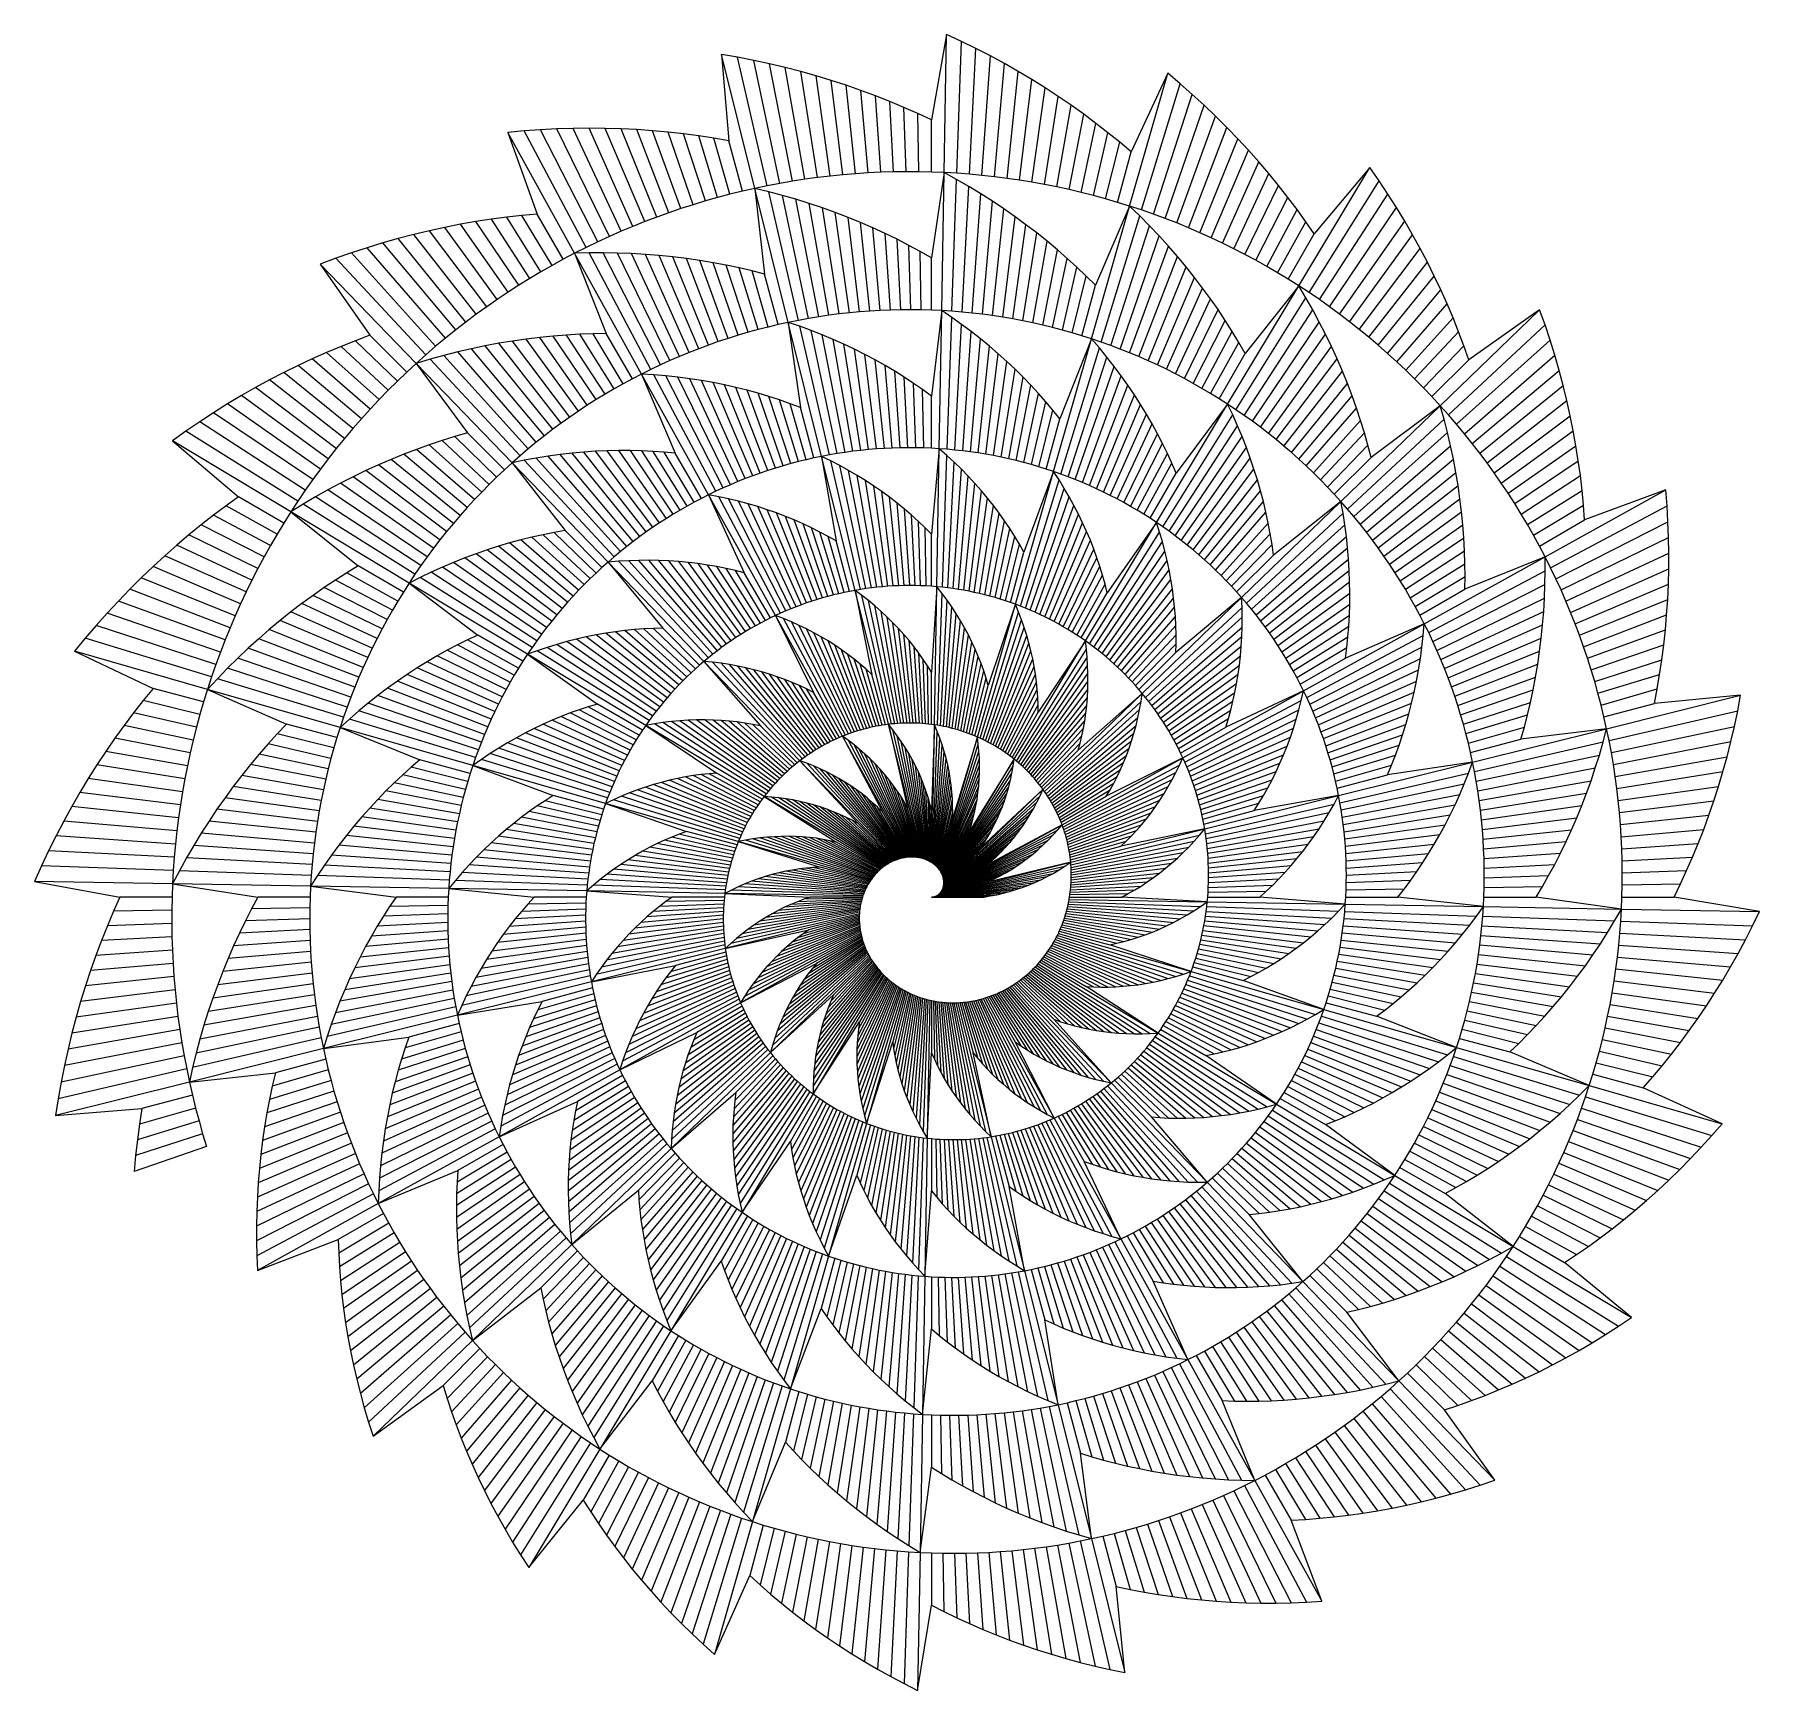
# Model space of a CAD drawing. Header units: metres. Extents: x -32.5 to 30, y -28.7 to 31.2.
import ezdxf

# ---------------------------------------------------------------- set-up
doc = ezdxf.new("R2010")
doc.units = ezdxf.units.M
for name, color, linetype in [('Fill', 3, 'Continuous'), ('Inner', 2, 'Continuous'), ('Outer', 1, 'Continuous')]:
    doc.layers.add(name, color=color, linetype=linetype)

msp = doc.modelspace()

# ---------------------------------------------------------------- linework, layer by layer
at = {"layer": 'Fill'}
for p, q in [((0.458, 26.232), (0.545, 31.231)), ((0.915, 26.206), (1.082, 30.981)), ((1.372, 26.172), (1.61, 30.722)), ((-6.397, 25.659), (-7.607, 30.51)), ((-5.946, 25.753), (-7.02, 30.408)), ((-5.492, 25.839), (-6.439, 30.295)), ((-5.038, 25.918), (-5.865, 30.171)), ((-4.582, 25.988), (-5.296, 30.037)), ((1.827, 26.131), (2.13, 30.453)), ((2.282, 26.081), (2.64, 30.176)), ((-4.126, 26.05), (-4.734, 29.891)), ((-3.669, 26.105), (-4.179, 29.736)), ((-3.211, 26.151), (-3.631, 29.57)), ((-2.753, 26.189), (-3.089, 29.394)), ((2.735, 26.023), (3.142, 29.891)), ((3.187, 25.958), (3.634, 29.597)), ((7.174, 25.02), (8.552, 29.826)), ((7.606, 24.877), (9.003, 29.446)), ((-2.294, 26.219), (-2.555, 29.208)), ((-1.835, 26.241), (-2.029, 29.012)), ((-1.376, 26.256), (-1.51, 28.808)), ((3.638, 25.885), (4.117, 29.295)), ((4.087, 25.803), (4.591, 28.986)), ((8.034, 24.727), (9.442, 29.06)), ((-0.917, 26.262), (-0.999, 28.594)), ((-0.458, 26.26), (-0.495, 28.371)), ((0, 26.25), (0, 28.139)), ((4.534, 25.714), (5.055, 28.669)), ((4.98, 25.618), (5.51, 28.344)), ((8.46, 24.57), (9.871, 28.668)), ((8.883, 24.406), (10.289, 28.269)), ((-12.922, 23.311), (-15.346, 27.684)), ((-12.506, 23.521), (-14.749, 27.739)), ((-12.087, 23.723), (-14.156, 27.782)), ((-11.666, 23.918), (-13.565, 27.813)), ((-11.24, 24.105), (-12.978, 27.831)), ((-10.812, 24.285), (-12.394, 27.838)), ((-10.382, 24.457), (-11.814, 27.832)), ((-9.948, 24.622), (-11.238, 27.816)), ((-9.512, 24.779), (-10.666, 27.787)), ((-9.073, 24.928), (-10.099, 27.747)), ((-8.632, 25.069), (-9.536, 27.696)), ((-8.189, 25.203), (-8.979, 27.633)), ((-7.744, 25.329), (-8.426, 27.56)), ((5.423, 25.513), (5.954, 28.013)), ((5.864, 25.401), (6.389, 27.675)), ((9.303, 24.234), (10.696, 27.865)), ((-7.297, 25.447), (-7.879, 27.476)), ((-6.848, 25.557), (-7.337, 27.381)), ((6.303, 25.282), (6.814, 27.33)), ((6.74, 25.154), (7.229, 26.979)), ((9.719, 24.055), (11.093, 27.455)), ((10.132, 23.869), (11.478, 27.04)), ((10.541, 23.676), (11.852, 26.62)), ((13.298, 22.132), (15.873, 26.417)), ((-5.188, 20.807), (-6.397, 25.659)), ((0.371, 21.233), (0.458, 26.232)), ((0.741, 21.209), (0.907, 25.984)), ((1.11, 21.179), (1.348, 25.729)), ((10.947, 23.476), (12.215, 26.195)), ((11.349, 23.269), (12.567, 25.765)), ((13.675, 21.884), (16.207, 25.936)), ((-4.821, 20.881), (-5.896, 25.537)), ((-4.453, 20.949), (-5.4, 25.405)), ((-4.084, 21.01), (-4.911, 25.263)), ((-3.714, 21.064), (-4.428, 25.113)), ((1.478, 21.143), (1.781, 25.466)), ((1.846, 21.1), (2.204, 25.195)), ((5.796, 20.213), (7.174, 25.02)), ((11.747, 23.055), (12.907, 25.332)), ((14.047, 21.631), (16.528, 25.451)), ((-14.943, 22.154), (-16.496, 24.457)), ((-14.546, 22.399), (-15.938, 24.543)), ((-14.146, 22.638), (-15.382, 24.617)), ((-13.742, 22.87), (-14.829, 24.679)), ((-13.333, 23.094), (-14.278, 24.73)), ((-3.344, 21.112), (-3.952, 24.953)), ((-2.973, 21.153), (-3.483, 24.784)), ((-2.602, 21.188), (-3.021, 24.607)), ((-2.23, 21.216), (-2.567, 24.421)), ((2.213, 21.051), (2.619, 24.918)), ((2.578, 20.995), (3.025, 24.634)), ((6.144, 20.096), (7.541, 24.665)), ((12.141, 22.834), (13.236, 24.894)), ((12.531, 22.606), (13.554, 24.453)), ((14.415, 21.371), (16.838, 24.963)), ((14.778, 21.105), (17.136, 24.472)), ((-16.861, 20.821), (-19.308, 23.843)), ((-16.486, 21.101), (-18.743, 23.991)), ((-16.107, 21.375), (-18.18, 24.125)), ((-15.723, 21.641), (-17.617, 24.248)), ((-15.335, 21.901), (-17.056, 24.358)), ((-1.858, 21.238), (-2.12, 24.227)), ((-1.486, 21.254), (-1.68, 24.025)), ((-1.114, 21.262), (-1.248, 23.815)), ((2.942, 20.933), (3.421, 24.344)), ((3.305, 20.865), (3.809, 24.047)), ((3.666, 20.79), (4.187, 23.745)), ((6.489, 19.972), (7.897, 24.305)), ((6.832, 19.843), (8.243, 23.94)), ((12.917, 22.372), (13.861, 24.008)), ((15.135, 20.832), (17.421, 23.978)), ((-18.31, 19.635), (-21.568, 23.129)), ((-17.955, 19.941), (-21.003, 23.326)), ((-17.595, 20.241), (-20.438, 23.511)), ((-17.23, 20.534), (-19.873, 23.684)), ((-10.497, 18.938), (-12.922, 23.311)), ((-10.159, 19.106), (-12.402, 23.325)), ((-9.818, 19.268), (-11.886, 23.327)), ((-9.474, 19.424), (-11.373, 23.319)), ((-9.127, 19.574), (-10.865, 23.3)), ((-8.779, 19.717), (-10.36, 23.27)), ((-8.428, 19.855), (-9.861, 23.23)), ((-8.075, 19.986), (-9.365, 23.18)), ((-7.72, 20.111), (-8.875, 23.119)), ((-0.743, 21.265), (-0.824, 23.597)), ((-0.371, 21.261), (-0.408, 23.371)), ((0, 21.25), (0, 23.139)), ((4.026, 20.71), (4.556, 23.436)), ((4.383, 20.623), (4.915, 23.122)), ((7.173, 19.707), (8.579, 23.571)), ((7.511, 19.566), (8.904, 23.197)), ((15.488, 20.554), (17.695, 23.482)), ((-18.659, 19.322), (-22.133, 22.919)), ((-7.363, 20.229), (-8.389, 23.049)), ((-7.004, 20.342), (-7.909, 22.968)), ((-6.644, 20.448), (-7.434, 22.878)), ((-6.282, 20.547), (-6.964, 22.779)), ((-5.919, 20.64), (-6.5, 22.67)), ((-5.554, 20.727), (-6.043, 22.552)), ((4.74, 20.529), (5.264, 22.803)), ((7.846, 19.419), (9.219, 22.819)), ((15.836, 20.269), (17.957, 22.984)), ((5.094, 20.43), (5.605, 22.479)), ((5.446, 20.325), (5.935, 22.149)), ((8.178, 19.267), (9.524, 22.437)), ((8.508, 19.108), (9.818, 22.052)), ((10.723, 17.846), (13.298, 22.132)), ((16.179, 19.979), (18.207, 22.483)), ((16.516, 19.683), (18.444, 21.981)), ((8.834, 18.944), (10.102, 21.663)), ((9.157, 18.775), (10.375, 21.271)), ((11.025, 17.644), (13.557, 21.696)), ((11.324, 17.437), (13.805, 21.258)), ((16.848, 19.381), (18.67, 21.478)), ((18.423, 17.791), (22.02, 21.264)), ((-3.978, 15.956), (-5.188, 20.807)), ((-3.696, 16.009), (-4.771, 20.665)), ((0.283, 16.234), (0.371, 21.233)), ((0.566, 16.212), (0.733, 20.987)), ((0.848, 16.186), (1.087, 20.735)), ((9.477, 18.6), (10.637, 20.877)), ((11.619, 17.226), (14.042, 20.818)), ((17.174, 19.074), (18.884, 20.973)), ((18.721, 17.457), (22.215, 20.716)), ((-19.342, 18.679), (-20.861, 20.145)), ((-19.003, 19.003), (-20.339, 20.339)), ((-13.408, 17.161), (-15.665, 20.05)), ((-13.098, 17.381), (-15.171, 20.132)), ((-12.784, 17.596), (-14.678, 20.203)), ((-12.467, 17.805), (-14.188, 20.263)), ((-12.147, 18.009), (-13.7, 20.311)), ((-11.823, 18.206), (-13.215, 20.349)), ((-11.496, 18.398), (-12.733, 20.377)), ((-11.166, 18.584), (-12.254, 20.393)), ((-10.833, 18.764), (-11.778, 20.4)), ((-3.413, 16.058), (-4.36, 20.514)), ((-3.13, 16.101), (-3.957, 20.355)), ((-2.846, 16.14), (-3.56, 20.189)), ((-2.562, 16.173), (-3.17, 20.014)), ((1.13, 16.155), (1.432, 20.478)), ((1.41, 16.119), (1.769, 20.214)), ((4.418, 15.407), (5.796, 20.213)), ((9.794, 18.419), (10.889, 20.479)), ((10.107, 18.233), (11.13, 20.08)), ((11.91, 17.009), (14.268, 20.376)), ((17.495, 18.761), (19.086, 20.468)), ((19.012, 17.119), (22.398, 20.167)), ((-20.325, 17.668), (-22.421, 19.49)), ((-20.003, 18.011), (-21.902, 19.721)), ((-19.675, 18.348), (-21.382, 19.939)), ((-14.9, 15.978), (-18.158, 19.472)), ((-14.609, 16.225), (-17.658, 19.611)), ((-14.315, 16.467), (-17.158, 19.738)), ((-14.016, 16.704), (-16.659, 19.853)), ((-13.714, 16.935), (-16.161, 19.958)), ((-2.277, 16.202), (-2.787, 19.833)), ((-1.992, 16.225), (-2.412, 19.644)), ((-1.707, 16.244), (-2.044, 19.448)), ((1.69, 16.078), (2.096, 19.946)), ((1.969, 16.032), (2.415, 19.672)), ((2.246, 15.982), (2.725, 19.393)), ((4.682, 15.314), (6.079, 19.883)), ((4.944, 15.217), (6.352, 19.549)), ((10.417, 18.042), (11.361, 19.678)), ((12.197, 16.787), (14.482, 19.933)), ((12.479, 16.561), (14.686, 19.489)), ((17.81, 18.443), (19.277, 19.962)), ((18.12, 18.12), (19.455, 19.455)), ((19.298, 16.775), (22.568, 19.618)), ((-20.951, 16.965), (-23.455, 18.993)), ((-20.641, 17.32), (-22.939, 19.248)), ((-15.186, 15.726), (-18.659, 19.322)), ((-8.073, 14.565), (-10.497, 18.938)), ((-7.811, 14.691), (-10.055, 18.91)), ((-7.548, 14.813), (-9.616, 18.872)), ((-7.282, 14.93), (-9.181, 18.825)), ((-7.014, 15.042), (-8.752, 18.768)), ((-1.422, 16.257), (-1.684, 19.246)), ((-1.137, 16.266), (-1.331, 19.037)), ((-0.853, 16.269), (-0.986, 18.821)), ((2.523, 15.926), (3.027, 19.109)), ((2.798, 15.866), (3.319, 18.821)), ((5.205, 15.115), (6.615, 19.212)), ((5.463, 15.009), (6.869, 18.872)), ((12.758, 16.329), (14.878, 19.044)), ((19.577, 16.427), (22.726, 19.069)), ((-21.843, 15.87), (-24.99, 18.156)), ((-21.552, 16.241), (-24.48, 18.447)), ((-21.254, 16.606), (-23.969, 18.726)), ((-6.745, 15.15), (-8.327, 18.702)), ((-6.474, 15.252), (-7.907, 18.627)), ((-6.202, 15.35), (-7.492, 18.544)), ((-5.928, 15.443), (-7.083, 18.451)), ((-5.653, 15.531), (-6.679, 18.35)), ((-5.376, 15.614), (-6.281, 18.241)), ((-5.099, 15.692), (-5.888, 18.123)), ((-0.568, 16.268), (-0.65, 18.6)), ((-0.284, 16.261), (-0.321, 18.372)), ((0, 16.25), (0, 18.139)), ((3.071, 15.801), (3.602, 18.528)), ((3.344, 15.732), (3.875, 18.232)), ((5.719, 14.898), (7.113, 18.529)), ((5.973, 14.783), (7.346, 18.183)), ((13.032, 16.093), (15.06, 18.598)), ((13.302, 15.853), (15.23, 18.151)), ((19.85, 16.074), (22.872, 18.521)), ((-22.407, 15.114), (-26, 17.537)), ((-22.128, 15.495), (-25.496, 17.853)), ((-4.82, 15.766), (-5.502, 17.997)), ((-4.54, 15.834), (-5.122, 17.863)), ((-4.26, 15.898), (-4.749, 17.722)), ((3.615, 15.658), (4.14, 17.931)), ((3.884, 15.579), (4.395, 17.627)), ((6.225, 14.664), (7.57, 17.835)), ((8.148, 13.56), (10.723, 17.846)), ((13.568, 15.608), (15.39, 17.704)), ((14.826, 14.318), (18.423, 17.791)), ((20.116, 15.716), (23.006, 17.974)), ((-22.944, 14.337), (-26.996, 16.869)), ((-22.679, 14.728), (-26.5, 17.209)), ((4.152, 15.495), (4.641, 17.32)), ((6.474, 14.541), (7.784, 17.484)), ((6.721, 14.413), (7.989, 17.132)), ((8.376, 13.404), (10.908, 17.456)), ((8.601, 13.244), (11.082, 17.065)), ((13.829, 15.358), (15.539, 17.257)), ((15.064, 14.047), (18.558, 17.306)), ((20.376, 15.355), (23.127, 17.428)), ((20.63, 14.989), (23.237, 16.882)), ((-23.203, 13.942), (-27.489, 16.517)), ((-16.287, 14.665), (-18.186, 16.375)), ((-16.019, 14.938), (-17.725, 16.529)), ((-15.746, 15.205), (-17.264, 16.672)), ((-15.468, 15.468), (-16.804, 16.804)), ((6.965, 14.281), (8.183, 16.777)), ((7.207, 14.145), (8.367, 16.422)), ((8.823, 13.08), (11.246, 16.673)), ((9.042, 12.913), (11.4, 16.281)), ((14.085, 15.104), (15.676, 16.811)), ((14.337, 14.846), (15.803, 16.365)), ((15.296, 13.773), (18.682, 16.821)), ((15.524, 13.495), (18.794, 16.338)), ((20.877, 14.618), (23.334, 16.339)), ((-17.314, 13.527), (-20.029, 15.648)), ((-17.065, 13.819), (-19.569, 15.847)), ((-16.81, 14.106), (-19.109, 16.034)), ((-16.551, 14.388), (-18.648, 16.21)), ((-11.713, 12.129), (-15.186, 15.726)), ((-11.49, 12.321), (-14.748, 15.816)), ((-11.264, 12.51), (-14.312, 15.895)), ((-11.035, 12.694), (-13.877, 15.964)), ((-10.802, 12.874), (-13.445, 16.023)), ((-10.567, 13.05), (-13.015, 16.072)), ((-10.329, 13.221), (-12.587, 16.11)), ((-10.089, 13.388), (-12.162, 16.139)), ((-9.845, 13.551), (-11.739, 16.158)), ((-9.599, 13.709), (-11.32, 16.167)), ((-9.351, 13.863), (-10.904, 16.166)), ((-9.1, 14.013), (-10.492, 16.156)), ((-8.847, 14.158), (-10.083, 16.136)), ((-8.591, 14.298), (-9.678, 16.108)), ((-8.333, 14.434), (-9.278, 16.07)), ((-2.769, 11.104), (-3.978, 15.956)), ((-2.571, 11.138), (-3.646, 15.793)), ((-2.374, 11.167), (-3.321, 15.623)), ((0.196, 11.234), (0.283, 16.234)), ((0.392, 11.215), (0.558, 15.99)), ((0.587, 11.193), (0.825, 15.742)), ((7.446, 14.005), (8.542, 16.065)), ((7.683, 13.86), (8.706, 15.707)), ((9.258, 12.742), (11.543, 15.888)), ((14.584, 14.584), (15.92, 15.92)), ((15.746, 13.213), (18.896, 15.855)), ((21.117, 14.244), (23.42, 15.797)), ((-17.798, 12.931), (-20.945, 15.217)), ((-17.559, 13.232), (-20.487, 15.438)), ((-2.176, 11.193), (-3.003, 15.447)), ((-1.978, 11.216), (-2.692, 15.265)), ((-1.779, 11.235), (-2.388, 15.076)), ((0.781, 11.167), (1.083, 15.49)), ((0.974, 11.138), (1.333, 15.233)), ((3.04, 10.601), (4.418, 15.407)), ((3.22, 10.533), (4.617, 15.102)), ((7.917, 13.712), (8.861, 15.348)), ((9.47, 12.567), (11.677, 15.496)), ((9.68, 12.389), (11.8, 15.104)), ((15.964, 12.927), (18.986, 15.375)), ((21.351, 13.866), (23.494, 15.257)), ((-23.455, 13.542), (-25.091, 14.486)), ((-18.486, 12.005), (-22.306, 14.486)), ((-18.262, 12.318), (-21.854, 14.741)), ((-18.033, 12.627), (-21.4, 14.985)), ((-5.649, 10.192), (-8.073, 14.565)), ((-5.464, 10.277), (-7.707, 14.495)), ((-5.278, 10.358), (-7.346, 14.417)), ((-1.581, 11.251), (-2.091, 14.882)), ((-1.383, 11.263), (-1.803, 14.681)), ((-1.185, 11.271), (-1.521, 14.476)), ((1.167, 11.105), (1.574, 14.973)), ((1.359, 11.07), (1.806, 14.709)), ((1.55, 11.03), (2.03, 14.441)), ((3.399, 10.462), (4.807, 14.794)), ((3.577, 10.388), (4.988, 14.485)), ((9.886, 12.208), (11.913, 14.712)), ((16.176, 12.638), (19.065, 14.896)), ((16.383, 12.346), (19.134, 14.418)), ((21.578, 13.484), (23.557, 14.72)), ((22.218, 12.316), (26.591, 14.74)), ((-23.938, 12.728), (-25.998, 13.823)), ((-23.7, 13.137), (-25.546, 14.16)), ((-18.917, 11.367), (-23.203, 13.942)), ((-18.704, 11.688), (-22.756, 14.22)), ((-5.09, 10.436), (-6.99, 14.331)), ((-4.901, 10.511), (-6.639, 14.237)), ((-4.711, 10.582), (-6.293, 14.135)), ((-4.521, 10.65), (-5.953, 14.025)), ((-4.329, 10.714), (-5.619, 13.908)), ((-4.136, 10.775), (-5.291, 13.783)), ((-0.987, 11.276), (-1.248, 14.265)), ((-0.789, 11.278), (-0.982, 14.049)), ((-0.591, 11.276), (-0.725, 13.828)), ((1.74, 10.988), (2.244, 14.171)), ((1.929, 10.942), (2.45, 13.897)), ((3.753, 10.311), (5.159, 14.174)), ((3.927, 10.23), (5.321, 13.861)), ((10.088, 12.023), (12.017, 14.321)), ((10.287, 11.834), (12.11, 13.931)), ((11.23, 10.844), (14.826, 14.318)), ((11.407, 10.637), (14.901, 13.896)), ((16.585, 12.05), (19.192, 13.944)), ((21.798, 13.098), (23.608, 14.185)), ((22.417, 11.919), (26.636, 14.162)), ((-24.169, 12.314), (-26.446, 13.475)), ((-12.362, 11.528), (-14.068, 13.119)), ((-12.149, 11.732), (-13.667, 13.199)), ((-11.932, 11.932), (-13.268, 13.268)), ((-3.943, 10.833), (-4.969, 13.652)), ((-3.749, 10.887), (-4.653, 13.513)), ((-3.554, 10.937), (-4.343, 13.368)), ((-3.358, 10.984), (-4.04, 13.216)), ((-0.394, 11.271), (-0.475, 13.603)), ((-0.197, 11.262), (-0.233, 13.373)), ((0, 11.25), (0, 13.139)), ((2.117, 10.893), (2.647, 13.62)), ((2.304, 10.841), (2.836, 13.341)), ((4.1, 10.148), (5.473, 13.547)), ((4.271, 10.062), (5.617, 13.232)), ((5.572, 9.274), (8.148, 13.56)), ((5.726, 9.164), (8.258, 13.215)), ((10.483, 11.643), (12.193, 13.542)), ((10.675, 11.448), (12.266, 13.154)), ((11.581, 10.427), (14.966, 13.476)), ((16.781, 11.75), (19.239, 13.471)), ((22.011, 12.708), (23.647, 13.653)), ((22.609, 11.52), (26.668, 13.588)), ((-24.609, 11.475), (-27.328, 12.743)), ((-24.392, 11.897), (-26.889, 13.115)), ((-13.374, 10.449), (-16.089, 12.57)), ((-13.179, 10.672), (-15.683, 12.7)), ((-12.98, 10.892), (-15.278, 12.82)), ((-12.778, 11.107), (-14.874, 12.93)), ((-12.572, 11.319), (-14.471, 13.029)), ((-3.162, 11.028), (-3.744, 13.057)), ((-2.966, 11.068), (-3.455, 12.892)), ((2.49, 10.786), (3.015, 13.059)), ((2.675, 10.727), (3.185, 12.776)), ((4.44, 9.973), (5.751, 12.917)), ((4.608, 9.881), (5.876, 12.6)), ((5.878, 9.051), (8.359, 12.871)), ((6.027, 8.935), (8.45, 12.528)), ((10.864, 11.25), (12.33, 12.768)), ((11.75, 10.214), (15.021, 13.057)), ((11.916, 9.999), (15.066, 12.641)), ((16.972, 11.448), (19.275, 13.001)), ((17.158, 11.142), (19.301, 12.534)), ((22.794, 11.118), (26.689, 13.017)), ((-25.02, 10.62), (-28.19, 11.966)), ((-24.818, 11.05), (-27.762, 12.36)), ((-19.125, 11.042), (-20.761, 11.986)), ((-14.117, 9.522), (-17.709, 11.945)), ((-13.937, 9.759), (-17.305, 12.117)), ((-13.753, 9.992), (-16.899, 12.278)), ((-13.566, 10.222), (-16.494, 12.429)), ((-8.239, 8.532), (-11.713, 12.129)), ((-8.08, 8.665), (-11.338, 12.159)), ((-7.918, 8.794), (-10.966, 12.179)), ((-7.754, 8.92), (-10.597, 12.191)), ((-7.588, 9.044), (-10.231, 12.193)), ((-7.421, 9.164), (-9.868, 12.186)), ((-7.251, 9.281), (-9.509, 12.17)), ((-7.08, 9.395), (-9.153, 12.146)), ((-6.906, 9.506), (-8.8, 12.113)), ((-6.732, 9.614), (-8.452, 12.071)), ((-6.555, 9.718), (-8.108, 12.021)), ((-6.377, 9.819), (-7.769, 11.963)), ((-6.197, 9.917), (-7.434, 11.896)), ((2.858, 10.665), (3.347, 12.49)), ((4.773, 9.787), (5.991, 12.284)), ((4.937, 9.69), (6.097, 11.967)), ((6.174, 8.817), (8.532, 12.185)), ((11.049, 11.049), (12.384, 12.384)), ((12.078, 9.781), (15.1, 12.228)), ((17.338, 10.834), (19.317, 12.07)), ((17.845, 9.891), (22.218, 12.316)), ((22.972, 10.712), (26.698, 12.45)), ((23.143, 10.304), (26.696, 11.886)), ((-25.214, 10.187), (-28.614, 11.561)), ((-19.523, 10.381), (-21.583, 11.476)), ((-19.327, 10.713), (-21.173, 11.736)), ((-14.631, 8.791), (-18.917, 11.367)), ((-14.464, 9.038), (-18.516, 11.57)), ((-14.292, 9.282), (-18.113, 11.763)), ((-6.016, 10.012), (-7.103, 11.822)), ((-5.833, 10.104), (-6.778, 11.739)), ((5.099, 9.59), (6.194, 11.65)), ((5.259, 9.487), (6.282, 11.334)), ((6.319, 8.697), (8.605, 11.843)), ((6.461, 8.574), (8.668, 11.503)), ((12.236, 9.56), (15.125, 11.817)), ((12.39, 9.336), (15.141, 11.409)), ((17.512, 10.523), (19.322, 11.61)), ((18.002, 9.572), (22.221, 11.815)), ((18.154, 9.25), (22.213, 11.318)), ((23.307, 9.893), (26.682, 11.326)), ((-25.581, 9.311), (-29.444, 10.717)), ((-25.401, 9.751), (-29.032, 11.144)), ((-20.077, 9.362), (-22.796, 10.63)), ((-19.898, 9.705), (-22.395, 10.923)), ((-19.714, 10.045), (-21.991, 11.205)), ((-1.559, 6.253), (-2.769, 11.104)), ((-1.447, 6.266), (-2.521, 10.921)), ((-1.334, 6.276), (-2.281, 10.732)), ((0.109, 6.235), (0.196, 11.234)), ((0.217, 6.218), (0.384, 10.993)), ((0.325, 6.2), (0.563, 10.749)), ((5.417, 9.382), (6.361, 11.018)), ((6.601, 8.449), (8.722, 11.163)), ((6.739, 8.322), (8.767, 10.826)), ((7.633, 7.371), (11.23, 10.844)), ((12.54, 9.111), (15.147, 11.005)), ((17.681, 10.208), (19.317, 11.153)), ((18.3, 8.926), (22.195, 10.825)), ((23.463, 9.48), (26.657, 10.77)), ((-25.752, 8.867), (-29.849, 10.278)), ((-20.417, 8.667), (-23.588, 10.012)), ((-20.25, 9.016), (-23.194, 10.327)), ((-3.225, 5.819), (-5.649, 10.192)), ((-3.117, 5.862), (-5.36, 10.08)), ((-1.222, 6.285), (-2.049, 10.539)), ((-1.109, 6.292), (-1.823, 10.34)), ((-0.997, 6.297), (-1.606, 10.138)), ((0.432, 6.179), (0.734, 10.502)), ((0.539, 6.157), (0.897, 10.253)), ((0.645, 6.133), (1.051, 10)), ((1.661, 5.794), (3.04, 10.601)), ((1.758, 5.751), (3.155, 10.32)), ((1.854, 5.706), (3.262, 10.039)), ((6.874, 8.192), (8.803, 10.491)), ((7.007, 8.061), (8.829, 10.157)), ((7.75, 7.227), (11.245, 10.486)), ((7.865, 7.082), (11.25, 10.13)), ((12.685, 8.882), (15.143, 10.603)), ((12.827, 8.652), (15.13, 10.205)), ((18.441, 8.599), (22.167, 10.337)), ((23.612, 9.064), (26.62, 10.218)), ((-25.916, 8.421), (-30.249, 9.828)), ((-20.578, 8.314), (-23.978, 9.688)), ((-14.795, 8.542), (-16.43, 9.486)), ((-9.573, 7.213), (-12.501, 9.42)), ((-9.434, 7.371), (-12.148, 9.491)), ((-9.293, 7.526), (-11.798, 9.553)), ((-9.15, 7.678), (-11.448, 9.606)), ((-9.004, 7.827), (-11.101, 9.65)), ((-8.856, 7.974), (-10.755, 9.684)), ((-8.705, 8.118), (-10.412, 9.709)), ((-8.552, 8.259), (-10.071, 9.725)), ((-8.397, 8.397), (-9.733, 9.733)), ((-3.008, 5.903), (-5.076, 9.962)), ((-2.898, 5.942), (-4.798, 9.837)), ((-2.788, 5.979), (-4.526, 9.705)), ((-2.678, 6.014), (-4.259, 9.567)), ((-2.567, 6.047), (-4, 9.422)), ((-0.885, 6.299), (-1.396, 9.93)), ((-0.774, 6.3), (-1.193, 9.719)), ((-0.662, 6.299), (-0.999, 9.503)), ((0.75, 6.107), (1.197, 9.746)), ((0.854, 6.079), (1.334, 9.49)), ((1.949, 5.66), (3.36, 9.757)), ((2.043, 5.612), (3.449, 9.475)), ((7.137, 7.927), (8.847, 9.826)), ((7.265, 7.791), (8.857, 9.497)), ((7.977, 6.934), (11.247, 9.777)), ((8.086, 6.785), (11.235, 9.428)), ((12.964, 8.419), (15.108, 9.811)), ((13.098, 8.184), (15.076, 9.421)), ((13.472, 7.467), (17.845, 9.891)), ((13.588, 7.225), (17.806, 9.468)), ((18.575, 8.27), (22.128, 9.852)), ((18.704, 7.939), (22.079, 9.372)), ((23.753, 8.646), (26.572, 9.672)), ((-26.221, 7.519), (-31.027, 8.897)), ((-26.073, 7.971), (-30.642, 9.368)), ((-20.882, 7.6), (-24.745, 9.007)), ((-20.733, 7.959), (-24.364, 9.352)), ((-15.258, 7.775), (-17.536, 8.935)), ((-15.108, 8.033), (-17.168, 9.129)), ((-14.954, 8.289), (-16.8, 9.312)), ((-10.346, 6.216), (-14.631, 8.791)), ((-10.224, 6.388), (-14.275, 8.92)), ((-10.099, 6.558), (-13.92, 9.039)), ((-9.971, 6.726), (-13.564, 9.149)), ((-9.841, 6.891), (-13.209, 9.249)), ((-9.708, 7.053), (-12.854, 9.339)), ((-2.456, 6.078), (-3.746, 9.272)), ((-2.344, 6.107), (-3.499, 9.115)), ((-2.233, 6.134), (-3.259, 8.953)), ((-2.121, 6.159), (-3.025, 8.785)), ((-0.551, 6.295), (-0.812, 9.284)), ((-0.44, 6.29), (-0.634, 9.061)), ((-0.329, 6.283), (-0.463, 8.835)), ((0.958, 6.05), (1.462, 9.232)), ((1.061, 6.018), (1.582, 8.973)), ((2.135, 5.563), (3.529, 9.193)), ((2.227, 5.512), (3.6, 8.911)), ((2.997, 4.988), (5.572, 9.274)), ((3.076, 4.923), (5.608, 8.975)), ((7.39, 7.653), (8.857, 9.172)), ((7.513, 7.513), (8.849, 8.849)), ((8.192, 6.634), (11.215, 9.081)), ((13.227, 7.947), (15.036, 9.035)), ((13.699, 6.98), (17.758, 9.048)), ((18.827, 7.607), (22.021, 8.897)), ((23.887, 8.225), (26.514, 9.129)), ((-21.161, 6.876), (-25.494, 8.283)), ((-21.025, 7.239), (-25.122, 8.65)), ((-15.683, 6.982), (-18.626, 8.293)), ((-15.546, 7.249), (-18.265, 8.517)), ((-15.404, 7.513), (-17.901, 8.731)), ((-4.766, 4.935), (-8.239, 8.532)), ((-4.67, 5.008), (-7.928, 8.502)), ((-4.572, 5.078), (-7.621, 8.464)), ((-4.474, 5.147), (-7.317, 8.417)), ((-4.375, 5.213), (-7.017, 8.363)), ((-4.274, 5.278), (-6.721, 8.3)), ((-4.173, 5.341), (-6.43, 8.23)), ((-4.071, 5.402), (-6.144, 8.153)), ((-2.009, 6.182), (-2.798, 8.612)), ((-1.896, 6.203), (-2.579, 8.434)), ((-1.784, 6.221), (-2.366, 8.251)), ((-0.219, 6.274), (-0.301, 8.606)), ((-0.109, 6.263), (-0.146, 8.374)), ((0, 6.25), (0, 8.139)), ((1.163, 5.985), (1.693, 8.712)), ((1.265, 5.95), (1.796, 8.45)), ((1.365, 5.914), (1.89, 8.187)), ((2.317, 5.459), (3.663, 8.63)), ((2.407, 5.405), (3.717, 8.349)), ((3.154, 4.857), (5.636, 8.678)), ((3.231, 4.79), (5.654, 8.382)), ((8.296, 6.482), (11.185, 8.739)), ((8.397, 6.327), (11.148, 8.4)), ((13.351, 7.708), (14.987, 8.653)), ((13.806, 6.734), (17.701, 8.633)), ((13.909, 6.486), (17.635, 8.223)), ((18.944, 7.272), (21.952, 8.427)), ((24.014, 7.803), (26.445, 8.592)), ((-26.362, 7.064), (-28.186, 7.552)), ((-21.415, 6.141), (-26.221, 7.519)), ((-21.291, 6.509), (-25.86, 7.906)), ((-16.065, 6.167), (-19.696, 7.561)), ((-15.942, 6.441), (-19.342, 7.815)), ((-15.815, 6.713), (-18.985, 8.059)), ((-3.968, 5.461), (-5.862, 8.068)), ((-3.864, 5.518), (-5.584, 7.975)), ((-3.759, 5.573), (-5.312, 7.876)), ((-3.654, 5.626), (-5.045, 7.769)), ((-3.548, 5.677), (-4.784, 7.656)), ((-3.441, 5.726), (-4.528, 7.536)), ((-1.672, 6.238), (-2.16, 8.063)), ((1.465, 5.876), (1.976, 7.924)), ((1.564, 5.836), (2.053, 7.66)), ((2.495, 5.35), (3.762, 8.069)), ((2.582, 5.293), (3.799, 7.79)), ((2.667, 5.235), (3.827, 7.512)), ((3.306, 4.722), (5.664, 8.089)), ((3.38, 4.652), (5.666, 7.798)), ((3.452, 4.581), (5.659, 7.509)), ((8.495, 6.172), (11.102, 8.066)), ((8.59, 6.015), (11.047, 7.735)), ((14.008, 6.237), (17.56, 7.818)), ((19.055, 6.935), (21.874, 7.961)), ((19.16, 6.597), (21.786, 7.502)), ((24.133, 7.378), (26.365, 8.061)), ((24.245, 6.952), (26.274, 7.534)), ((-26.494, 6.606), (-28.543, 7.117)), ((-16.297, 5.612), (-20.394, 7.022)), ((-16.184, 5.89), (-20.047, 7.296)), ((-10.58, 5.865), (-12.427, 6.888)), ((-10.464, 6.042), (-12.1, 6.986)), ((-3.333, 5.774), (-4.278, 7.409)), ((2.752, 5.175), (3.847, 7.235)), ((2.835, 5.114), (3.858, 6.961)), ((3.523, 4.509), (5.644, 7.223)), ((3.592, 4.436), (5.62, 6.94)), ((4.036, 3.898), (7.633, 7.371)), ((4.094, 3.817), (7.588, 7.076)), ((8.682, 5.856), (10.985, 7.409)), ((8.771, 5.696), (10.914, 7.088)), ((9.098, 5.043), (13.472, 7.467)), ((9.173, 4.877), (13.391, 7.12)), ((14.102, 5.986), (17.477, 7.418)), ((14.191, 5.734), (17.385, 7.024)), ((19.259, 6.258), (21.689, 7.047)), ((24.349, 6.524), (26.174, 7.013)), ((24.446, 6.095), (29.298, 7.305)), ((-26.619, 6.146), (-28.893, 6.67)), ((-21.532, 5.77), (-23.357, 6.258)), ((-16.51, 5.047), (-21.079, 6.444)), ((-16.406, 5.331), (-20.738, 6.738)), ((-11.115, 4.949), (-14.058, 6.259)), ((-11.014, 5.136), (-13.733, 6.404)), ((-10.91, 5.321), (-13.407, 6.539)), ((-10.803, 5.505), (-13.08, 6.665)), ((-10.693, 5.686), (-12.754, 6.781)), ((-5.983, 3.739), (-10.035, 6.271)), ((-5.906, 3.835), (-9.726, 6.316)), ((-5.826, 3.93), (-9.419, 6.353)), ((-5.745, 4.023), (-9.113, 6.381)), ((-5.663, 4.114), (-8.809, 6.4)), ((-5.579, 4.204), (-8.508, 6.411)), ((-5.494, 4.293), (-8.208, 6.413)), ((-5.408, 4.379), (-7.912, 6.407)), ((-5.32, 4.464), (-7.618, 6.392)), ((-5.231, 4.547), (-7.327, 6.369)), ((-5.14, 4.628), (-7.039, 6.338)), ((-5.048, 4.708), (-6.755, 6.299)), ((-4.955, 4.785), (-6.474, 6.252)), ((-0.349, 1.402), (-1.559, 6.253)), ((2.917, 5.052), (3.861, 6.688)), ((3.66, 4.362), (5.589, 6.66)), ((3.727, 4.287), (5.549, 6.384)), ((4.149, 3.736), (7.535, 6.784)), ((4.203, 3.654), (7.474, 6.497)), ((8.857, 5.535), (10.836, 6.771)), ((8.941, 5.372), (10.75, 6.459)), ((9.244, 4.71), (13.303, 6.778)), ((9.313, 4.542), (13.207, 6.442)), ((14.276, 5.48), (17.284, 6.635)), ((14.356, 5.225), (17.175, 6.251)), ((19.352, 5.916), (21.583, 6.599)), ((24.535, 5.664), (29.191, 6.739)), ((-26.845, 5.218), (-29.572, 5.748)), ((-26.736, 5.683), (-29.236, 6.214)), ((-21.643, 5.396), (-23.691, 5.907)), ((-16.608, 4.762), (-21.415, 6.141)), ((-11.397, 4.375), (-15.028, 5.769)), ((-11.306, 4.568), (-14.706, 5.942)), ((-11.212, 4.759), (-14.383, 6.105)), ((-6.06, 3.641), (-10.346, 6.216)), ((-4.861, 4.861), (-6.197, 6.197)), ((-0.801, 1.446), (-3.225, 5.819)), ((-0.769, 1.447), (-3.012, 5.666)), ((-0.322, 1.394), (-1.397, 6.049)), ((-0.295, 1.386), (-1.242, 5.842)), ((-0.268, 1.377), (-1.095, 5.631)), ((0.022, 1.236), (0.109, 6.235)), ((0.043, 1.221), (0.209, 5.996)), ((0.063, 1.207), (0.302, 5.756)), ((0.283, 0.988), (1.661, 5.794)), ((3.792, 4.211), (5.502, 6.11)), ((3.855, 4.134), (5.447, 5.841)), ((4.256, 3.571), (7.405, 6.214)), ((4.307, 3.487), (7.329, 5.935)), ((4.356, 3.403), (7.245, 5.661)), ((9.021, 5.208), (10.657, 6.153)), ((9.378, 4.373), (13.104, 6.11)), ((9.44, 4.203), (12.993, 5.785)), ((14.432, 4.969), (17.059, 5.874)), ((19.439, 5.574), (21.468, 6.156)), ((19.52, 5.23), (21.344, 5.719)), ((19.595, 4.885), (24.446, 6.095)), ((24.617, 5.232), (29.073, 6.18)), ((24.691, 4.799), (28.944, 5.626)), ((-26.945, 4.751), (-29.9, 5.272)), ((-21.845, 4.643), (-24.345, 5.175)), ((-21.747, 5.021), (-24.021, 5.546)), ((-11.65, 3.785), (-15.983, 5.193)), ((-11.569, 3.984), (-15.667, 5.394)), ((-11.485, 4.18), (-15.348, 5.586)), ((-0.738, 1.448), (-2.806, 5.507)), ((-0.706, 1.448), (-2.606, 5.343)), ((-0.675, 1.448), (-2.412, 5.174)), ((-0.644, 1.446), (-2.226, 4.999)), ((-0.241, 1.368), (-0.955, 5.416)), ((-0.215, 1.358), (-0.823, 5.199)), ((0.083, 1.192), (0.386, 5.514)), ((0.103, 1.176), (0.461, 5.272)), ((0.122, 1.16), (0.528, 5.028)), ((0.296, 0.97), (1.693, 5.539)), ((0.309, 0.951), (1.717, 5.284)), ((0.321, 0.932), (1.732, 5.03)), ((3.917, 4.056), (5.384, 5.575)), ((3.977, 3.977), (5.313, 5.313)), ((4.404, 3.318), (7.154, 5.391)), ((4.45, 3.233), (7.056, 5.127)), ((4.725, 2.619), (9.098, 5.043)), ((9.499, 4.032), (12.874, 5.465)), ((9.555, 3.861), (12.749, 5.151)), ((14.504, 4.713), (16.934, 5.502)), ((14.57, 4.455), (16.802, 5.137)), ((19.663, 4.54), (24.319, 5.614)), ((19.726, 4.193), (24.182, 5.14)), ((24.757, 4.365), (28.806, 5.079)), ((-27.038, 4.282), (-30.221, 4.786)), ((-22.021, 3.883), (-24.976, 4.404)), ((-21.937, 4.264), (-24.663, 4.794)), ((-16.876, 3.896), (-19.149, 4.421)), ((-16.792, 4.187), (-18.84, 4.697)), ((-16.702, 4.475), (-18.527, 4.964)), ((-11.802, 3.384), (-16.608, 4.762)), ((-11.728, 3.586), (-16.297, 4.983)), ((-6.348, 3.235), (-8.625, 4.395)), ((-6.279, 3.338), (-8.339, 4.434)), ((-6.207, 3.441), (-8.054, 4.464)), ((-6.134, 3.542), (-7.77, 4.486)), ((-1.293, 1.339), (-4.766, 4.935)), ((-1.26, 1.351), (-4.518, 4.845)), ((-1.227, 1.362), (-4.275, 4.748)), ((-1.194, 1.373), (-4.037, 4.644)), ((-1.161, 1.383), (-3.803, 4.532)), ((-1.128, 1.392), (-3.575, 4.415)), ((-0.613, 1.445), (-2.046, 4.82)), ((-0.583, 1.442), (-1.873, 4.636)), ((-0.552, 1.439), (-1.707, 4.447)), ((-0.189, 1.348), (-0.7, 4.979)), ((-0.164, 1.337), (-0.584, 4.756)), ((-0.139, 1.326), (-0.476, 4.531)), ((0.14, 1.144), (0.587, 4.784)), ((0.159, 1.128), (0.638, 4.539)), ((0.333, 0.914), (1.739, 4.777)), ((0.343, 0.895), (1.737, 4.525)), ((0.422, 0.702), (2.997, 4.988)), ((0.427, 0.683), (2.959, 4.735)), ((0.431, 0.664), (2.912, 4.485)), ((4.494, 3.147), (6.951, 4.867)), ((4.537, 3.06), (6.84, 4.613)), ((4.758, 2.53), (8.977, 4.773)), ((4.789, 2.44), (8.848, 4.508)), ((9.608, 3.688), (12.616, 4.843)), ((9.658, 3.515), (12.477, 4.541)), ((14.633, 4.196), (16.662, 4.778)), ((14.69, 3.936), (16.515, 4.425)), ((14.743, 3.676), (19.595, 4.885)), ((14.791, 3.415), (19.447, 4.49)), ((19.783, 3.845), (24.036, 4.672)), ((24.816, 3.93), (28.657, 4.539)), ((-27.199, 3.34), (-30.838, 3.786)), ((-27.122, 3.812), (-30.533, 4.291)), ((-22.1, 3.5), (-25.282, 4.004)), ((-17.029, 3.31), (-19.755, 3.84)), ((-16.955, 3.604), (-19.454, 4.135)), ((-6.842, 2.356), (-10.939, 3.767)), ((-6.787, 2.47), (-10.65, 3.876)), ((-6.73, 2.583), (-10.36, 3.977)), ((-6.671, 2.695), (-10.07, 4.069)), ((-6.61, 2.806), (-9.78, 4.152)), ((-6.547, 2.915), (-9.491, 4.226)), ((-6.483, 3.023), (-9.202, 4.291)), ((-6.416, 3.129), (-8.913, 4.347)), ((-1.095, 1.401), (-3.352, 4.29)), ((-1.062, 1.409), (-3.134, 4.16)), ((-1.029, 1.416), (-2.923, 4.023)), ((-0.996, 1.422), (-2.717, 3.88)), ((-0.523, 1.436), (-1.549, 4.255)), ((-0.493, 1.431), (-1.397, 4.058)), ((-0.464, 1.427), (-1.253, 3.857)), ((-0.115, 1.314), (-0.376, 4.303)), ((-0.091, 1.302), (-0.285, 4.073)), ((-0.068, 1.29), (-0.201, 3.842)), ((0.176, 1.111), (0.68, 4.294)), ((0.193, 1.094), (0.714, 4.049)), ((0.209, 1.077), (0.739, 3.804)), ((0.354, 0.876), (1.727, 4.275)), ((0.364, 0.857), (1.709, 4.027)), ((0.373, 0.837), (1.683, 3.781)), ((0.435, 0.645), (2.858, 4.237)), ((0.438, 0.626), (2.796, 3.993)), ((0.44, 0.425), (4.036, 3.898)), ((0.441, 0.607), (2.727, 3.753)), ((4.578, 2.973), (6.721, 4.365)), ((4.617, 2.885), (6.596, 4.122)), ((4.655, 2.797), (6.464, 3.884)), ((4.819, 2.35), (8.713, 4.25)), ((4.846, 2.26), (8.572, 3.997)), ((4.872, 2.169), (8.425, 3.751)), ((9.705, 3.342), (12.331, 4.246)), ((9.748, 3.167), (12.179, 3.957)), ((14.835, 3.153), (19.291, 4.1)), ((19.833, 3.497), (23.882, 4.211)), ((19.877, 3.148), (23.718, 3.757)), ((24.867, 3.495), (28.498, 4.005)), ((-27.266, 2.866), (-31.134, 3.272)), ((-22.236, 2.73), (-25.875, 3.177)), ((-22.171, 3.116), (-25.582, 3.595)), ((-17.161, 2.718), (-20.344, 3.222)), ((-17.097, 3.015), (-20.052, 3.536)), ((-12.004, 2.771), (-14.277, 3.296)), ((-11.94, 2.977), (-13.988, 3.488)), ((-11.873, 3.181), (-13.697, 3.67)), ((-6.996, 2.006), (-11.802, 3.384)), ((-6.946, 2.124), (-11.516, 3.521)), ((-6.895, 2.24), (-11.228, 3.648)), ((-1.774, 1.066), (-6.06, 3.641)), ((-1.743, 1.089), (-5.795, 3.621)), ((-1.712, 1.112), (-5.533, 3.593)), ((-1.681, 1.134), (-5.274, 3.557)), ((-1.65, 1.155), (-5.017, 3.513)), ((-1.618, 1.176), (-4.764, 3.461)), ((-1.586, 1.195), (-4.515, 3.402)), ((-1.554, 1.214), (-4.268, 3.335)), ((-1.522, 1.232), (-4.026, 3.26)), ((-1.49, 1.25), (-3.788, 3.178)), ((-0.963, 1.428), (-2.516, 3.731)), ((-0.93, 1.433), (-2.322, 3.576)), ((-0.898, 1.437), (-2.134, 3.416)), ((-0.866, 1.441), (-1.953, 3.25)), ((-0.434, 1.421), (-1.117, 3.653)), ((-0.406, 1.415), (-0.988, 3.445)), ((-0.377, 1.409), (-0.866, 3.233)), ((-0.045, 1.277), (-0.126, 3.609)), ((-0.022, 1.264), (-0.059, 3.374)), ((0, 1.25), (0, 3.139)), ((0.225, 1.06), (0.757, 3.559)), ((0.241, 1.042), (0.765, 3.316)), ((0.382, 0.818), (1.649, 3.537)), ((0.39, 0.799), (1.607, 3.296)), ((0.43, 0.374), (3.7, 3.217)), ((0.434, 0.39), (3.819, 3.439)), ((0.437, 0.407), (3.931, 3.666)), ((0.443, 0.588), (2.65, 3.516)), ((0.445, 0.569), (2.565, 3.283)), ((4.691, 2.708), (6.327, 3.653)), ((4.897, 2.078), (8.272, 3.511)), ((4.919, 1.987), (8.113, 3.278)), ((9.789, 2.993), (12.02, 3.675)), ((9.826, 2.818), (11.856, 3.4)), ((9.86, 2.642), (11.685, 3.131)), ((9.892, 2.466), (14.743, 3.676)), ((9.92, 2.29), (14.575, 3.365)), ((14.874, 2.891), (19.128, 3.718)), ((14.909, 2.629), (18.958, 3.343)), ((19.915, 2.799), (23.546, 3.309)), ((24.91, 3.059), (28.329, 3.478)), ((-27.326, 2.391), (-31.422, 2.749)), ((-22.294, 2.343), (-26.161, 2.75)), ((-17.273, 2.121), (-20.912, 2.568)), ((-17.22, 2.42), (-20.631, 2.899)), ((-12.173, 2.146), (-15.128, 2.667)), ((-12.12, 2.356), (-14.847, 2.886)), ((-12.064, 2.564), (-14.564, 3.096)), ((-1.457, 1.267), (-3.553, 3.089)), ((-1.424, 1.283), (-3.324, 2.993)), ((-1.392, 1.298), (-3.098, 2.889)), ((-1.359, 1.312), (-2.877, 2.779)), ((-1.326, 1.326), (-2.661, 2.661)), ((-0.833, 1.443), (-1.778, 3.079)), ((0.255, 1.024), (0.766, 3.073)), ((0.27, 1.006), (0.758, 2.831)), ((0.352, 0.195), (4.725, 2.619)), ((0.397, 0.78), (1.557, 3.057)), ((0.404, 0.76), (1.5, 2.821)), ((0.411, 0.741), (1.434, 2.587)), ((0.416, 0.325), (3.305, 2.582)), ((0.421, 0.341), (3.443, 2.788)), ((0.426, 0.357), (3.575, 3)), ((0.446, 0.55), (2.474, 3.055)), ((0.446, 0.532), (2.375, 2.83)), ((0.446, 0.514), (2.269, 2.61)), ((4.94, 1.896), (7.948, 3.051)), ((4.959, 1.805), (7.779, 2.831)), ((4.977, 1.714), (7.604, 2.618)), ((9.945, 2.114), (14.401, 3.061)), ((9.966, 1.937), (14.22, 2.764)), ((14.939, 2.366), (18.78, 2.974)), ((14.964, 2.103), (18.595, 2.613)), ((19.947, 2.449), (23.366, 2.869)), ((24.946, 2.622), (28.15, 2.959)), ((-27.378, 1.914), (-31.7, 2.217)), ((-22.345, 1.955), (-26.441, 2.313)), ((-17.364, 1.519), (-21.46, 1.877)), ((-17.321, 1.821), (-21.189, 2.227)), ((-12.31, 1.512), (-15.95, 1.958)), ((-12.268, 1.724), (-15.679, 2.204)), ((-12.223, 1.936), (-15.405, 2.44)), ((-7.212, 1.402), (-9.939, 1.932)), ((-7.173, 1.525), (-9.673, 2.056)), ((-7.132, 1.647), (-9.405, 2.171)), ((-7.089, 1.767), (-9.137, 2.278)), ((-7.043, 1.887), (-8.868, 2.376)), ((-2.19, 0.628), (-6.996, 2.006)), ((-2.165, 0.662), (-6.734, 2.059)), ((-2.14, 0.695), (-6.472, 2.103)), ((-2.114, 0.728), (-6.212, 2.139)), ((-2.088, 0.76), (-5.951, 2.166)), ((-2.062, 0.791), (-5.692, 2.185)), ((-2.035, 0.822), (-5.434, 2.196)), ((-2.007, 0.852), (-5.178, 2.198)), ((-1.979, 0.881), (-4.923, 2.192)), ((-1.951, 0.91), (-4.67, 2.178)), ((-1.922, 0.938), (-4.419, 2.155)), ((-1.893, 0.965), (-4.17, 2.125)), ((-1.864, 0.991), (-3.924, 2.087)), ((-1.834, 1.017), (-3.681, 2.04)), ((-1.804, 1.042), (-3.44, 1.986)), ((0.315, 0.147), (4.041, 1.884)), ((0.325, 0.158), (4.219, 2.058)), ((0.334, 0.17), (4.393, 2.238)), ((0.343, 0.183), (4.562, 2.426)), ((0.398, 0.279), (2.856, 2)), ((0.405, 0.294), (3.011, 2.188)), ((0.41, 0.309), (3.161, 2.382)), ((0.417, 0.722), (1.361, 2.358)), ((0.444, 0.46), (1.91, 1.978)), ((0.445, 0.477), (2.037, 2.184)), ((0.446, 0.495), (2.156, 2.395)), ((4.993, 1.622), (7.424, 2.412)), ((5.007, 1.531), (7.239, 2.213)), ((5.02, 1.439), (7.049, 2.021)), ((5.04, 1.257), (9.892, 2.466)), ((5.048, 1.165), (9.703, 2.24)), ((5.054, 1.074), (9.51, 2.021)), ((9.985, 1.761), (14.034, 2.474)), ((10, 1.584), (13.841, 2.192)), ((10.013, 1.407), (13.644, 1.917)), ((14.985, 1.84), (18.403, 2.26)), ((15.001, 1.577), (18.205, 1.913)), ((19.973, 2.099), (23.178, 2.436)), ((19.993, 1.749), (22.982, 2.011)), ((24.974, 2.185), (27.963, 2.446)), ((24.995, 1.748), (27.766, 1.942)), ((-27.421, 1.437), (-31.97, 1.675)), ((-22.428, 1.175), (-26.977, 1.414)), ((-22.39, 1.566), (-26.713, 1.868)), ((-17.402, 1.217), (-21.725, 1.519)), ((-12.383, 1.083), (-16.479, 1.442)), ((-12.349, 1.298), (-16.216, 1.704)), ((-7.348, 0.902), (-10.987, 1.349)), ((-7.317, 1.028), (-10.728, 1.508)), ((-7.284, 1.154), (-10.467, 1.658)), ((-7.249, 1.278), (-10.204, 1.799)), ((0.189, 0.047), (5.04, 1.257)), ((0.272, 0.105), (3.28, 1.259)), ((0.283, 0.114), (3.477, 1.405)), ((0.294, 0.125), (3.669, 1.557)), ((0.305, 0.136), (3.857, 1.717)), ((0.369, 0.222), (2.179, 1.309)), ((0.377, 0.236), (2.356, 1.472)), ((0.384, 0.25), (2.528, 1.641)), ((0.391, 0.264), (2.694, 1.817)), ((0.442, 0.442), (1.778, 1.778)), ((5.031, 1.348), (6.855, 1.837)), ((5.058, 0.983), (9.312, 1.81)), ((5.061, 0.892), (9.109, 1.606)), ((5.062, 0.802), (8.903, 1.41)), ((10.022, 1.231), (13.441, 1.65)), ((10.028, 1.054), (13.233, 1.391)), ((15.012, 1.313), (18.001, 1.575)), ((20.007, 1.399), (22.778, 1.593)), ((25.007, 1.311), (27.559, 1.444)), ((-27.455, 0.959), (-32.23, 1.126)), ((-22.459, 0.784), (-27.233, 0.951)), ((-17.462, 0.61), (-22.236, 0.777)), ((-17.434, 0.914), (-21.984, 1.152)), ((-12.441, 0.652), (-16.991, 0.89)), ((-12.414, 0.868), (-16.737, 1.17)), ((-7.448, 0.39), (-11.997, 0.629)), ((-7.426, 0.519), (-11.749, 0.822)), ((-7.402, 0.648), (-11.498, 1.006)), ((-7.376, 0.775), (-11.244, 1.182)), ((-2.403, 0.253), (-6.271, 0.659)), ((-2.385, 0.293), (-6.024, 0.74)), ((-2.366, 0.332), (-5.777, 0.812)), ((-2.346, 0.372), (-5.528, 0.876)), ((-2.325, 0.41), (-5.28, 0.931)), ((-2.304, 0.448), (-5.031, 0.978)), ((-2.282, 0.485), (-4.782, 1.016)), ((-2.26, 0.522), (-4.534, 1.047)), ((-2.237, 0.558), (-4.285, 1.068)), ((-2.214, 0.593), (-4.038, 1.082)), ((0.123, 0.02), (3.964, 0.628)), ((0.137, 0.024), (4.185, 0.738)), ((0.15, 0.029), (4.404, 0.856)), ((0.163, 0.035), (4.619, 0.982)), ((0.176, 0.041), (4.831, 1.115)), ((0.214, 0.061), (2.243, 0.643)), ((0.226, 0.069), (2.457, 0.751)), ((0.238, 0.077), (2.668, 0.867)), ((0.25, 0.086), (2.876, 0.99)), ((0.261, 0.095), (3.08, 1.121)), ((0.361, 0.208), (1.997, 1.153)), ((5.05, 0.442), (8.039, 0.703)), ((5.055, 0.531), (8.26, 0.868)), ((5.059, 0.621), (8.478, 1.041)), ((5.061, 0.711), (8.692, 1.222)), ((10.028, 0.526), (12.58, 0.659)), ((10.031, 0.878), (13.02, 1.139)), ((10.031, 0.701), (12.802, 0.895)), ((15.019, 1.05), (17.79, 1.244)), ((15.021, 0.787), (17.573, 0.921)), ((20.014, 1.049), (22.566, 1.183)), ((20.016, 0.699), (22.347, 0.78)), ((25.013, 0.873), (27.344, 0.955)), ((-27.482, 0.48), (-32.481, 0.567)), ((-22.483, 0.392), (-27.482, 0.48)), ((-22.5, 0), (-24.389, 0)), ((-17.483, 0.305), (-22.483, 0.392)), ((-17.5, 0), (-19.389, 0)), ((-12.484, 0.218), (-17.483, 0.305)), ((-12.465, 0.435), (-17.239, 0.602)), ((-12.5, 0), (-14.389, 0)), ((-7.485, 0.131), (-12.484, 0.218)), ((-7.468, 0.261), (-12.243, 0.428)), ((-7.5, 0), (-9.389, 0)), ((-2.486, 0.043), (-7.485, 0.131)), ((-2.471, 0.086), (-7.246, 0.253)), ((-2.455, 0.129), (-7.004, 0.367)), ((-2.438, 0.171), (-6.761, 0.473)), ((-2.421, 0.212), (-6.517, 0.57)), ((-2.5, 0), (-4.389, 0)), ((0, 0), (1.889, 0)), ((0.014, 0), (2.125, 0.037)), ((0.028, 0.001), (2.36, 0.082)), ((0.042, 0.002), (2.594, 0.136)), ((0.055, 0.004), (2.826, 0.198)), ((0.069, 0.006), (3.058, 0.268)), ((0.083, 0.009), (3.287, 0.346)), ((0.096, 0.012), (3.515, 0.432)), ((0.11, 0.015), (3.741, 0.526)), ((0.201, 0.054), (2.026, 0.543)), ((5.013, 0.088), (7.124, 0.124)), ((5.025, 0.175), (7.357, 0.257)), ((5.035, 0.264), (7.587, 0.398)), ((5.043, 0.353), (7.814, 0.546)), ((10.012, 0.175), (12.123, 0.212)), ((10.022, 0.35), (12.354, 0.431)), ((15.012, 0.262), (17.122, 0.299)), ((15.019, 0.524), (17.351, 0.606)), ((20.011, 0.349), (22.122, 0.386)), ((25.01, 0.437), (27.121, 0.473)), ((-27.51, -0.48), (-29.62, -0.517)), ((-27.5, 0), (-29.389, 0)), ((-22.51, -0.393), (-24.621, -0.43)), ((-17.517, -0.612), (-19.849, -0.693)), ((-17.511, -0.306), (-19.622, -0.343)), ((-12.52, -0.437), (-14.852, -0.519)), ((-12.512, -0.218), (-14.623, -0.255)), ((-7.537, -0.527), (-10.308, -0.721)), ((-7.531, -0.395), (-10.083, -0.528)), ((-7.523, -0.263), (-9.855, -0.344)), ((-7.513, -0.131), (-9.624, -0.168)), ((-2.612, -0.603), (-7.267, -1.678)), ((-2.608, -0.554), (-7.064, -1.502)), ((-2.604, -0.506), (-6.858, -1.333)), ((-2.599, -0.458), (-6.647, -1.172)), ((-2.593, -0.411), (-6.434, -1.019)), ((-2.586, -0.363), (-6.217, -0.874)), ((-2.578, -0.317), (-5.997, -0.736)), ((-2.569, -0.27), (-5.774, -0.607)), ((-2.56, -0.224), (-5.548, -0.485)), ((-2.549, -0.178), (-5.32, -0.372)), ((-2.538, -0.133), (-5.09, -0.267)), ((-2.526, -0.088), (-4.858, -0.17)), ((-2.514, -0.044), (-4.624, -0.081)), ((4.866, -0.597), (8.506, -1.044)), ((4.89, -0.514), (8.757, -0.92)), ((4.912, -0.43), (9.007, -0.788)), ((4.932, -0.345), (9.255, -0.647)), ((4.952, -0.259), (9.501, -0.498)), ((4.969, -0.174), (9.744, -0.34)), ((4.985, -0.087), (9.985, -0.174)), ((5, 0), (6.889, 0)), ((9.945, -0.521), (14.494, -0.76)), ((9.966, -0.348), (14.741, -0.515)), ((9.985, -0.174), (14.984, -0.262)), ((10, 0), (11.889, 0)), ((14.963, -0.523), (19.738, -0.689)), ((14.984, -0.262), (19.983, -0.349)), ((15, 0), (16.889, 0)), ((19.983, -0.349), (24.982, -0.436)), ((20, 0), (21.889, 0)), ((24.982, -0.436), (29.982, -0.523)), ((25, 0), (26.889, 0)), ((-27.511, -0.961), (-29.843, -1.042)), ((-22.511, -1.18), (-25.063, -1.313)), ((-22.514, -0.786), (-24.846, -0.868)), ((-17.513, -1.225), (-20.284, -1.418)), ((-17.518, -0.918), (-20.07, -1.052)), ((-12.522, -1.095), (-15.51, -1.357)), ((-12.525, -0.876), (-15.296, -1.07)), ((-12.524, -0.656), (-15.077, -0.79)), ((-7.531, -1.193), (-11.372, -1.801)), ((-7.537, -1.059), (-11.168, -1.57)), ((-7.541, -0.926), (-10.959, -1.346)), ((-7.542, -0.793), (-10.746, -1.129)), ((-7.541, -0.66), (-10.529, -0.921)), ((-2.614, -0.652), (-7.466, -1.861)), ((-2.58, -1.203), (-6.306, -2.941)), ((-2.588, -1.152), (-6.141, -2.734)), ((-2.595, -1.102), (-5.97, -2.534)), ((-2.601, -1.051), (-5.795, -2.341)), ((-2.606, -1), (-5.614, -2.155)), ((-2.61, -0.95), (-5.429, -1.976)), ((-2.613, -0.9), (-5.24, -1.804)), ((-2.615, -0.85), (-5.046, -1.64)), ((-2.617, -0.8), (-4.848, -1.482)), ((-2.617, -0.75), (-4.646, -1.332)), ((-2.616, -0.701), (-4.441, -1.19)), ((4.628, -1.24), (6.453, -1.729)), ((4.663, -1.163), (6.711, -1.673)), ((4.696, -1.084), (6.969, -1.609)), ((4.728, -1.005), (7.227, -1.536)), ((4.758, -0.925), (7.485, -1.455)), ((4.787, -0.844), (7.742, -1.365)), ((4.815, -0.763), (7.998, -1.267)), ((4.841, -0.68), (8.252, -1.16)), ((9.829, -1.207), (13.468, -1.654)), ((9.862, -1.037), (13.73, -1.443)), ((9.893, -0.866), (13.988, -1.224)), ((9.92, -0.694), (14.243, -0.996)), ((14.908, -1.042), (19.231, -1.345)), ((14.938, -0.783), (19.487, -1.021)), ((19.931, -1.045), (24.48, -1.283)), ((19.96, -0.697), (24.735, -0.864)), ((24.957, -0.872), (29.732, -1.038)), ((-27.504, -1.441), (-30.056, -1.575)), ((-22.501, -1.573), (-25.272, -1.767)), ((-17.487, -1.838), (-20.692, -2.175)), ((-17.503, -1.531), (-20.491, -1.793)), ((-12.488, -1.755), (-16.119, -2.265)), ((-12.503, -1.535), (-15.922, -1.955)), ((-12.514, -1.315), (-15.719, -1.652)), ((-7.466, -1.861), (-12.317, -3.071)), ((-7.484, -1.728), (-12.139, -2.803)), ((-7.499, -1.594), (-11.955, -2.541)), ((-7.512, -1.46), (-11.766, -2.287)), ((-7.523, -1.326), (-11.571, -2.04)), ((-2.539, -1.407), (-6.912, -3.831)), ((-2.551, -1.356), (-6.769, -3.599)), ((-2.562, -1.305), (-6.621, -3.373)), ((-2.572, -1.254), (-6.466, -3.154)), ((-2.386, -1.864), (-5.275, -4.122)), ((-2.407, -1.814), (-5.158, -3.887)), ((-2.427, -1.763), (-5.034, -3.657)), ((-2.446, -1.713), (-4.904, -3.433)), ((-2.464, -1.662), (-4.767, -3.215)), ((-2.481, -1.611), (-4.624, -3.003)), ((-2.497, -1.56), (-4.476, -2.797)), ((-2.512, -1.509), (-4.322, -2.597)), ((-2.526, -1.458), (-4.162, -2.403)), ((4.308, -1.829), (7.479, -3.175)), ((4.353, -1.759), (7.752, -3.132)), ((4.396, -1.687), (8.026, -3.081)), ((4.437, -1.615), (8.301, -3.021)), ((4.478, -1.542), (8.575, -2.953)), ((4.518, -1.468), (8.85, -2.876)), ((4.556, -1.393), (9.125, -2.79)), ((4.593, -1.317), (9.399, -2.695)), ((9.711, -1.712), (12.666, -2.233)), ((9.753, -1.545), (12.936, -2.049)), ((9.793, -1.376), (13.204, -1.856)), ((14.792, -1.816), (18.431, -2.263)), ((14.835, -1.559), (18.703, -1.966)), ((14.874, -1.301), (18.969, -1.66)), ((19.855, -1.737), (23.95, -2.095)), ((19.896, -1.391), (24.219, -1.694)), ((24.884, -1.74), (29.206, -2.042)), ((24.924, -1.306), (29.473, -1.545)), ((-27.465, -2.403), (-30.453, -2.664)), ((-27.488, -1.922), (-30.259, -2.116)), ((-22.46, -2.361), (-25.664, -2.697)), ((-22.484, -1.967), (-25.472, -2.229)), ((-17.44, -2.451), (-21.071, -2.961)), ((-17.466, -2.145), (-20.885, -2.564)), ((-12.42, -2.414), (-16.674, -3.241)), ((-12.447, -2.195), (-16.496, -2.909)), ((-12.47, -1.975), (-16.311, -2.583)), ((-7.371, -2.395), (-9.801, -3.185)), ((-7.398, -2.262), (-9.629, -2.944)), ((-7.423, -2.129), (-9.452, -2.71)), ((-7.446, -1.995), (-9.27, -2.484)), ((-2.238, -2.161), (-5.835, -5.634)), ((-2.265, -2.112), (-5.759, -5.371)), ((-2.291, -2.063), (-5.677, -5.111)), ((-2.317, -2.014), (-5.587, -4.857)), ((-2.341, -1.964), (-5.49, -4.607)), ((-2.364, -1.914), (-5.386, -4.362)), ((-2.019, -2.493), (-4.047, -4.997)), ((-2.053, -2.447), (-3.982, -4.745)), ((-2.087, -2.4), (-3.909, -4.497)), ((-2.119, -2.353), (-3.829, -4.252)), ((-2.15, -2.306), (-3.742, -4.012)), ((-2.18, -2.258), (-3.647, -3.777)), ((-2.21, -2.21), (-3.545, -3.545)), ((3.809, -2.474), (7.63, -4.955)), ((3.863, -2.414), (7.915, -4.946)), ((3.917, -2.353), (8.203, -4.929)), ((3.969, -2.292), (5.605, -3.236)), ((4.021, -2.229), (5.867, -3.252)), ((4.071, -2.165), (6.132, -3.26)), ((4.121, -2.1), (6.398, -3.26)), ((4.169, -2.034), (6.666, -3.251)), ((4.217, -1.966), (6.936, -3.234)), ((4.263, -1.898), (7.207, -3.209)), ((9.514, -2.372), (11.563, -2.883)), ((9.568, -2.209), (11.841, -2.734)), ((9.618, -2.044), (12.118, -2.576)), ((9.666, -1.879), (12.393, -2.409)), ((14.692, -2.327), (17.874, -2.831)), ((14.744, -2.072), (18.155, -2.552)), ((19.754, -2.426), (23.394, -2.872)), ((19.808, -2.082), (23.675, -2.488)), ((24.836, -2.173), (28.931, -2.531)), ((-27.432, -2.883), (-30.637, -3.22)), ((-22.429, -2.754), (-25.848, -3.174)), ((-17.371, -3.063), (-21.42, -3.777)), ((-17.408, -2.757), (-21.249, -3.366)), ((-12.317, -3.071), (-17.169, -4.281)), ((-12.356, -2.853), (-17.011, -3.927)), ((-12.39, -2.634), (-16.846, -3.581)), ((-7.198, -3.055), (-10.573, -4.488)), ((-7.237, -2.924), (-10.431, -4.214)), ((-7.274, -2.792), (-10.282, -3.947)), ((-7.309, -2.66), (-10.128, -3.686)), ((-7.341, -2.528), (-9.967, -3.432)), ((-1.71, -2.845), (-4.285, -7.131)), ((-1.752, -2.803), (-4.284, -6.855)), ((-1.793, -2.761), (-4.274, -6.581)), ((-1.833, -2.717), (-4.256, -6.31)), ((-1.872, -2.674), (-4.23, -6.041)), ((-1.91, -2.629), (-4.196, -5.775)), ((-1.948, -2.584), (-4.154, -5.513)), ((-1.984, -2.539), (-4.104, -5.253)), ((-1.438, -3.084), (-2.706, -5.803)), ((-1.486, -3.046), (-2.703, -5.543)), ((-1.39, -3.121), (-2.7, -6.065)), ((-1.532, -3.007), (-2.692, -5.284)), ((-1.578, -2.968), (-2.673, -5.028)), ((-1.623, -2.928), (-2.646, -4.774)), ((-1.667, -2.887), (-2.611, -4.523)), ((3.094, -3.094), (4.429, -4.429)), ((3.157, -3.049), (4.676, -4.515)), ((3.22, -3.003), (4.926, -4.594)), ((3.282, -2.955), (5.181, -4.665)), ((3.344, -2.907), (5.44, -4.729)), ((3.405, -2.857), (5.703, -4.785)), ((3.465, -2.806), (5.969, -4.834)), ((3.524, -2.753), (6.238, -4.874)), ((3.583, -2.7), (6.511, -4.906)), ((3.641, -2.645), (6.787, -4.931)), ((3.698, -2.589), (7.065, -4.947)), ((3.754, -2.532), (7.346, -4.955)), ((9.273, -3.013), (13.605, -4.421)), ((9.337, -2.855), (13.906, -4.252)), ((9.399, -2.695), (14.205, -4.073)), ((9.458, -2.534), (11.283, -3.023)), ((14.509, -3.084), (17.009, -3.615)), ((14.574, -2.833), (17.301, -3.363)), ((14.635, -2.581), (17.59, -3.102)), ((19.63, -3.109), (22.813, -3.613)), ((19.695, -2.768), (23.106, -3.247)), ((24.717, -3.035), (28.356, -3.482)), ((24.78, -2.605), (28.648, -3.011)), ((-27.392, -3.363), (-30.81, -3.783)), ((-22.346, -3.539), (-26.187, -4.148)), ((-22.391, -3.147), (-26.022, -3.657)), ((-17.281, -3.673), (-21.737, -4.62)), ((-17.328, -3.368), (-21.582, -4.195)), ((-12.18, -3.724), (-14.411, -4.406)), ((-12.229, -3.507), (-14.259, -4.089)), ((-12.275, -3.289), (-14.1, -3.778)), ((-6.965, -3.704), (-11.184, -5.947)), ((-7.017, -3.575), (-11.076, -5.643)), ((-7.066, -3.446), (-10.96, -5.346)), ((-7.112, -3.316), (-10.838, -5.054)), ((-7.156, -3.186), (-10.709, -4.768)), ((-1.34, -3.158), (-2.686, -6.328)), ((-1.29, -3.194), (-2.664, -6.593)), ((-1.239, -3.229), (-2.633, -6.859)), ((-1.188, -3.263), (-2.594, -7.126)), ((-1.135, -3.296), (-2.546, -7.393)), ((-1.082, -3.329), (-2.489, -7.661)), ((-1.027, -3.36), (-2.424, -7.929)), ((-0.972, -3.391), (-2.351, -8.197)), ((-0.917, -3.421), (-1.406, -5.246)), ((-0.86, -3.45), (-1.371, -5.498)), ((-0.803, -3.478), (-1.328, -5.751)), ((-0.745, -3.505), (-1.276, -6.005)), ((-0.686, -3.531), (-1.216, -6.258)), ((-0.627, -3.556), (-1.148, -6.511)), ((-0.567, -3.58), (-1.071, -6.763)), ((-0.506, -3.603), (-0.986, -7.014)), ((-0.445, -3.626), (-0.892, -7.265)), ((-0.383, -3.647), (-0.79, -7.514)), ((-0.321, -3.667), (-0.679, -7.762)), ((-0.258, -3.685), (-0.56, -8.008)), ((-0.194, -3.703), (-0.432, -8.253)), ((-0.13, -3.72), (-0.297, -8.495)), ((-0.065, -3.736), (-0.152, -8.735)), ((1.59, -3.746), (3.023, -7.121)), ((1.661, -3.73), (3.243, -7.283)), ((1.732, -3.713), (3.469, -7.439)), ((1.802, -3.695), (3.702, -7.59)), ((1.873, -3.675), (3.941, -7.734)), ((1.943, -3.654), (4.186, -7.873)), ((2.013, -3.632), (4.437, -8.005)), ((2.083, -3.608), (3.028, -5.244)), ((2.153, -3.583), (3.24, -5.393)), ((2.223, -3.557), (3.459, -5.536)), ((2.292, -3.529), (3.684, -5.673)), ((2.361, -3.5), (3.914, -5.803)), ((2.43, -3.47), (4.15, -5.927)), ((2.498, -3.438), (4.392, -6.045)), ((2.566, -3.405), (4.639, -6.156)), ((2.634, -3.371), (4.891, -6.26)), ((2.701, -3.335), (5.148, -6.357)), ((2.768, -3.298), (5.41, -6.448)), ((2.834, -3.26), (5.677, -6.53)), ((2.9, -3.22), (5.948, -6.606)), ((2.965, -3.179), (6.223, -6.674)), ((3.029, -3.137), (6.503, -6.734)), ((8.989, -3.632), (12.388, -5.005)), ((9.064, -3.479), (12.694, -4.873)), ((9.136, -3.325), (12.999, -4.731)), ((9.206, -3.17), (13.303, -4.581)), ((14.366, -3.582), (16.414, -4.093)), ((14.44, -3.334), (16.713, -3.859)), ((19.559, -3.449), (22.514, -3.97)), ((24.647, -3.464), (28.058, -3.943)), ((-27.285, -4.322), (-31.126, -4.93)), ((-27.342, -3.843), (-30.973, -4.353)), ((-22.237, -4.322), (-26.49, -5.149)), ((-22.295, -3.931), (-26.344, -4.645)), ((-17.169, -4.281), (-22.02, -5.49)), ((-17.227, -3.977), (-21.883, -5.052)), ((-12.007, -4.37), (-14.826, -5.396)), ((-12.068, -4.156), (-14.695, -5.06)), ((-12.126, -3.94), (-14.556, -4.73)), ((-6.912, -3.831), (-11.285, -6.255)), ((-6.674, -4.334), (-8.818, -5.726)), ((-6.737, -4.21), (-8.716, -5.446)), ((-6.798, -4.085), (-8.607, -5.172)), ((-6.856, -3.958), (-8.492, -4.903)), ((0, -3.75), (0, -5.639)), ((0.066, -3.763), (0.103, -5.874)), ((0.132, -3.775), (0.213, -6.107)), ((0.198, -3.786), (0.332, -6.339)), ((0.265, -3.796), (0.459, -6.567)), ((0.333, -3.805), (0.594, -6.793)), ((0.401, -3.812), (0.738, -7.017)), ((0.469, -3.819), (0.889, -7.237)), ((0.537, -3.824), (1.048, -7.455)), ((0.606, -3.827), (1.215, -7.668)), ((0.675, -3.83), (1.389, -7.878)), ((0.745, -3.831), (1.572, -8.085)), ((0.814, -3.831), (1.761, -8.287)), ((0.884, -3.83), (1.959, -8.485)), ((0.954, -3.827), (2.164, -8.679)), ((1.024, -3.823), (1.513, -5.648)), ((1.095, -3.818), (1.677, -5.848)), ((1.165, -3.812), (1.848, -6.043)), ((1.236, -3.804), (2.026, -6.235)), ((1.307, -3.795), (2.211, -6.422)), ((1.378, -3.785), (2.404, -6.604)), ((1.448, -3.773), (2.603, -6.781)), ((1.519, -3.76), (2.81, -6.954)), ((8.576, -4.37), (10.853, -5.53)), ((8.663, -4.225), (11.16, -5.443)), ((8.748, -4.079), (11.467, -5.347)), ((8.831, -3.932), (11.775, -5.242)), ((8.911, -3.782), (12.082, -5.128)), ((14.119, -4.317), (18.688, -5.713)), ((14.205, -4.073), (19.012, -5.451)), ((14.288, -3.828), (16.112, -4.317)), ((19.4, -4.124), (21.9, -4.655)), ((19.483, -3.787), (22.209, -4.317)), ((24.483, -4.317), (27.438, -4.838)), ((24.569, -3.891), (27.751, -4.395)), ((-27.219, -4.799), (-31.268, -5.513)), ((-22.171, -4.713), (-26.627, -5.66)), ((-17.036, -4.885), (-19.065, -5.467)), ((-17.105, -4.583), (-18.929, -5.072)), ((-11.873, -4.797), (-15.067, -6.087)), ((-11.942, -4.584), (-14.95, -5.739)), ((-6.326, -4.942), (-9.215, -7.2)), ((-6.4, -4.823), (-9.151, -6.896)), ((-6.472, -4.702), (-9.079, -6.596)), ((-6.542, -4.581), (-8.999, -6.301)), ((-6.609, -4.458), (-8.912, -6.011)), ((8.203, -4.929), (12.488, -7.504)), ((8.299, -4.792), (9.935, -5.736)), ((8.394, -4.653), (10.24, -5.676)), ((8.486, -4.512), (10.546, -5.608)), ((13.933, -4.798), (18.031, -6.208)), ((14.028, -4.558), (18.361, -5.966)), ((19.217, -4.791), (21.266, -5.302)), ((19.311, -4.458), (21.585, -4.983)), ((24.391, -4.741), (27.117, -5.271)), ((-27.145, -5.276), (-31.398, -6.103)), ((-22.02, -5.49), (-26.872, -6.7)), ((-22.099, -5.102), (-26.755, -6.177)), ((-16.881, -5.485), (-19.312, -6.275)), ((-16.961, -5.186), (-19.193, -5.868)), ((-11.644, -5.429), (-15.369, -7.167)), ((-11.724, -5.22), (-15.277, -6.802)), ((-11.8, -5.009), (-15.176, -6.442)), ((-5.922, -5.522), (-9.416, -8.781)), ((-6.007, -5.409), (-9.393, -8.457)), ((-6.09, -5.294), (-9.36, -8.137)), ((-6.171, -5.178), (-9.32, -7.821)), ((-6.25, -5.061), (-9.272, -7.508)), ((7.686, -5.584), (10.832, -7.87)), ((7.793, -5.457), (11.161, -7.815)), ((7.899, -5.328), (11.491, -7.751)), ((8.002, -5.197), (11.823, -7.678)), ((8.104, -5.064), (12.155, -7.596)), ((13.624, -5.505), (17.024, -6.878)), ((13.731, -5.271), (17.362, -6.665)), ((13.834, -5.035), (17.698, -6.441)), ((19.012, -5.451), (23.818, -6.83)), ((19.117, -5.122), (20.942, -5.611)), ((24.183, -5.583), (26.457, -6.108)), ((24.291, -5.163), (26.79, -5.694)), ((-26.971, -6.227), (-31.626, -7.302)), ((-27.062, -5.752), (-31.518, -6.699)), ((-21.935, -5.877), (-23.759, -6.366)), ((-16.706, -6.08), (-19.525, -7.106)), ((-16.796, -5.783), (-19.423, -6.688)), ((-11.38, -6.051), (-15.599, -8.294)), ((-11.472, -5.845), (-15.531, -7.913)), ((-11.559, -5.638), (-15.454, -7.538)), ((-5.835, -5.634), (-9.431, -9.108)), ((-5.367, -6.174), (-7.189, -8.27)), ((-5.465, -6.069), (-7.175, -7.968)), ((-5.56, -5.963), (-7.152, -7.669)), ((-5.654, -5.855), (-7.12, -7.373)), ((-5.745, -5.745), (-7.081, -7.081)), ((7.117, -6.187), (9.214, -8.009)), ((7.235, -6.071), (9.533, -7.999)), ((7.351, -5.952), (9.855, -7.98)), ((7.464, -5.832), (10.178, -7.952)), ((7.576, -5.709), (10.504, -7.916)), ((13.28, -6.193), (15.999, -7.46)), ((13.399, -5.965), (16.342, -7.276)), ((13.514, -5.736), (16.684, -7.082)), ((18.783, -6.103), (23.116, -7.511)), ((18.9, -5.778), (23.469, -7.175)), ((24.069, -6.001), (26.117, -6.512)), ((-26.872, -6.7), (-31.723, -7.91)), ((-21.743, -6.647), (-23.974, -7.33)), ((-21.842, -6.263), (-23.871, -6.845)), ((-16.509, -6.67), (-19.703, -7.96)), ((-16.61, -6.376), (-19.618, -7.531)), ((-11.285, -6.255), (-15.658, -8.679)), ((-10.978, -6.86), (-12.956, -8.096)), ((-11.084, -6.66), (-12.893, -7.747)), ((-11.186, -6.458), (-12.822, -7.403)), ((-5.267, -6.277), (-7.196, -8.575)), ((-5.166, -6.379), (-7.193, -8.883)), ((-5.062, -6.479), (-7.183, -9.193)), ((-4.957, -6.578), (-7.163, -9.506)), ((-4.849, -6.674), (-7.135, -9.821)), ((-4.74, -6.769), (-7.098, -10.137)), ((-4.629, -6.863), (-7.052, -10.455)), ((6.375, -6.836), (9.633, -10.33)), ((6.503, -6.734), (9.976, -10.331)), ((6.629, -6.629), (7.965, -7.965)), ((6.754, -6.522), (8.272, -7.989)), ((6.877, -6.413), (8.583, -8.004)), ((6.998, -6.301), (8.897, -8.011)), ((12.901, -6.86), (14.961, -7.955)), ((13.031, -6.64), (15.308, -7.8)), ((13.157, -6.417), (15.654, -7.635)), ((18.533, -6.745), (22.396, -8.151)), ((18.661, -6.425), (22.758, -7.836)), ((23.818, -6.83), (28.624, -8.208)), ((23.947, -6.417), (25.771, -6.905)), ((-26.764, -7.171), (-28.589, -7.66)), ((-21.524, -7.411), (-24.15, -8.316)), ((-21.637, -7.03), (-24.067, -7.82)), ((-16.292, -7.253), (-19.844, -8.835)), ((-16.403, -6.963), (-19.778, -8.395)), ((-10.638, -7.449), (-13.095, -9.169)), ((-10.754, -7.254), (-13.057, -8.807)), ((-10.868, -7.058), (-13.011, -8.449)), ((-4.516, -6.954), (-6.997, -10.775)), ((-4.401, -7.044), (-6.933, -11.095)), ((-4.285, -7.131), (-6.86, -11.417)), ((-4.167, -7.217), (-5.111, -8.853)), ((-4.047, -7.301), (-5.07, -9.147)), ((-3.925, -7.382), (-5.021, -9.443)), ((-3.802, -7.462), (-4.962, -9.739)), ((5.437, -7.483), (7.331, -10.09)), ((5.575, -7.398), (7.648, -10.149)), ((5.712, -7.311), (7.969, -10.2)), ((5.847, -7.221), (8.295, -10.243)), ((5.981, -7.128), (8.624, -10.278)), ((6.114, -7.033), (8.957, -10.304)), ((6.245, -6.936), (9.293, -10.321)), ((12.63, -7.292), (14.265, -8.236)), ((12.767, -7.077), (14.613, -8.1)), ((18.26, -7.378), (21.66, -8.751)), ((18.399, -7.063), (22.03, -8.456)), ((23.682, -7.24), (28.251, -8.637)), ((-26.524, -8.109), (-28.756, -8.791)), ((-26.648, -7.641), (-28.678, -8.223)), ((-21.404, -7.79), (-24.223, -8.817)), ((-15.927, -8.115), (-19.986, -10.183)), ((-16.053, -7.83), (-19.948, -9.729)), ((-16.175, -7.543), (-19.901, -9.28)), ((-10.266, -8.021), (-13.155, -10.278)), ((-10.393, -7.832), (-13.144, -9.905)), ((-10.517, -7.641), (-13.124, -9.535)), ((-3.677, -7.54), (-4.895, -10.037)), ((-3.551, -7.616), (-4.819, -10.334)), ((-3.423, -7.689), (-4.734, -10.633)), ((-3.294, -7.76), (-4.64, -10.931)), ((-3.163, -7.83), (-4.537, -11.229)), ((-3.031, -7.897), (-4.425, -11.527)), ((-2.898, -7.961), (-4.304, -11.824)), ((-2.763, -8.024), (-4.174, -12.121)), ((-2.627, -8.084), (-4.034, -12.417)), ((4.29, -8.069), (6.533, -12.288)), ((4.437, -8.005), (6.861, -12.378)), ((4.583, -7.939), (5.528, -9.574)), ((4.728, -7.869), (5.816, -9.679)), ((4.872, -7.797), (6.109, -9.776)), ((5.015, -7.723), (6.407, -9.866)), ((5.157, -7.646), (6.71, -9.948)), ((5.298, -7.566), (7.018, -10.023)), ((12.196, -7.92), (16.016, -10.401)), ((12.344, -7.713), (16.396, -10.245)), ((12.488, -7.504), (16.774, -10.079)), ((17.966, -7.999), (20.91, -9.31)), ((18.116, -7.69), (21.287, -9.036)), ((23.388, -8.053), (27.486, -9.464)), ((23.539, -7.648), (27.871, -9.056)), ((-26.392, -8.575), (-28.822, -9.365)), ((-21.145, -8.543), (-24.339, -9.833)), ((-21.278, -8.168), (-24.286, -9.323)), ((-15.658, -8.679), (-20.031, -11.103)), ((-15.795, -8.398), (-20.013, -10.641)), ((-10.135, -8.207), (-13.158, -10.655)), ((-10.001, -8.392), (-13.15, -11.035)), ((-9.864, -8.574), (-13.134, -11.417)), ((-2.489, -8.142), (-3.886, -12.711)), ((-2.351, -8.197), (-3.729, -13.004)), ((-2.211, -8.251), (-2.7, -10.075)), ((-2.07, -8.301), (-2.581, -10.35)), ((-1.928, -8.35), (-2.453, -10.623)), ((-1.785, -8.396), (-2.316, -10.895)), ((-1.64, -8.439), (-2.17, -11.166)), ((-1.495, -8.48), (-2.016, -11.435)), ((-1.349, -8.519), (-1.853, -11.701)), ((-1.202, -8.555), (-1.682, -11.966)), ((-1.055, -8.588), (-1.501, -12.228)), ((-0.906, -8.619), (-1.312, -12.487)), ((-0.757, -8.648), (-1.115, -12.743)), ((-0.606, -8.673), (-0.909, -12.996)), ((-0.456, -8.696), (-0.694, -13.246)), ((-0.304, -8.717), (-0.471, -13.492)), ((-0.152, -8.735), (-0.24, -13.734)), ((1.699, -8.739), (2.526, -12.993)), ((1.854, -8.722), (2.801, -13.178)), ((2.009, -8.702), (3.084, -13.357)), ((2.164, -8.679), (3.373, -13.53)), ((2.319, -8.653), (2.807, -10.478)), ((2.473, -8.625), (3.055, -10.654)), ((2.627, -8.593), (3.309, -10.825)), ((2.781, -8.56), (3.571, -10.99)), ((2.935, -8.523), (3.839, -11.149)), ((3.088, -8.483), (4.114, -11.302)), ((3.24, -8.441), (4.395, -11.449)), ((3.392, -8.396), (4.683, -11.59)), ((3.544, -8.348), (4.976, -11.724)), ((3.695, -8.298), (5.276, -11.851)), ((3.845, -8.245), (5.582, -11.971)), ((3.994, -8.189), (5.894, -12.084)), ((4.143, -8.13), (6.211, -12.189)), ((11.569, -8.718), (14.497, -10.925)), ((11.731, -8.523), (14.877, -10.809)), ((11.889, -8.325), (15.257, -10.683)), ((12.044, -8.124), (15.637, -10.547)), ((17.651, -8.609), (20.148, -9.827)), ((17.811, -8.306), (20.53, -9.573)), ((23.231, -8.455), (27.094, -9.862)), ((-26.251, -9.039), (-28.878, -9.943)), ((-20.859, -9.287), (-24.412, -10.869)), ((-21.005, -8.916), (-24.381, -10.349)), ((-15.369, -9.235), (-17.179, -10.322)), ((-15.516, -8.958), (-17.152, -9.903)), ((-9.723, -8.754), (-13.108, -11.803)), ((-9.579, -8.932), (-13.073, -12.191)), ((-9.431, -9.108), (-13.028, -12.581)), ((-9.281, -9.281), (-10.616, -10.616)), ((0, -8.75), (0, -10.639)), ((0.153, -8.763), (0.19, -10.873)), ((0.306, -8.772), (0.388, -11.104)), ((0.46, -8.78), (0.594, -11.332)), ((0.614, -8.784), (0.808, -11.555)), ((0.769, -8.786), (1.03, -11.774)), ((0.923, -8.785), (1.26, -11.99)), ((1.078, -8.781), (1.498, -12.2)), ((1.233, -8.775), (1.744, -12.406)), ((1.388, -8.766), (1.997, -12.607)), ((1.544, -8.754), (2.257, -12.803)), ((11.065, -9.285), (13.363, -11.213)), ((11.236, -9.099), (13.74, -11.127)), ((11.404, -8.91), (14.119, -11.031)), ((17.316, -9.207), (19.376, -10.302)), ((17.486, -8.91), (19.763, -10.07)), ((22.896, -9.251), (26.296, -10.624)), ((23.067, -8.855), (26.698, -10.248)), ((-20.707, -9.656), (-24.433, -11.393)), ((-15.061, -9.781), (-17.204, -11.173)), ((-15.218, -9.509), (-17.197, -10.746)), ((-9.127, -9.451), (-10.594, -10.97)), ((-8.97, -9.619), (-10.562, -11.326)), ((-8.81, -9.785), (-10.52, -11.684)), ((-8.647, -9.947), (-10.47, -12.044)), ((10.534, -9.823), (12.24, -11.414)), ((10.714, -9.647), (12.613, -11.357)), ((10.891, -9.467), (12.987, -11.29)), ((16.96, -9.792), (18.595, -10.736)), ((17.14, -9.501), (18.987, -10.524)), ((22.719, -9.643), (25.889, -10.989)), ((-20.547, -10.022), (-24.442, -11.921)), ((-20.382, -10.385), (-24.441, -12.453)), ((-14.9, -10.05), (-17.203, -11.603)), ((-14.733, -10.316), (-17.191, -12.037)), ((-14.562, -10.58), (-17.169, -12.474)), ((-8.481, -10.108), (-10.41, -12.406)), ((-8.312, -10.265), (-10.34, -12.769)), ((-8.14, -10.419), (-10.261, -13.134)), ((-7.966, -10.571), (-10.172, -13.499)), ((9.785, -10.493), (13.043, -13.987)), ((9.976, -10.331), (13.449, -13.927)), ((10.165, -10.165), (11.5, -11.5)), ((10.351, -9.995), (11.869, -11.462)), ((16.584, -10.363), (20.636, -12.895)), ((16.774, -10.079), (21.06, -12.654)), ((22.343, -10.419), (25.062, -11.687)), ((22.534, -10.033), (25.478, -11.343)), ((-20.21, -10.746), (-24.428, -12.989)), ((-20.031, -11.103), (-24.404, -13.528)), ((-14.387, -10.841), (-17.137, -12.914)), ((-14.206, -11.099), (-17.095, -13.356)), ((-7.788, -10.719), (-10.074, -13.866)), ((-7.608, -10.865), (-9.966, -14.233)), ((-7.425, -11.008), (-9.848, -14.6)), ((-7.239, -11.147), (-9.72, -14.968)), ((8.994, -11.107), (11.441, -14.129)), ((9.195, -10.959), (11.838, -14.108)), ((9.394, -10.807), (12.237, -14.077)), ((9.591, -10.652), (12.639, -14.037)), ((15.985, -11.193), (19.352, -13.551)), ((16.189, -10.92), (19.782, -13.343)), ((16.389, -10.643), (20.21, -13.124)), ((21.941, -11.18), (24.218, -12.34)), ((22.145, -10.801), (24.642, -12.019)), ((-19.846, -11.458), (-21.482, -12.403)), ((-19.655, -11.81), (-21.465, -12.897)), ((-14.021, -11.354), (-17.043, -13.801)), ((-13.831, -11.606), (-16.981, -14.248)), ((-13.637, -11.855), (-16.908, -14.698)), ((-7.051, -11.284), (-9.583, -15.336)), ((-6.86, -11.417), (-9.435, -15.703)), ((-6.667, -11.547), (-7.611, -13.183)), ((-6.471, -11.674), (-7.494, -13.52)), ((-6.273, -11.797), (-7.368, -13.857)), ((7.953, -11.791), (9.506, -14.094)), ((8.165, -11.662), (9.886, -14.119)), ((8.376, -11.528), (10.27, -14.135)), ((8.584, -11.392), (10.657, -14.143)), ((8.79, -11.251), (11.048, -14.14)), ((15.562, -11.727), (18.491, -13.934)), ((15.776, -11.462), (18.922, -13.748)), ((21.73, -11.554), (23.791, -12.65)), ((-19.458, -12.159), (-21.437, -13.395)), ((-13.439, -12.1), (-16.824, -15.148)), ((-13.235, -12.342), (-16.73, -15.601)), ((-6.072, -11.917), (-7.232, -14.194)), ((-5.869, -12.034), (-7.087, -14.531)), ((-5.664, -12.147), (-6.932, -14.866)), ((-5.457, -12.257), (-6.768, -15.2)), ((-5.248, -12.363), (-6.594, -15.534)), ((-5.036, -12.465), (-6.41, -15.865)), ((6.638, -12.484), (8.881, -16.702)), ((6.861, -12.378), (9.285, -16.751)), ((7.083, -12.269), (8.028, -13.905)), ((7.304, -12.155), (8.391, -13.965)), ((7.522, -12.038), (8.758, -14.016)), ((7.738, -11.916), (9.13, -14.059)), ((15.122, -12.246), (17.626, -14.273)), ((15.344, -11.988), (18.059, -14.109)), ((21.29, -12.292), (22.926, -13.236)), ((21.513, -11.925), (23.36, -12.948)), ((-19.254, -12.504), (-21.398, -13.896)), ((-19.045, -12.846), (-21.348, -14.399)), ((-13.028, -12.581), (-16.625, -16.054)), ((-12.816, -12.816), (-14.152, -14.152)), ((-12.6, -13.048), (-14.067, -14.567)), ((-4.823, -12.564), (-6.217, -16.195)), ((-4.608, -12.66), (-6.014, -16.523)), ((-4.391, -12.751), (-5.801, -16.849)), ((-4.172, -12.839), (-5.579, -17.172)), ((-3.951, -12.923), (-5.348, -17.492)), ((-3.729, -13.004), (-5.107, -17.81)), ((-3.505, -13.08), (-3.994, -14.905)), ((5.032, -13.109), (6.187, -16.117)), ((5.265, -13.032), (6.556, -16.226)), ((5.497, -12.951), (6.93, -16.326)), ((5.728, -12.866), (7.31, -16.418)), ((5.958, -12.776), (7.695, -16.502)), ((6.186, -12.683), (8.086, -16.578)), ((6.413, -12.585), (8.481, -16.644)), ((14.429, -12.992), (16.329, -14.702)), ((14.664, -12.748), (16.761, -14.57)), ((14.895, -12.499), (17.193, -14.427)), ((20.824, -13.012), (24.876, -15.544)), ((21.06, -12.654), (25.346, -15.229)), ((-18.829, -13.184), (-21.287, -14.905)), ((-18.607, -13.519), (-21.214, -15.413)), ((-12.38, -13.276), (-13.971, -14.983)), ((-12.156, -13.5), (-13.866, -15.4)), ((-11.928, -13.721), (-13.75, -15.817)), ((-3.279, -13.153), (-3.79, -15.201)), ((-3.052, -13.222), (-3.577, -15.495)), ((-2.824, -13.287), (-3.355, -15.786)), ((-2.594, -13.347), (-3.124, -16.074)), ((-2.364, -13.404), (-2.884, -16.359)), ((-2.131, -13.457), (-2.635, -16.64)), ((-1.898, -13.506), (-2.378, -16.917)), ((-1.664, -13.551), (-2.111, -17.19)), ((-1.429, -13.592), (-1.835, -17.459)), ((-1.192, -13.628), (-1.551, -17.724)), ((-0.955, -13.661), (-1.258, -17.984)), ((-0.717, -13.69), (-0.956, -18.239)), ((-0.479, -13.714), (-0.646, -18.489)), ((-0.24, -13.734), (-0.327, -18.733)), ((1.929, -13.726), (2.439, -17.357)), ((2.171, -13.704), (2.779, -17.545)), ((2.412, -13.678), (3.126, -17.727)), ((2.653, -13.647), (3.48, -17.901)), ((2.893, -13.613), (3.841, -18.069)), ((3.134, -13.574), (4.208, -18.229)), ((3.373, -13.53), (4.583, -18.382)), ((3.613, -13.483), (4.102, -15.307)), ((3.851, -13.431), (4.433, -15.46)), ((4.089, -13.375), (4.771, -15.606)), ((4.326, -13.315), (5.116, -15.745)), ((4.562, -13.25), (5.467, -15.877)), ((4.798, -13.182), (5.824, -16.001)), ((13.7, -13.7), (15.036, -15.036)), ((13.947, -13.469), (15.466, -14.935)), ((14.19, -13.233), (15.897, -14.824)), ((20.334, -13.716), (23.927, -16.139)), ((20.582, -13.366), (24.403, -15.847)), ((-18.38, -13.85), (-21.131, -15.923)), ((-18.146, -14.177), (-21.036, -16.435)), ((-11.695, -13.938), (-13.624, -16.236)), ((-11.459, -14.151), (-13.487, -16.655)), ((-11.219, -14.359), (-13.339, -17.074)), ((0, -13.75), (0, -15.639)), ((0.24, -13.762), (0.277, -15.873)), ((0.481, -13.769), (0.562, -16.101)), ((0.722, -13.773), (0.856, -16.325)), ((0.963, -13.772), (1.157, -16.543)), ((1.204, -13.767), (1.466, -16.755)), ((1.446, -13.758), (1.783, -16.962)), ((1.688, -13.744), (2.107, -17.163)), ((13.195, -14.15), (16.453, -17.644)), ((13.449, -13.927), (16.923, -17.524)), ((20.081, -14.061), (23.448, -16.419)), ((-17.907, -14.501), (-20.929, -16.948)), ((-17.662, -14.82), (-20.811, -17.462)), ((-10.975, -14.564), (-13.181, -17.492)), ((-10.727, -14.765), (-13.013, -17.911)), ((-10.476, -14.961), (-12.834, -18.329)), ((12.409, -14.789), (15.052, -17.938)), ((12.675, -14.581), (15.518, -17.851)), ((12.937, -14.367), (15.985, -17.753)), ((19.555, -14.736), (22.484, -16.943)), ((19.821, -14.401), (22.967, -16.687)), ((-17.411, -15.135), (-20.681, -17.978)), ((-17.154, -15.446), (-20.54, -18.494)), ((-10.221, -15.153), (-12.644, -18.745)), ((-9.962, -15.341), (-12.443, -19.161)), ((-9.7, -15.524), (-12.232, -19.576)), ((11.315, -15.574), (13.209, -18.18)), ((11.593, -15.385), (13.666, -18.136)), ((11.869, -15.191), (14.126, -18.08)), ((12.141, -14.992), (14.588, -18.015)), ((19.008, -15.392), (21.512, -17.42)), ((19.284, -15.067), (21.999, -17.187)), ((-16.892, -15.752), (-20.386, -19.011)), ((-16.625, -16.054), (-20.221, -19.528)), ((-9.435, -15.703), (-12.01, -19.989)), ((-9.167, -15.877), (-10.111, -17.513)), ((-8.895, -16.047), (-9.918, -17.893)), ((-8.62, -16.212), (-9.715, -18.272)), ((10.462, -16.109), (11.853, -18.253)), ((10.749, -15.936), (12.302, -18.239)), ((11.033, -15.757), (12.754, -18.215)), ((18.438, -16.028), (20.534, -17.85)), ((18.726, -15.713), (21.024, -17.641)), ((-16.352, -16.352), (-17.687, -17.687)), ((-16.074, -16.645), (-17.54, -18.163)), ((-8.342, -16.372), (-9.502, -18.649)), ((-8.061, -16.528), (-9.279, -19.024)), ((-7.777, -16.679), (-9.045, -19.398)), ((-7.491, -16.824), (-8.801, -19.768)), ((9.285, -16.751), (11.709, -21.124)), ((9.583, -16.599), (10.528, -18.235)), ((9.879, -16.441), (10.966, -18.251)), ((10.172, -16.278), (11.408, -18.257)), ((17.847, -16.643), (19.554, -18.234)), ((18.145, -16.338), (20.044, -18.048)), ((-15.79, -16.933), (-17.381, -18.639)), ((-15.502, -17.216), (-17.212, -19.115)), ((-7.201, -16.965), (-8.547, -20.136)), ((-6.909, -17.101), (-8.283, -20.501)), ((-6.615, -17.232), (-8.009, -20.863)), ((-6.318, -17.358), (-7.724, -21.221)), ((-6.018, -17.479), (-7.429, -21.576)), ((7.762, -17.433), (9.344, -20.986)), ((8.071, -17.308), (9.808, -21.034)), ((8.378, -17.177), (10.277, -21.072)), ((8.683, -17.04), (10.751, -21.1)), ((8.985, -16.899), (11.228, -21.117)), ((17.236, -17.236), (18.571, -18.571)), ((17.544, -16.942), (19.063, -18.408)), ((-15.208, -17.495), (-17.03, -19.591)), ((-14.909, -17.768), (-16.837, -20.066)), ((-14.605, -18.036), (-16.633, -20.54)), ((-5.717, -17.595), (-7.125, -21.927)), ((-5.413, -17.705), (-6.81, -22.274)), ((-5.107, -17.81), (-6.485, -22.616)), ((-4.799, -17.91), (-5.288, -19.734)), ((-4.489, -18.004), (-5, -20.053)), ((-4.177, -18.094), (-4.702, -20.367)), ((5.871, -18.07), (6.661, -20.501)), ((6.19, -17.978), (7.095, -20.604)), ((6.508, -17.88), (7.534, -20.699)), ((6.824, -17.777), (7.979, -20.785)), ((7.138, -17.668), (8.429, -20.862)), ((7.451, -17.554), (8.884, -20.929)), ((16.282, -18.083), (19.33, -21.469)), ((16.605, -17.806), (19.863, -21.301)), ((16.923, -17.524), (20.396, -21.121)), ((-14.297, -18.299), (-16.418, -21.014)), ((-13.984, -18.557), (-16.19, -21.486)), ((-3.864, -18.177), (-4.395, -20.677)), ((-3.549, -18.256), (-4.079, -20.982)), ((-3.232, -18.328), (-3.753, -21.283)), ((-2.914, -18.396), (-3.418, -21.578)), ((-2.594, -18.457), (-3.073, -21.868)), ((-2.273, -18.514), (-2.72, -22.153)), ((-1.951, -18.564), (-2.358, -22.432)), ((-1.628, -18.609), (-1.986, -22.705)), ((-1.304, -18.649), (-1.606, -22.972)), ((-0.979, -18.683), (-1.218, -23.232)), ((-0.653, -18.711), (-0.82, -23.486)), ((-0.327, -18.733), (-0.414, -23.732)), ((1.969, -18.73), (2.305, -21.935)), ((2.297, -18.707), (2.717, -22.126)), ((2.625, -18.678), (3.135, -22.309)), ((2.953, -18.643), (3.561, -22.484)), ((3.28, -18.602), (3.994, -22.651)), ((3.607, -18.555), (4.434, -22.809)), ((3.933, -18.503), (4.88, -22.959)), ((4.258, -18.445), (5.333, -23.101)), ((4.583, -18.382), (5.793, -23.233)), ((4.907, -18.312), (5.396, -20.137)), ((5.229, -18.237), (5.811, -20.267)), ((5.551, -18.157), (6.233, -20.388)), ((15.623, -18.619), (18.266, -21.768)), ((15.955, -18.354), (18.798, -21.625)), ((-13.666, -18.81), (-15.952, -21.956)), ((-13.344, -19.057), (-15.702, -22.424)), ((-13.017, -19.298), (-15.44, -22.891)), ((0, -18.75), (0, -20.639)), ((0.327, -18.761), (0.364, -20.872)), ((0.655, -18.766), (0.737, -21.098)), ((0.983, -18.766), (1.117, -21.318)), ((1.312, -18.76), (1.506, -21.531)), ((1.64, -18.748), (1.902, -21.736)), ((14.947, -19.131), (17.204, -22.021)), ((15.287, -18.878), (17.735, -21.9)), ((-12.686, -19.534), (-15.167, -23.355)), ((-12.35, -19.764), (-14.882, -23.816)), ((13.901, -19.853), (15.622, -22.311)), ((14.254, -19.619), (16.148, -22.225)), ((14.602, -19.378), (16.675, -22.129)), ((-12.01, -19.989), (-14.586, -24.275)), ((-11.667, -20.207), (-12.611, -21.843)), ((-11.319, -20.42), (-12.342, -22.266)), ((12.821, -20.518), (14.058, -22.497)), ((13.185, -20.303), (14.577, -22.446)), ((13.545, -20.081), (15.098, -22.384)), ((-10.967, -20.627), (-12.063, -22.687)), ((-10.612, -20.827), (-11.772, -23.104)), ((-10.253, -21.022), (-11.471, -23.518)), ((-9.89, -21.21), (-11.158, -23.929)), ((11.709, -21.124), (14.134, -25.498)), ((12.083, -20.929), (13.028, -22.565)), ((12.454, -20.727), (13.541, -22.536)), ((-9.524, -21.392), (-10.835, -24.336)), ((-9.155, -21.568), (-10.501, -24.739)), ((-8.782, -21.737), (-10.156, -25.137)), ((10.184, -21.84), (11.921, -25.565)), ((10.57, -21.671), (12.469, -25.566)), ((10.953, -21.496), (13.021, -25.555)), ((11.333, -21.313), (13.576, -25.532)), ((-8.407, -21.9), (-9.8, -25.531)), ((-8.028, -22.057), (-9.434, -25.92)), ((-7.646, -22.207), (-9.057, -26.304)), ((-7.262, -22.35), (-8.67, -26.682)), ((-6.875, -22.486), (-8.272, -27.055)), ((8.616, -22.445), (9.771, -25.453)), ((9.011, -22.304), (10.302, -25.498)), ((9.405, -22.156), (10.837, -25.531)), ((9.796, -22.001), (11.377, -25.554)), ((-6.485, -22.616), (-7.863, -27.423)), ((-6.093, -22.74), (-6.582, -24.564)), ((-5.699, -22.856), (-6.209, -24.904)), ((-5.302, -22.965), (-5.827, -25.239)), ((-4.903, -23.068), (-5.435, -25.568)), ((6.608, -23.044), (7.19, -25.073)), ((7.013, -22.938), (7.695, -25.169)), ((7.416, -22.825), (8.206, -25.256)), ((7.818, -22.706), (8.723, -25.332)), ((8.218, -22.579), (9.244, -25.398)), ((-4.503, -23.164), (-5.033, -25.89)), ((-4.1, -23.252), (-4.621, -26.207)), ((-3.696, -23.334), (-4.2, -26.517)), ((-3.29, -23.409), (-3.769, -26.82)), ((-2.883, -23.476), (-3.329, -27.116)), ((-2.474, -23.537), (-2.88, -27.405)), ((-2.064, -23.59), (-2.422, -27.686)), ((-1.653, -23.637), (-1.955, -27.96)), ((-1.241, -23.676), (-1.479, -28.225)), ((-0.828, -23.708), (-0.995, -28.483)), ((-0.414, -23.732), (-0.502, -28.732)), ((2.076, -23.729), (2.337, -26.717)), ((2.491, -23.703), (2.828, -26.907)), ((2.906, -23.669), (3.326, -27.088)), ((3.321, -23.629), (3.831, -27.26)), ((3.735, -23.581), (4.343, -27.422)), ((4.148, -23.526), (4.862, -27.575)), ((4.561, -23.464), (5.388, -27.717)), ((4.973, -23.394), (5.92, -27.85)), ((5.383, -23.317), (6.458, -27.973)), ((5.793, -23.233), (7.002, -28.085)), ((6.201, -23.142), (6.69, -24.966)), ((0, -23.75), (0, -25.639)), ((0.415, -23.76), (0.452, -25.871)), ((0.83, -23.763), (0.911, -26.095)), ((1.245, -23.759), (1.379, -26.311)), ((1.661, -23.748), (1.854, -26.519))]:
    msp.add_line(p, q, dxfattribs=at)
at = {"layer": 'Inner'}
for p, q in [((-1.835, 26.241), (-2.294, 26.219)), ((-1.376, 26.256), (-1.835, 26.241)), ((-0.917, 26.262), (-1.376, 26.256)), ((-0.458, 26.26), (-0.917, 26.262)), ((0, 26.25), (-0.458, 26.26)), ((0.458, 26.232), (0, 26.25)), ((-6.397, 25.659), (-6.848, 25.557)), ((-5.946, 25.753), (-6.397, 25.659)), ((-5.492, 25.839), (-5.946, 25.753)), ((-5.038, 25.918), (-5.492, 25.839)), ((-4.582, 25.988), (-5.038, 25.918)), ((-4.126, 26.05), (-4.582, 25.988)), ((-3.669, 26.105), (-4.126, 26.05)), ((-3.211, 26.151), (-3.669, 26.105)), ((-2.753, 26.189), (-3.211, 26.151)), ((-2.294, 26.219), (-2.753, 26.189)), ((0.915, 26.206), (0.458, 26.232)), ((1.372, 26.172), (0.915, 26.206)), ((1.827, 26.131), (1.372, 26.172)), ((2.282, 26.081), (1.827, 26.131)), ((2.735, 26.023), (2.282, 26.081)), ((3.187, 25.958), (2.735, 26.023)), ((3.638, 25.885), (3.187, 25.958)), ((4.087, 25.803), (3.638, 25.885)), ((4.534, 25.714), (4.087, 25.803)), ((4.98, 25.618), (4.534, 25.714)), ((5.423, 25.513), (4.98, 25.618)), ((-8.632, 25.069), (-9.073, 24.928)), ((-8.189, 25.203), (-8.632, 25.069)), ((-7.744, 25.329), (-8.189, 25.203)), ((-7.297, 25.447), (-7.744, 25.329)), ((-6.848, 25.557), (-7.297, 25.447)), ((5.864, 25.401), (5.423, 25.513)), ((6.303, 25.282), (5.864, 25.401)), ((6.74, 25.154), (6.303, 25.282)), ((7.174, 25.02), (6.74, 25.154)), ((7.606, 24.877), (7.174, 25.02)), ((-10.382, 24.457), (-10.812, 24.285)), ((-9.948, 24.622), (-10.382, 24.457)), ((-9.512, 24.779), (-9.948, 24.622)), ((-9.073, 24.928), (-9.512, 24.779)), ((8.034, 24.727), (7.606, 24.877)), ((8.46, 24.57), (8.034, 24.727)), ((8.883, 24.406), (8.46, 24.57)), ((9.303, 24.234), (8.883, 24.406)), ((-11.666, 23.918), (-12.087, 23.723)), ((-11.24, 24.105), (-11.666, 23.918)), ((-10.812, 24.285), (-11.24, 24.105)), ((9.719, 24.055), (9.303, 24.234)), ((10.132, 23.869), (9.719, 24.055)), ((10.541, 23.676), (10.132, 23.869)), ((-12.922, 23.311), (-13.333, 23.094)), ((-12.506, 23.521), (-12.922, 23.311)), ((-12.087, 23.723), (-12.506, 23.521)), ((10.947, 23.476), (10.541, 23.676)), ((11.349, 23.269), (10.947, 23.476)), ((11.747, 23.055), (11.349, 23.269)), ((-14.146, 22.638), (-14.546, 22.399)), ((-13.742, 22.87), (-14.146, 22.638)), ((-13.333, 23.094), (-13.742, 22.87)), ((12.141, 22.834), (11.747, 23.055)), ((12.531, 22.606), (12.141, 22.834)), ((12.917, 22.372), (12.531, 22.606)), ((-15.335, 21.901), (-15.723, 21.641)), ((-14.943, 22.154), (-15.335, 21.901)), ((-14.546, 22.399), (-14.943, 22.154)), ((13.298, 22.132), (12.917, 22.372)), ((13.675, 21.884), (13.298, 22.132)), ((14.047, 21.631), (13.675, 21.884)), ((-16.107, 21.375), (-16.486, 21.101)), ((-15.723, 21.641), (-16.107, 21.375)), ((-1.858, 21.238), (-2.23, 21.216)), ((-1.486, 21.254), (-1.858, 21.238)), ((-1.114, 21.262), (-1.486, 21.254)), ((-0.743, 21.265), (-1.114, 21.262)), ((-0.371, 21.261), (-0.743, 21.265)), ((0, 21.25), (-0.371, 21.261)), ((0.371, 21.233), (0, 21.25)), ((14.415, 21.371), (14.047, 21.631)), ((14.778, 21.105), (14.415, 21.371)), ((-16.861, 20.821), (-17.23, 20.534)), ((-16.486, 21.101), (-16.861, 20.821)), ((-5.919, 20.64), (-6.282, 20.547)), ((-5.554, 20.727), (-5.919, 20.64)), ((-5.188, 20.807), (-5.554, 20.727)), ((-4.821, 20.881), (-5.188, 20.807)), ((-4.453, 20.949), (-4.821, 20.881)), ((-4.084, 21.01), (-4.453, 20.949)), ((-3.714, 21.064), (-4.084, 21.01)), ((-3.344, 21.112), (-3.714, 21.064)), ((-2.973, 21.153), (-3.344, 21.112)), ((-2.602, 21.188), (-2.973, 21.153)), ((-2.23, 21.216), (-2.602, 21.188)), ((0.741, 21.209), (0.371, 21.233)), ((1.11, 21.179), (0.741, 21.209)), ((1.478, 21.143), (1.11, 21.179)), ((1.846, 21.1), (1.478, 21.143)), ((2.213, 21.051), (1.846, 21.1)), ((2.578, 20.995), (2.213, 21.051)), ((2.942, 20.933), (2.578, 20.995)), ((3.305, 20.865), (2.942, 20.933)), ((3.666, 20.79), (3.305, 20.865)), ((4.026, 20.71), (3.666, 20.79)), ((4.383, 20.623), (4.026, 20.71)), ((4.74, 20.529), (4.383, 20.623)), ((15.135, 20.832), (14.778, 21.105)), ((15.488, 20.554), (15.135, 20.832)), ((-17.595, 20.241), (-17.955, 19.941)), ((-17.23, 20.534), (-17.595, 20.241)), ((-7.72, 20.111), (-8.075, 19.986)), ((-7.363, 20.229), (-7.72, 20.111)), ((-7.004, 20.342), (-7.363, 20.229)), ((-6.644, 20.448), (-7.004, 20.342)), ((-6.282, 20.547), (-6.644, 20.448)), ((5.094, 20.43), (4.74, 20.529)), ((5.446, 20.325), (5.094, 20.43)), ((5.796, 20.213), (5.446, 20.325)), ((6.144, 20.096), (5.796, 20.213)), ((6.489, 19.972), (6.144, 20.096)), ((15.836, 20.269), (15.488, 20.554)), ((16.179, 19.979), (15.836, 20.269)), ((-18.31, 19.635), (-18.659, 19.322)), ((-17.955, 19.941), (-18.31, 19.635)), ((-9.474, 19.424), (-9.818, 19.268)), ((-9.127, 19.574), (-9.474, 19.424)), ((-8.779, 19.717), (-9.127, 19.574)), ((-8.428, 19.855), (-8.779, 19.717)), ((-8.075, 19.986), (-8.428, 19.855)), ((6.832, 19.843), (6.489, 19.972)), ((7.173, 19.707), (6.832, 19.843)), ((7.511, 19.566), (7.173, 19.707)), ((7.846, 19.419), (7.511, 19.566)), ((8.178, 19.267), (7.846, 19.419)), ((16.516, 19.683), (16.179, 19.979)), ((16.848, 19.381), (16.516, 19.683)), ((17.174, 19.074), (16.848, 19.381)), ((-19.003, 19.003), (-19.342, 18.679)), ((-18.659, 19.322), (-19.003, 19.003)), ((-10.833, 18.764), (-11.166, 18.584)), ((-10.497, 18.938), (-10.833, 18.764)), ((-10.159, 19.106), (-10.497, 18.938)), ((-9.818, 19.268), (-10.159, 19.106)), ((8.508, 19.108), (8.178, 19.267)), ((8.834, 18.944), (8.508, 19.108)), ((9.157, 18.775), (8.834, 18.944)), ((9.477, 18.6), (9.157, 18.775)), ((17.495, 18.761), (17.174, 19.074)), ((17.81, 18.443), (17.495, 18.761)), ((-19.675, 18.348), (-20.003, 18.011)), ((-19.342, 18.679), (-19.675, 18.348)), ((-11.823, 18.206), (-12.147, 18.009)), ((-11.496, 18.398), (-11.823, 18.206)), ((-11.166, 18.584), (-11.496, 18.398)), ((9.794, 18.419), (9.477, 18.6)), ((10.107, 18.233), (9.794, 18.419)), ((10.417, 18.042), (10.107, 18.233)), ((18.12, 18.12), (17.81, 18.443)), ((18.423, 17.791), (18.12, 18.12)), ((-20.325, 17.668), (-20.641, 17.32)), ((-20.003, 18.011), (-20.325, 17.668)), ((-12.784, 17.596), (-13.098, 17.381)), ((-12.467, 17.805), (-12.784, 17.596)), ((-12.147, 18.009), (-12.467, 17.805)), ((10.723, 17.846), (10.417, 18.042)), ((11.025, 17.644), (10.723, 17.846)), ((11.324, 17.437), (11.025, 17.644)), ((18.721, 17.457), (18.423, 17.791)), ((-20.951, 16.965), (-21.254, 16.606)), ((-20.641, 17.32), (-20.951, 16.965)), ((-13.714, 16.935), (-14.016, 16.704)), ((-13.408, 17.161), (-13.714, 16.935)), ((-13.098, 17.381), (-13.408, 17.161)), ((11.619, 17.226), (11.324, 17.437)), ((11.91, 17.009), (11.619, 17.226)), ((12.197, 16.787), (11.91, 17.009)), ((19.012, 17.119), (18.721, 17.457)), ((19.298, 16.775), (19.012, 17.119)), ((-21.552, 16.241), (-21.843, 15.87)), ((-21.254, 16.606), (-21.552, 16.241)), ((-14.315, 16.467), (-14.609, 16.225)), ((-14.016, 16.704), (-14.315, 16.467)), ((-1.707, 16.244), (-1.992, 16.225)), ((-1.422, 16.257), (-1.707, 16.244)), ((-1.137, 16.266), (-1.422, 16.257)), ((-0.853, 16.269), (-1.137, 16.266)), ((-0.568, 16.268), (-0.853, 16.269)), ((-0.284, 16.261), (-0.568, 16.268)), ((0, 16.25), (-0.284, 16.261)), ((0.283, 16.234), (0, 16.25)), ((12.479, 16.561), (12.197, 16.787)), ((12.758, 16.329), (12.479, 16.561)), ((13.032, 16.093), (12.758, 16.329)), ((19.577, 16.427), (19.298, 16.775)), ((19.85, 16.074), (19.577, 16.427)), ((-21.843, 15.87), (-22.128, 15.495)), ((-15.186, 15.726), (-15.468, 15.468)), ((-14.9, 15.978), (-15.186, 15.726)), ((-14.609, 16.225), (-14.9, 15.978)), ((-5.099, 15.692), (-5.376, 15.614)), ((-4.82, 15.766), (-5.099, 15.692)), ((-4.54, 15.834), (-4.82, 15.766)), ((-4.26, 15.898), (-4.54, 15.834)), ((-3.978, 15.956), (-4.26, 15.898)), ((-3.696, 16.009), (-3.978, 15.956)), ((-3.413, 16.058), (-3.696, 16.009)), ((-3.13, 16.101), (-3.413, 16.058)), ((-2.846, 16.14), (-3.13, 16.101)), ((-2.562, 16.173), (-2.846, 16.14)), ((-2.277, 16.202), (-2.562, 16.173)), ((-1.992, 16.225), (-2.277, 16.202)), ((0.566, 16.212), (0.283, 16.234)), ((0.848, 16.186), (0.566, 16.212)), ((1.13, 16.155), (0.848, 16.186)), ((1.41, 16.119), (1.13, 16.155)), ((1.69, 16.078), (1.41, 16.119)), ((1.969, 16.032), (1.69, 16.078)), ((2.246, 15.982), (1.969, 16.032)), ((2.523, 15.926), (2.246, 15.982)), ((2.798, 15.866), (2.523, 15.926)), ((3.071, 15.801), (2.798, 15.866)), ((3.344, 15.732), (3.071, 15.801)), ((3.615, 15.658), (3.344, 15.732)), ((3.884, 15.579), (3.615, 15.658)), ((13.302, 15.853), (13.032, 16.093)), ((13.568, 15.608), (13.302, 15.853)), ((20.116, 15.716), (19.85, 16.074)), ((20.376, 15.355), (20.116, 15.716)), ((-22.407, 15.114), (-22.679, 14.728)), ((-22.128, 15.495), (-22.407, 15.114)), ((-15.746, 15.205), (-16.019, 14.938)), ((-15.468, 15.468), (-15.746, 15.205)), ((-7.014, 15.042), (-7.282, 14.93)), ((-6.745, 15.15), (-7.014, 15.042)), ((-6.474, 15.252), (-6.745, 15.15)), ((-6.202, 15.35), (-6.474, 15.252)), ((-5.928, 15.443), (-6.202, 15.35)), ((-5.653, 15.531), (-5.928, 15.443)), ((-5.376, 15.614), (-5.653, 15.531)), ((4.152, 15.495), (3.884, 15.579)), ((4.418, 15.407), (4.152, 15.495)), ((4.682, 15.314), (4.418, 15.407)), ((4.944, 15.217), (4.682, 15.314)), ((5.205, 15.115), (4.944, 15.217)), ((5.463, 15.009), (5.205, 15.115)), ((5.719, 14.898), (5.463, 15.009)), ((13.829, 15.358), (13.568, 15.608)), ((14.085, 15.104), (13.829, 15.358)), ((14.337, 14.846), (14.085, 15.104)), ((20.63, 14.989), (20.376, 15.355)), ((-22.679, 14.728), (-22.944, 14.337)), ((-16.551, 14.388), (-16.81, 14.106)), ((-16.287, 14.665), (-16.551, 14.388)), ((-16.019, 14.938), (-16.287, 14.665)), ((-8.333, 14.434), (-8.591, 14.298)), ((-8.073, 14.565), (-8.333, 14.434)), ((-7.811, 14.691), (-8.073, 14.565)), ((-7.548, 14.813), (-7.811, 14.691)), ((-7.282, 14.93), (-7.548, 14.813)), ((5.973, 14.783), (5.719, 14.898)), ((6.225, 14.664), (5.973, 14.783)), ((6.474, 14.541), (6.225, 14.664)), ((6.721, 14.413), (6.474, 14.541)), ((6.965, 14.281), (6.721, 14.413)), ((14.584, 14.584), (14.337, 14.846)), ((14.826, 14.318), (14.584, 14.584)), ((20.877, 14.618), (20.63, 14.989)), ((21.117, 14.244), (20.877, 14.618)), ((-23.203, 13.942), (-23.455, 13.542)), ((-22.944, 14.337), (-23.203, 13.942)), ((-17.065, 13.819), (-17.314, 13.527)), ((-16.81, 14.106), (-17.065, 13.819)), ((-9.351, 13.863), (-9.599, 13.709)), ((-9.1, 14.013), (-9.351, 13.863)), ((-8.847, 14.158), (-9.1, 14.013)), ((-8.591, 14.298), (-8.847, 14.158)), ((7.207, 14.145), (6.965, 14.281)), ((7.446, 14.005), (7.207, 14.145)), ((7.683, 13.86), (7.446, 14.005)), ((7.917, 13.712), (7.683, 13.86)), ((15.064, 14.047), (14.826, 14.318)), ((15.296, 13.773), (15.064, 14.047)), ((15.524, 13.495), (15.296, 13.773)), ((21.351, 13.866), (21.117, 14.244)), ((21.578, 13.484), (21.351, 13.866)), ((-23.7, 13.137), (-23.938, 12.728)), ((-23.455, 13.542), (-23.7, 13.137)), ((-17.559, 13.232), (-17.798, 12.931)), ((-17.314, 13.527), (-17.559, 13.232)), ((-10.329, 13.221), (-10.567, 13.05)), ((-10.089, 13.388), (-10.329, 13.221)), ((-9.845, 13.551), (-10.089, 13.388)), ((-9.599, 13.709), (-9.845, 13.551)), ((8.148, 13.56), (7.917, 13.712)), ((8.376, 13.404), (8.148, 13.56)), ((8.601, 13.244), (8.376, 13.404)), ((8.823, 13.08), (8.601, 13.244)), ((15.746, 13.213), (15.524, 13.495)), ((15.964, 12.927), (15.746, 13.213)), ((21.798, 13.098), (21.578, 13.484)), ((-23.938, 12.728), (-24.169, 12.314)), ((-18.033, 12.627), (-18.262, 12.318)), ((-17.798, 12.931), (-18.033, 12.627)), ((-11.264, 12.51), (-11.49, 12.321)), ((-11.035, 12.694), (-11.264, 12.51)), ((-10.802, 12.874), (-11.035, 12.694)), ((-10.567, 13.05), (-10.802, 12.874)), ((9.042, 12.913), (8.823, 13.08)), ((9.258, 12.742), (9.042, 12.913)), ((9.47, 12.567), (9.258, 12.742)), ((9.68, 12.389), (9.47, 12.567)), ((16.176, 12.638), (15.964, 12.927)), ((16.383, 12.346), (16.176, 12.638)), ((22.011, 12.708), (21.798, 13.098)), ((22.218, 12.316), (22.011, 12.708)), ((-24.392, 11.897), (-24.609, 11.475)), ((-24.169, 12.314), (-24.392, 11.897)), ((-18.486, 12.005), (-18.704, 11.688)), ((-18.262, 12.318), (-18.486, 12.005)), ((-11.932, 11.932), (-12.149, 11.732)), ((-11.713, 12.129), (-11.932, 11.932)), ((-11.49, 12.321), (-11.713, 12.129)), ((9.886, 12.208), (9.68, 12.389)), ((10.088, 12.023), (9.886, 12.208)), ((10.287, 11.834), (10.088, 12.023)), ((16.585, 12.05), (16.383, 12.346)), ((16.781, 11.75), (16.585, 12.05)), ((22.417, 11.919), (22.218, 12.316)), ((22.609, 11.52), (22.417, 11.919)), ((-24.609, 11.475), (-24.818, 11.05)), ((-18.917, 11.367), (-19.125, 11.042)), ((-18.704, 11.688), (-18.917, 11.367)), ((-12.572, 11.319), (-12.778, 11.107)), ((-12.362, 11.528), (-12.572, 11.319)), ((-12.149, 11.732), (-12.362, 11.528)), ((-1.581, 11.251), (-1.779, 11.235)), ((-1.383, 11.263), (-1.581, 11.251)), ((-1.185, 11.271), (-1.383, 11.263)), ((-0.987, 11.276), (-1.185, 11.271)), ((-0.789, 11.278), (-0.987, 11.276)), ((-0.591, 11.276), (-0.789, 11.278)), ((-0.394, 11.271), (-0.591, 11.276)), ((-0.197, 11.262), (-0.394, 11.271)), ((0, 11.25), (-0.197, 11.262)), ((0.196, 11.234), (0, 11.25)), ((10.483, 11.643), (10.287, 11.834)), ((10.675, 11.448), (10.483, 11.643)), ((10.864, 11.25), (10.675, 11.448)), ((11.049, 11.049), (10.864, 11.25)), ((16.972, 11.448), (16.781, 11.75)), ((17.158, 11.142), (16.972, 11.448)), ((22.794, 11.118), (22.609, 11.52)), ((-25.02, 10.62), (-25.214, 10.187)), ((-24.818, 11.05), (-25.02, 10.62)), ((-19.327, 10.713), (-19.523, 10.381)), ((-19.125, 11.042), (-19.327, 10.713)), ((-13.179, 10.672), (-13.374, 10.449)), ((-12.98, 10.892), (-13.179, 10.672)), ((-12.778, 11.107), (-12.98, 10.892)), ((-4.521, 10.65), (-4.711, 10.582)), ((-4.329, 10.714), (-4.521, 10.65)), ((-4.136, 10.775), (-4.329, 10.714)), ((-3.943, 10.833), (-4.136, 10.775)), ((-3.749, 10.887), (-3.943, 10.833)), ((-3.554, 10.937), (-3.749, 10.887)), ((-3.358, 10.984), (-3.554, 10.937)), ((-3.162, 11.028), (-3.358, 10.984)), ((-2.966, 11.068), (-3.162, 11.028)), ((-2.769, 11.104), (-2.966, 11.068)), ((-2.571, 11.138), (-2.769, 11.104)), ((-2.374, 11.167), (-2.571, 11.138)), ((-2.176, 11.193), (-2.374, 11.167)), ((-1.978, 11.216), (-2.176, 11.193)), ((-1.779, 11.235), (-1.978, 11.216)), ((0.392, 11.215), (0.196, 11.234)), ((0.587, 11.193), (0.392, 11.215)), ((0.781, 11.167), (0.587, 11.193)), ((0.974, 11.138), (0.781, 11.167)), ((1.167, 11.105), (0.974, 11.138)), ((1.359, 11.07), (1.167, 11.105)), ((1.55, 11.03), (1.359, 11.07)), ((1.74, 10.988), (1.55, 11.03)), ((1.929, 10.942), (1.74, 10.988)), ((2.117, 10.893), (1.929, 10.942)), ((2.304, 10.841), (2.117, 10.893)), ((2.49, 10.786), (2.304, 10.841)), ((2.675, 10.727), (2.49, 10.786)), ((2.858, 10.665), (2.675, 10.727)), ((3.04, 10.601), (2.858, 10.665)), ((11.23, 10.844), (11.049, 11.049)), ((11.407, 10.637), (11.23, 10.844)), ((11.581, 10.427), (11.407, 10.637)), ((17.338, 10.834), (17.158, 11.142)), ((17.512, 10.523), (17.338, 10.834)), ((22.972, 10.712), (22.794, 11.118)), ((23.143, 10.304), (22.972, 10.712)), ((-25.214, 10.187), (-25.401, 9.751)), ((-19.714, 10.045), (-19.898, 9.705)), ((-19.523, 10.381), (-19.714, 10.045)), ((-13.566, 10.222), (-13.753, 9.992)), ((-13.374, 10.449), (-13.566, 10.222)), ((-6.016, 10.012), (-6.197, 9.917)), ((-5.833, 10.104), (-6.016, 10.012)), ((-5.649, 10.192), (-5.833, 10.104)), ((-5.464, 10.277), (-5.649, 10.192)), ((-5.278, 10.358), (-5.464, 10.277)), ((-5.09, 10.436), (-5.278, 10.358)), ((-4.901, 10.511), (-5.09, 10.436)), ((-4.711, 10.582), (-4.901, 10.511)), ((3.22, 10.533), (3.04, 10.601)), ((3.399, 10.462), (3.22, 10.533)), ((3.577, 10.388), (3.399, 10.462)), ((3.753, 10.311), (3.577, 10.388)), ((3.927, 10.23), (3.753, 10.311)), ((4.1, 10.148), (3.927, 10.23)), ((4.271, 10.062), (4.1, 10.148)), ((4.44, 9.973), (4.271, 10.062)), ((11.75, 10.214), (11.581, 10.427)), ((11.916, 9.999), (11.75, 10.214)), ((12.078, 9.781), (11.916, 9.999)), ((17.681, 10.208), (17.512, 10.523)), ((17.845, 9.891), (17.681, 10.208)), ((23.307, 9.893), (23.143, 10.304)), ((-25.401, 9.751), (-25.581, 9.311)), ((-19.898, 9.705), (-20.077, 9.362)), ((-14.117, 9.522), (-14.292, 9.282)), ((-13.937, 9.759), (-14.117, 9.522)), ((-13.753, 9.992), (-13.937, 9.759)), ((-7.08, 9.395), (-7.251, 9.281)), ((-6.906, 9.506), (-7.08, 9.395)), ((-6.732, 9.614), (-6.906, 9.506)), ((-6.555, 9.718), (-6.732, 9.614)), ((-6.377, 9.819), (-6.555, 9.718)), ((-6.197, 9.917), (-6.377, 9.819)), ((4.608, 9.881), (4.44, 9.973)), ((4.773, 9.787), (4.608, 9.881)), ((4.937, 9.69), (4.773, 9.787)), ((5.099, 9.59), (4.937, 9.69)), ((5.259, 9.487), (5.099, 9.59)), ((5.417, 9.382), (5.259, 9.487)), ((5.572, 9.274), (5.417, 9.382)), ((12.236, 9.56), (12.078, 9.781)), ((12.39, 9.336), (12.236, 9.56)), ((18.002, 9.572), (17.845, 9.891)), ((18.154, 9.25), (18.002, 9.572)), ((23.463, 9.48), (23.307, 9.893)), ((23.612, 9.064), (23.463, 9.48)), ((-25.752, 8.867), (-25.916, 8.421)), ((-25.581, 9.311), (-25.752, 8.867)), ((-20.25, 9.016), (-20.417, 8.667)), ((-20.077, 9.362), (-20.25, 9.016)), ((-14.631, 8.791), (-14.795, 8.542)), ((-14.464, 9.038), (-14.631, 8.791)), ((-14.292, 9.282), (-14.464, 9.038)), ((-7.918, 8.794), (-8.08, 8.665)), ((-7.754, 8.92), (-7.918, 8.794)), ((-7.588, 9.044), (-7.754, 8.92)), ((-7.421, 9.164), (-7.588, 9.044)), ((-7.251, 9.281), (-7.421, 9.164)), ((5.726, 9.164), (5.572, 9.274)), ((5.878, 9.051), (5.726, 9.164)), ((6.027, 8.935), (5.878, 9.051)), ((6.174, 8.817), (6.027, 8.935)), ((6.319, 8.697), (6.174, 8.817)), ((12.54, 9.111), (12.39, 9.336)), ((12.685, 8.882), (12.54, 9.111)), ((12.827, 8.652), (12.685, 8.882)), ((18.3, 8.926), (18.154, 9.25)), ((18.441, 8.599), (18.3, 8.926)), ((23.753, 8.646), (23.612, 9.064)), ((-25.916, 8.421), (-26.073, 7.971)), ((-20.578, 8.314), (-20.733, 7.959)), ((-20.417, 8.667), (-20.578, 8.314)), ((-14.954, 8.289), (-15.108, 8.033)), ((-14.795, 8.542), (-14.954, 8.289)), ((-8.552, 8.259), (-8.705, 8.118)), ((-8.397, 8.397), (-8.552, 8.259)), ((-8.239, 8.532), (-8.397, 8.397)), ((-8.08, 8.665), (-8.239, 8.532)), ((6.461, 8.574), (6.319, 8.697)), ((6.601, 8.449), (6.461, 8.574)), ((6.739, 8.322), (6.601, 8.449)), ((6.874, 8.192), (6.739, 8.322)), ((7.007, 8.061), (6.874, 8.192)), ((12.964, 8.419), (12.827, 8.652)), ((13.098, 8.184), (12.964, 8.419)), ((13.227, 7.947), (13.098, 8.184)), ((18.575, 8.27), (18.441, 8.599)), ((18.704, 7.939), (18.575, 8.27)), ((23.887, 8.225), (23.753, 8.646)), ((24.014, 7.803), (23.887, 8.225)), ((-26.221, 7.519), (-26.362, 7.064)), ((-26.073, 7.971), (-26.221, 7.519)), ((-20.882, 7.6), (-21.025, 7.239)), ((-20.733, 7.959), (-20.882, 7.6)), ((-15.404, 7.513), (-15.546, 7.249)), ((-15.258, 7.775), (-15.404, 7.513)), ((-15.108, 8.033), (-15.258, 7.775)), ((-9.293, 7.526), (-9.434, 7.371)), ((-9.15, 7.678), (-9.293, 7.526)), ((-9.004, 7.827), (-9.15, 7.678)), ((-8.856, 7.974), (-9.004, 7.827)), ((-8.705, 8.118), (-8.856, 7.974)), ((7.137, 7.927), (7.007, 8.061)), ((7.265, 7.791), (7.137, 7.927)), ((7.39, 7.653), (7.265, 7.791)), ((7.513, 7.513), (7.39, 7.653)), ((7.633, 7.371), (7.513, 7.513)), ((13.351, 7.708), (13.227, 7.947)), ((13.472, 7.467), (13.351, 7.708)), ((18.827, 7.607), (18.704, 7.939)), ((18.944, 7.272), (18.827, 7.607)), ((24.133, 7.378), (24.014, 7.803)), ((-26.362, 7.064), (-26.494, 6.606)), ((-21.161, 6.876), (-21.291, 6.509)), ((-21.025, 7.239), (-21.161, 6.876)), ((-15.683, 6.982), (-15.815, 6.713)), ((-15.546, 7.249), (-15.683, 6.982)), ((-9.841, 6.891), (-9.971, 6.726)), ((-9.708, 7.053), (-9.841, 6.891)), ((-9.573, 7.213), (-9.708, 7.053)), ((-9.434, 7.371), (-9.573, 7.213)), ((7.75, 7.227), (7.633, 7.371)), ((7.865, 7.082), (7.75, 7.227)), ((7.977, 6.934), (7.865, 7.082)), ((8.086, 6.785), (7.977, 6.934)), ((13.588, 7.225), (13.472, 7.467)), ((13.699, 6.98), (13.588, 7.225)), ((13.806, 6.734), (13.699, 6.98)), ((19.055, 6.935), (18.944, 7.272)), ((19.16, 6.597), (19.055, 6.935)), ((24.245, 6.952), (24.133, 7.378)), ((24.349, 6.524), (24.245, 6.952)), ((-26.494, 6.606), (-26.619, 6.146)), ((-21.291, 6.509), (-21.415, 6.141)), ((-15.942, 6.441), (-16.065, 6.167)), ((-15.815, 6.713), (-15.942, 6.441)), ((-10.224, 6.388), (-10.346, 6.216)), ((-10.099, 6.558), (-10.224, 6.388)), ((-9.971, 6.726), (-10.099, 6.558)), ((-1.559, 6.253), (-1.672, 6.238)), ((-1.447, 6.266), (-1.559, 6.253)), ((-1.334, 6.276), (-1.447, 6.266)), ((-1.222, 6.285), (-1.334, 6.276)), ((-1.109, 6.292), (-1.222, 6.285)), ((-0.997, 6.297), (-1.109, 6.292)), ((-0.885, 6.299), (-0.997, 6.297)), ((-0.774, 6.3), (-0.885, 6.299)), ((-0.662, 6.299), (-0.774, 6.3)), ((-0.551, 6.295), (-0.662, 6.299)), ((-0.44, 6.29), (-0.551, 6.295)), ((-0.329, 6.283), (-0.44, 6.29)), ((-0.219, 6.274), (-0.329, 6.283)), ((-0.109, 6.263), (-0.219, 6.274)), ((0, 6.25), (-0.109, 6.263)), ((0.109, 6.235), (0, 6.25)), ((8.192, 6.634), (8.086, 6.785)), ((8.296, 6.482), (8.192, 6.634)), ((8.397, 6.327), (8.296, 6.482)), ((8.495, 6.172), (8.397, 6.327)), ((13.909, 6.486), (13.806, 6.734)), ((14.008, 6.237), (13.909, 6.486)), ((19.259, 6.258), (19.16, 6.597)), ((19.352, 5.916), (19.259, 6.258)), ((24.446, 6.095), (24.349, 6.524)), ((-26.736, 5.683), (-26.845, 5.218)), ((-26.619, 6.146), (-26.736, 5.683)), ((-21.532, 5.77), (-21.643, 5.396)), ((-21.415, 6.141), (-21.532, 5.77)), ((-16.184, 5.89), (-16.297, 5.612)), ((-16.065, 6.167), (-16.184, 5.89)), ((-10.693, 5.686), (-10.803, 5.505)), ((-10.58, 5.865), (-10.693, 5.686)), ((-10.464, 6.042), (-10.58, 5.865)), ((-10.346, 6.216), (-10.464, 6.042)), ((-3.654, 5.626), (-3.759, 5.573)), ((-3.548, 5.677), (-3.654, 5.626)), ((-3.441, 5.726), (-3.548, 5.677)), ((-3.333, 5.774), (-3.441, 5.726)), ((-3.225, 5.819), (-3.333, 5.774)), ((-3.117, 5.862), (-3.225, 5.819)), ((-3.008, 5.903), (-3.117, 5.862)), ((-2.898, 5.942), (-3.008, 5.903)), ((-2.788, 5.979), (-2.898, 5.942)), ((-2.678, 6.014), (-2.788, 5.979)), ((-2.567, 6.047), (-2.678, 6.014)), ((-2.456, 6.078), (-2.567, 6.047)), ((-2.344, 6.107), (-2.456, 6.078)), ((-2.233, 6.134), (-2.344, 6.107)), ((-2.121, 6.159), (-2.233, 6.134)), ((-2.009, 6.182), (-2.121, 6.159)), ((-1.896, 6.203), (-2.009, 6.182)), ((-1.784, 6.221), (-1.896, 6.203)), ((-1.672, 6.238), (-1.784, 6.221)), ((0.217, 6.218), (0.109, 6.235)), ((0.325, 6.2), (0.217, 6.218)), ((0.432, 6.179), (0.325, 6.2)), ((0.539, 6.157), (0.432, 6.179)), ((0.645, 6.133), (0.539, 6.157)), ((0.75, 6.107), (0.645, 6.133)), ((0.854, 6.079), (0.75, 6.107)), ((0.958, 6.05), (0.854, 6.079)), ((1.061, 6.018), (0.958, 6.05)), ((1.163, 5.985), (1.061, 6.018)), ((1.265, 5.95), (1.163, 5.985)), ((1.365, 5.914), (1.265, 5.95)), ((1.465, 5.876), (1.365, 5.914)), ((1.564, 5.836), (1.465, 5.876)), ((1.661, 5.794), (1.564, 5.836)), ((1.758, 5.751), (1.661, 5.794)), ((1.854, 5.706), (1.758, 5.751)), ((1.949, 5.66), (1.854, 5.706)), ((2.043, 5.612), (1.949, 5.66)), ((8.59, 6.015), (8.495, 6.172)), ((8.682, 5.856), (8.59, 6.015)), ((8.771, 5.696), (8.682, 5.856)), ((8.857, 5.535), (8.771, 5.696)), ((14.102, 5.986), (14.008, 6.237)), ((14.191, 5.734), (14.102, 5.986)), ((14.276, 5.48), (14.191, 5.734)), ((19.439, 5.574), (19.352, 5.916)), ((24.535, 5.664), (24.446, 6.095)), ((24.617, 5.232), (24.535, 5.664)), ((-26.845, 5.218), (-26.945, 4.751)), ((-21.747, 5.021), (-21.845, 4.643)), ((-21.643, 5.396), (-21.747, 5.021)), ((-16.51, 5.047), (-16.608, 4.762)), ((-16.406, 5.331), (-16.51, 5.047)), ((-16.297, 5.612), (-16.406, 5.331)), ((-11.014, 5.136), (-11.115, 4.949)), ((-10.91, 5.321), (-11.014, 5.136)), ((-10.803, 5.505), (-10.91, 5.321)), ((-4.67, 5.008), (-4.766, 4.935)), ((-4.572, 5.078), (-4.67, 5.008)), ((-4.474, 5.147), (-4.572, 5.078)), ((-4.375, 5.213), (-4.474, 5.147)), ((-4.274, 5.278), (-4.375, 5.213)), ((-4.173, 5.341), (-4.274, 5.278)), ((-4.071, 5.402), (-4.173, 5.341)), ((-3.968, 5.461), (-4.071, 5.402)), ((-3.864, 5.518), (-3.968, 5.461)), ((-3.759, 5.573), (-3.864, 5.518)), ((2.135, 5.563), (2.043, 5.612)), ((2.227, 5.512), (2.135, 5.563)), ((2.317, 5.459), (2.227, 5.512)), ((2.407, 5.405), (2.317, 5.459)), ((2.495, 5.35), (2.407, 5.405)), ((2.582, 5.293), (2.495, 5.35)), ((2.667, 5.235), (2.582, 5.293)), ((2.752, 5.175), (2.667, 5.235)), ((2.835, 5.114), (2.752, 5.175)), ((2.917, 5.052), (2.835, 5.114)), ((2.997, 4.988), (2.917, 5.052)), ((8.941, 5.372), (8.857, 5.535)), ((9.021, 5.208), (8.941, 5.372)), ((9.098, 5.043), (9.021, 5.208)), ((9.173, 4.877), (9.098, 5.043)), ((14.356, 5.225), (14.276, 5.48)), ((14.432, 4.969), (14.356, 5.225)), ((19.52, 5.23), (19.439, 5.574)), ((19.595, 4.885), (19.52, 5.23)), ((24.691, 4.799), (24.617, 5.232)), ((-26.945, 4.751), (-27.038, 4.282)), ((-21.845, 4.643), (-21.937, 4.264)), ((-16.702, 4.475), (-16.792, 4.187)), ((-16.608, 4.762), (-16.702, 4.475)), ((-11.397, 4.375), (-11.485, 4.18)), ((-11.306, 4.568), (-11.397, 4.375)), ((-11.212, 4.759), (-11.306, 4.568)), ((-11.115, 4.949), (-11.212, 4.759)), ((-5.408, 4.379), (-5.494, 4.293)), ((-5.32, 4.464), (-5.408, 4.379)), ((-5.231, 4.547), (-5.32, 4.464)), ((-5.14, 4.628), (-5.231, 4.547)), ((-5.048, 4.708), (-5.14, 4.628)), ((-4.955, 4.785), (-5.048, 4.708)), ((-4.861, 4.861), (-4.955, 4.785)), ((-4.766, 4.935), (-4.861, 4.861)), ((3.076, 4.923), (2.997, 4.988)), ((3.154, 4.857), (3.076, 4.923)), ((3.231, 4.79), (3.154, 4.857)), ((3.306, 4.722), (3.231, 4.79)), ((3.38, 4.652), (3.306, 4.722)), ((3.452, 4.581), (3.38, 4.652)), ((3.523, 4.509), (3.452, 4.581)), ((3.592, 4.436), (3.523, 4.509)), ((3.66, 4.362), (3.592, 4.436)), ((9.244, 4.71), (9.173, 4.877)), ((9.313, 4.542), (9.244, 4.71)), ((9.378, 4.373), (9.313, 4.542)), ((9.44, 4.203), (9.378, 4.373)), ((14.504, 4.713), (14.432, 4.969)), ((14.57, 4.455), (14.504, 4.713)), ((14.633, 4.196), (14.57, 4.455)), ((19.663, 4.54), (19.595, 4.885)), ((19.726, 4.193), (19.663, 4.54)), ((24.757, 4.365), (24.691, 4.799)), ((-27.122, 3.812), (-27.199, 3.34)), ((-27.038, 4.282), (-27.122, 3.812)), ((-22.021, 3.883), (-22.1, 3.5)), ((-21.937, 4.264), (-22.021, 3.883)), ((-16.876, 3.896), (-16.955, 3.604)), ((-16.792, 4.187), (-16.876, 3.896)), ((-11.65, 3.785), (-11.728, 3.586)), ((-11.569, 3.984), (-11.65, 3.785)), ((-11.485, 4.18), (-11.569, 3.984)), ((-5.906, 3.835), (-5.983, 3.739)), ((-5.826, 3.93), (-5.906, 3.835)), ((-5.745, 4.023), (-5.826, 3.93)), ((-5.663, 4.114), (-5.745, 4.023)), ((-5.579, 4.204), (-5.663, 4.114)), ((-5.494, 4.293), (-5.579, 4.204)), ((3.727, 4.287), (3.66, 4.362)), ((3.792, 4.211), (3.727, 4.287)), ((3.855, 4.134), (3.792, 4.211)), ((3.917, 4.056), (3.855, 4.134)), ((3.977, 3.977), (3.917, 4.056)), ((4.036, 3.898), (3.977, 3.977)), ((4.094, 3.817), (4.036, 3.898)), ((4.149, 3.736), (4.094, 3.817)), ((9.499, 4.032), (9.44, 4.203)), ((9.555, 3.861), (9.499, 4.032)), ((9.608, 3.688), (9.555, 3.861)), ((14.69, 3.936), (14.633, 4.196)), ((14.743, 3.676), (14.69, 3.936)), ((19.783, 3.845), (19.726, 4.193)), ((19.833, 3.497), (19.783, 3.845)), ((24.816, 3.93), (24.757, 4.365)), ((24.867, 3.495), (24.816, 3.93)), ((-27.199, 3.34), (-27.266, 2.866)), ((-22.1, 3.5), (-22.171, 3.116)), ((-17.029, 3.31), (-17.097, 3.015)), ((-16.955, 3.604), (-17.029, 3.31)), ((-11.873, 3.181), (-11.94, 2.977)), ((-11.802, 3.384), (-11.873, 3.181)), ((-11.728, 3.586), (-11.802, 3.384)), ((-6.416, 3.129), (-6.483, 3.023)), ((-6.348, 3.235), (-6.416, 3.129)), ((-6.279, 3.338), (-6.348, 3.235)), ((-6.207, 3.441), (-6.279, 3.338)), ((-6.134, 3.542), (-6.207, 3.441)), ((-6.06, 3.641), (-6.134, 3.542)), ((-5.983, 3.739), (-6.06, 3.641)), ((4.203, 3.654), (4.149, 3.736)), ((4.256, 3.571), (4.203, 3.654)), ((4.307, 3.487), (4.256, 3.571)), ((4.356, 3.403), (4.307, 3.487)), ((4.404, 3.318), (4.356, 3.403)), ((4.45, 3.233), (4.404, 3.318)), ((4.494, 3.147), (4.45, 3.233)), ((4.537, 3.06), (4.494, 3.147)), ((9.658, 3.515), (9.608, 3.688)), ((9.705, 3.342), (9.658, 3.515)), ((9.748, 3.167), (9.705, 3.342)), ((9.789, 2.993), (9.748, 3.167)), ((14.791, 3.415), (14.743, 3.676)), ((14.835, 3.153), (14.791, 3.415)), ((14.874, 2.891), (14.835, 3.153)), ((19.877, 3.148), (19.833, 3.497)), ((19.915, 2.799), (19.877, 3.148)), ((24.91, 3.059), (24.867, 3.495)), ((-27.266, 2.866), (-27.326, 2.391)), ((-22.236, 2.73), (-22.294, 2.343)), ((-22.171, 3.116), (-22.236, 2.73)), ((-17.161, 2.718), (-17.22, 2.42)), ((-17.097, 3.015), (-17.161, 2.718)), ((-12.064, 2.564), (-12.12, 2.356)), ((-12.004, 2.771), (-12.064, 2.564)), ((-11.94, 2.977), (-12.004, 2.771)), ((-6.73, 2.583), (-6.787, 2.47)), ((-6.671, 2.695), (-6.73, 2.583)), ((-6.61, 2.806), (-6.671, 2.695)), ((-6.547, 2.915), (-6.61, 2.806)), ((-6.483, 3.023), (-6.547, 2.915)), ((4.578, 2.973), (4.537, 3.06)), ((4.617, 2.885), (4.578, 2.973)), ((4.655, 2.797), (4.617, 2.885)), ((4.691, 2.708), (4.655, 2.797)), ((4.725, 2.619), (4.691, 2.708)), ((4.758, 2.53), (4.725, 2.619)), ((4.789, 2.44), (4.758, 2.53)), ((9.826, 2.818), (9.789, 2.993)), ((9.86, 2.642), (9.826, 2.818)), ((9.892, 2.466), (9.86, 2.642)), ((14.909, 2.629), (14.874, 2.891)), ((14.939, 2.366), (14.909, 2.629)), ((19.947, 2.449), (19.915, 2.799)), ((24.946, 2.622), (24.91, 3.059)), ((24.974, 2.185), (24.946, 2.622)), ((-27.378, 1.914), (-27.421, 1.437)), ((-27.326, 2.391), (-27.378, 1.914)), ((-22.345, 1.955), (-22.39, 1.566)), ((-22.294, 2.343), (-22.345, 1.955)), ((-17.273, 2.121), (-17.321, 1.821)), ((-17.22, 2.42), (-17.273, 2.121)), ((-12.223, 1.936), (-12.268, 1.724)), ((-12.173, 2.146), (-12.223, 1.936)), ((-12.12, 2.356), (-12.173, 2.146)), ((-7.043, 1.887), (-7.089, 1.767)), ((-6.996, 2.006), (-7.043, 1.887)), ((-6.946, 2.124), (-6.996, 2.006)), ((-6.895, 2.24), (-6.946, 2.124)), ((-6.842, 2.356), (-6.895, 2.24)), ((-6.787, 2.47), (-6.842, 2.356)), ((4.819, 2.35), (4.789, 2.44)), ((4.846, 2.26), (4.819, 2.35)), ((4.872, 2.169), (4.846, 2.26)), ((4.897, 2.078), (4.872, 2.169)), ((4.919, 1.987), (4.897, 2.078)), ((4.94, 1.896), (4.919, 1.987)), ((4.959, 1.805), (4.94, 1.896)), ((9.92, 2.29), (9.892, 2.466)), ((9.945, 2.114), (9.92, 2.29)), ((9.966, 1.937), (9.945, 2.114)), ((9.985, 1.761), (9.966, 1.937)), ((14.964, 2.103), (14.939, 2.366)), ((14.985, 1.84), (14.964, 2.103)), ((19.973, 2.099), (19.947, 2.449)), ((19.993, 1.749), (19.973, 2.099)), ((24.995, 1.748), (24.974, 2.185)), ((-27.421, 1.437), (-27.455, 0.959)), ((-22.39, 1.566), (-22.428, 1.175)), ((-17.364, 1.519), (-17.402, 1.217)), ((-17.321, 1.821), (-17.364, 1.519)), ((-12.349, 1.298), (-12.383, 1.083)), ((-12.31, 1.512), (-12.349, 1.298)), ((-12.268, 1.724), (-12.31, 1.512)), ((-7.249, 1.278), (-7.284, 1.154)), ((-7.212, 1.402), (-7.249, 1.278)), ((-7.173, 1.525), (-7.212, 1.402)), ((-7.132, 1.647), (-7.173, 1.525)), ((-7.089, 1.767), (-7.132, 1.647)), ((-1.49, 1.25), (-1.522, 1.232)), ((-1.457, 1.267), (-1.49, 1.25)), ((-1.424, 1.283), (-1.457, 1.267)), ((-1.392, 1.298), (-1.424, 1.283)), ((-1.359, 1.312), (-1.392, 1.298)), ((-1.326, 1.326), (-1.359, 1.312)), ((-1.293, 1.339), (-1.326, 1.326)), ((-1.26, 1.351), (-1.293, 1.339)), ((-1.227, 1.362), (-1.26, 1.351)), ((-1.194, 1.373), (-1.227, 1.362)), ((-1.161, 1.383), (-1.194, 1.373)), ((-1.128, 1.392), (-1.161, 1.383)), ((-1.095, 1.401), (-1.128, 1.392)), ((-1.062, 1.409), (-1.095, 1.401)), ((-1.029, 1.416), (-1.062, 1.409)), ((-0.996, 1.422), (-1.029, 1.416)), ((-0.963, 1.428), (-0.996, 1.422)), ((-0.93, 1.433), (-0.963, 1.428)), ((-0.898, 1.437), (-0.93, 1.433)), ((-0.866, 1.441), (-0.898, 1.437)), ((-0.833, 1.443), (-0.866, 1.441)), ((-0.801, 1.446), (-0.833, 1.443)), ((-0.769, 1.447), (-0.801, 1.446)), ((-0.738, 1.448), (-0.769, 1.447)), ((-0.706, 1.448), (-0.738, 1.448)), ((-0.675, 1.448), (-0.706, 1.448)), ((-0.644, 1.446), (-0.675, 1.448)), ((-0.613, 1.445), (-0.644, 1.446)), ((-0.583, 1.442), (-0.613, 1.445)), ((-0.552, 1.439), (-0.583, 1.442)), ((-0.523, 1.436), (-0.552, 1.439)), ((-0.493, 1.431), (-0.523, 1.436)), ((-0.464, 1.427), (-0.493, 1.431)), ((-0.434, 1.421), (-0.464, 1.427)), ((-0.406, 1.415), (-0.434, 1.421)), ((-0.377, 1.409), (-0.406, 1.415)), ((-0.349, 1.402), (-0.377, 1.409)), ((-0.322, 1.394), (-0.349, 1.402)), ((-0.295, 1.386), (-0.322, 1.394)), ((-0.268, 1.377), (-0.295, 1.386)), ((-0.241, 1.368), (-0.268, 1.377)), ((-0.215, 1.358), (-0.241, 1.368)), ((-0.189, 1.348), (-0.215, 1.358)), ((-0.164, 1.337), (-0.189, 1.348)), ((-0.139, 1.326), (-0.164, 1.337)), ((-0.115, 1.314), (-0.139, 1.326)), ((-0.091, 1.302), (-0.115, 1.314)), ((-0.068, 1.29), (-0.091, 1.302)), ((-0.045, 1.277), (-0.068, 1.29)), ((-0.022, 1.264), (-0.045, 1.277)), ((0, 1.25), (-0.022, 1.264)), ((0.022, 1.236), (0, 1.25)), ((4.977, 1.714), (4.959, 1.805)), ((4.993, 1.622), (4.977, 1.714)), ((5.007, 1.531), (4.993, 1.622)), ((5.02, 1.439), (5.007, 1.531)), ((5.031, 1.348), (5.02, 1.439)), ((5.04, 1.257), (5.031, 1.348)), ((5.048, 1.165), (5.04, 1.257)), ((10, 1.584), (9.985, 1.761)), ((10.013, 1.407), (10, 1.584)), ((10.022, 1.231), (10.013, 1.407)), ((15.001, 1.577), (14.985, 1.84)), ((15.012, 1.313), (15.001, 1.577)), ((15.019, 1.05), (15.012, 1.313)), ((20.007, 1.399), (19.993, 1.749)), ((20.014, 1.049), (20.007, 1.399)), ((25.007, 1.311), (24.995, 1.748)), ((25.013, 0.873), (25.007, 1.311)), ((-27.455, 0.959), (-27.482, 0.48)), ((-22.459, 0.784), (-22.483, 0.392)), ((-22.428, 1.175), (-22.459, 0.784)), ((-17.434, 0.914), (-17.462, 0.61)), ((-17.402, 1.217), (-17.434, 0.914)), ((-12.441, 0.652), (-12.465, 0.435)), ((-12.414, 0.868), (-12.441, 0.652)), ((-12.383, 1.083), (-12.414, 0.868)), ((-7.402, 0.648), (-7.426, 0.519)), ((-7.376, 0.775), (-7.402, 0.648)), ((-7.348, 0.902), (-7.376, 0.775)), ((-7.317, 1.028), (-7.348, 0.902)), ((-7.284, 1.154), (-7.317, 1.028)), ((-2.19, 0.628), (-2.214, 0.593)), ((-2.165, 0.662), (-2.19, 0.628)), ((-2.14, 0.695), (-2.165, 0.662)), ((-2.114, 0.728), (-2.14, 0.695)), ((-2.088, 0.76), (-2.114, 0.728)), ((-2.062, 0.791), (-2.088, 0.76)), ((-2.035, 0.822), (-2.062, 0.791)), ((-2.007, 0.852), (-2.035, 0.822)), ((-1.979, 0.881), (-2.007, 0.852)), ((-1.951, 0.91), (-1.979, 0.881)), ((-1.922, 0.938), (-1.951, 0.91)), ((-1.893, 0.965), (-1.922, 0.938)), ((-1.864, 0.991), (-1.893, 0.965)), ((-1.834, 1.017), (-1.864, 0.991)), ((-1.804, 1.042), (-1.834, 1.017)), ((-1.774, 1.066), (-1.804, 1.042)), ((-1.743, 1.089), (-1.774, 1.066)), ((-1.712, 1.112), (-1.743, 1.089)), ((-1.681, 1.134), (-1.712, 1.112)), ((-1.65, 1.155), (-1.681, 1.134)), ((-1.618, 1.176), (-1.65, 1.155)), ((-1.586, 1.195), (-1.618, 1.176)), ((-1.554, 1.214), (-1.586, 1.195)), ((-1.522, 1.232), (-1.554, 1.214)), ((0.043, 1.221), (0.022, 1.236)), ((0.063, 1.207), (0.043, 1.221)), ((0.083, 1.192), (0.063, 1.207)), ((0.103, 1.176), (0.083, 1.192)), ((0.122, 1.16), (0.103, 1.176)), ((0.14, 1.144), (0.122, 1.16)), ((0.159, 1.128), (0.14, 1.144)), ((0.176, 1.111), (0.159, 1.128)), ((0.193, 1.094), (0.176, 1.111)), ((0.209, 1.077), (0.193, 1.094)), ((0.225, 1.06), (0.209, 1.077)), ((0.241, 1.042), (0.225, 1.06)), ((0.255, 1.024), (0.241, 1.042)), ((0.27, 1.006), (0.255, 1.024)), ((0.283, 0.988), (0.27, 1.006)), ((0.296, 0.97), (0.283, 0.988)), ((0.309, 0.951), (0.296, 0.97)), ((0.321, 0.932), (0.309, 0.951)), ((0.333, 0.914), (0.321, 0.932)), ((0.343, 0.895), (0.333, 0.914)), ((0.354, 0.876), (0.343, 0.895)), ((0.364, 0.857), (0.354, 0.876)), ((0.373, 0.837), (0.364, 0.857)), ((0.382, 0.818), (0.373, 0.837)), ((0.39, 0.799), (0.382, 0.818)), ((0.397, 0.78), (0.39, 0.799)), ((0.404, 0.76), (0.397, 0.78)), ((0.411, 0.741), (0.404, 0.76)), ((0.417, 0.722), (0.411, 0.741)), ((0.422, 0.702), (0.417, 0.722)), ((0.427, 0.683), (0.422, 0.702)), ((0.431, 0.664), (0.427, 0.683)), ((0.435, 0.645), (0.431, 0.664)), ((0.438, 0.626), (0.435, 0.645)), ((0.441, 0.607), (0.438, 0.626)), ((5.054, 1.074), (5.048, 1.165)), ((5.058, 0.983), (5.054, 1.074)), ((5.061, 0.892), (5.058, 0.983)), ((5.059, 0.621), (5.061, 0.711)), ((5.062, 0.802), (5.061, 0.892)), ((5.061, 0.711), (5.062, 0.802)), ((10.028, 1.054), (10.022, 1.231)), ((10.031, 0.878), (10.028, 1.054)), ((10.028, 0.526), (10.031, 0.701)), ((10.031, 0.701), (10.031, 0.878)), ((15.021, 0.787), (15.019, 1.05)), ((15.019, 0.524), (15.021, 0.787)), ((20.011, 0.349), (20.016, 0.699)), ((20.016, 0.699), (20.014, 1.049)), ((25.01, 0.437), (25.013, 0.873)), ((-27.482, 0.48), (-27.5, 0)), ((-22.5, 0), (-22.51, -0.393)), ((-22.483, 0.392), (-22.5, 0)), ((-17.5, 0), (-17.511, -0.306)), ((-17.483, 0.305), (-17.5, 0)), ((-17.462, 0.61), (-17.483, 0.305)), ((-12.5, 0), (-12.512, -0.218)), ((-12.484, 0.218), (-12.5, 0)), ((-12.465, 0.435), (-12.484, 0.218)), ((-7.5, 0), (-7.513, -0.131)), ((-7.485, 0.131), (-7.5, 0)), ((-7.468, 0.261), (-7.485, 0.131)), ((-7.448, 0.39), (-7.468, 0.261)), ((-7.426, 0.519), (-7.448, 0.39)), ((-2.5, 0), (-2.514, -0.044)), ((-2.486, 0.043), (-2.5, 0)), ((-2.471, 0.086), (-2.486, 0.043)), ((-2.455, 0.129), (-2.471, 0.086)), ((-2.438, 0.171), (-2.455, 0.129)), ((-2.421, 0.212), (-2.438, 0.171)), ((-2.403, 0.253), (-2.421, 0.212)), ((-2.385, 0.293), (-2.403, 0.253)), ((-2.366, 0.332), (-2.385, 0.293)), ((-2.346, 0.372), (-2.366, 0.332)), ((-2.325, 0.41), (-2.346, 0.372)), ((-2.304, 0.448), (-2.325, 0.41)), ((-2.282, 0.485), (-2.304, 0.448)), ((-2.26, 0.522), (-2.282, 0.485)), ((-2.237, 0.558), (-2.26, 0.522)), ((-2.214, 0.593), (-2.237, 0.558)), ((0, 0), (0, 0)), ((0, 0), (0.014, 0)), ((0.014, 0), (0.028, 0.001)), ((0.028, 0.001), (0.042, 0.002)), ((0.042, 0.002), (0.055, 0.004)), ((0.055, 0.004), (0.069, 0.006)), ((0.069, 0.006), (0.083, 0.009)), ((0.083, 0.009), (0.096, 0.012)), ((0.096, 0.012), (0.11, 0.015)), ((0.11, 0.015), (0.123, 0.02)), ((0.123, 0.02), (0.137, 0.024)), ((0.137, 0.024), (0.15, 0.029)), ((0.15, 0.029), (0.163, 0.035)), ((0.163, 0.035), (0.176, 0.041)), ((0.176, 0.041), (0.189, 0.047)), ((0.189, 0.047), (0.201, 0.054)), ((0.201, 0.054), (0.214, 0.061)), ((0.214, 0.061), (0.226, 0.069)), ((0.226, 0.069), (0.238, 0.077)), ((0.238, 0.077), (0.25, 0.086)), ((0.25, 0.086), (0.261, 0.095)), ((0.261, 0.095), (0.272, 0.105)), ((0.272, 0.105), (0.283, 0.114)), ((0.283, 0.114), (0.294, 0.125)), ((0.294, 0.125), (0.305, 0.136)), ((0.305, 0.136), (0.315, 0.147)), ((0.315, 0.147), (0.325, 0.158)), ((0.325, 0.158), (0.334, 0.17)), ((0.334, 0.17), (0.343, 0.183)), ((0.343, 0.183), (0.352, 0.195)), ((0.352, 0.195), (0.361, 0.208)), ((0.361, 0.208), (0.369, 0.222)), ((0.369, 0.222), (0.377, 0.236)), ((0.377, 0.236), (0.384, 0.25)), ((0.384, 0.25), (0.391, 0.264)), ((0.391, 0.264), (0.398, 0.279)), ((0.398, 0.279), (0.405, 0.294)), ((0.405, 0.294), (0.41, 0.309)), ((0.41, 0.309), (0.416, 0.325)), ((0.416, 0.325), (0.421, 0.341)), ((0.421, 0.341), (0.426, 0.357)), ((0.426, 0.357), (0.43, 0.374)), ((0.43, 0.374), (0.434, 0.39)), ((0.434, 0.39), (0.437, 0.407)), ((0.437, 0.407), (0.44, 0.425)), ((0.44, 0.425), (0.442, 0.442)), ((0.443, 0.588), (0.441, 0.607)), ((0.442, 0.442), (0.444, 0.46)), ((0.445, 0.569), (0.443, 0.588)), ((0.444, 0.46), (0.445, 0.477)), ((0.446, 0.55), (0.445, 0.569)), ((0.445, 0.477), (0.446, 0.495)), ((0.446, 0.532), (0.446, 0.55)), ((0.446, 0.514), (0.446, 0.532)), ((0.446, 0.495), (0.446, 0.514)), ((5, 0), (5.013, 0.088)), ((5.013, 0.088), (5.025, 0.175)), ((5.025, 0.175), (5.035, 0.264)), ((5.035, 0.264), (5.043, 0.353)), ((5.043, 0.353), (5.05, 0.442)), ((5.05, 0.442), (5.055, 0.531)), ((5.055, 0.531), (5.059, 0.621)), ((10, 0), (10.012, 0.175)), ((10.012, 0.175), (10.022, 0.35)), ((10.022, 0.35), (10.028, 0.526)), ((15, 0), (15.012, 0.262)), ((15.012, 0.262), (15.019, 0.524)), ((20, 0), (20.011, 0.349)), ((25, 0), (25.01, 0.437)), ((-27.51, -0.48), (-27.511, -0.961)), ((-27.5, 0), (-27.51, -0.48)), ((-22.51, -0.393), (-22.514, -0.786)), ((-17.517, -0.612), (-17.518, -0.918)), ((-17.511, -0.306), (-17.517, -0.612)), ((-12.52, -0.437), (-12.524, -0.656)), ((-12.512, -0.218), (-12.52, -0.437)), ((-7.537, -0.527), (-7.541, -0.66)), ((-7.531, -0.395), (-7.537, -0.527)), ((-7.523, -0.263), (-7.531, -0.395)), ((-7.513, -0.131), (-7.523, -0.263)), ((-2.612, -0.603), (-2.614, -0.652)), ((-2.608, -0.554), (-2.612, -0.603)), ((-2.604, -0.506), (-2.608, -0.554)), ((-2.599, -0.458), (-2.604, -0.506)), ((-2.593, -0.411), (-2.599, -0.458)), ((-2.586, -0.363), (-2.593, -0.411)), ((-2.578, -0.317), (-2.586, -0.363)), ((-2.569, -0.27), (-2.578, -0.317)), ((-2.56, -0.224), (-2.569, -0.27)), ((-2.549, -0.178), (-2.56, -0.224)), ((-2.538, -0.133), (-2.549, -0.178)), ((-2.526, -0.088), (-2.538, -0.133)), ((-2.514, -0.044), (-2.526, -0.088)), ((4.841, -0.68), (4.866, -0.597)), ((4.866, -0.597), (4.89, -0.514)), ((4.89, -0.514), (4.912, -0.43)), ((4.912, -0.43), (4.932, -0.345)), ((4.932, -0.345), (4.952, -0.259)), ((4.952, -0.259), (4.969, -0.174)), ((4.969, -0.174), (4.985, -0.087)), ((4.985, -0.087), (5, 0)), ((9.92, -0.694), (9.945, -0.521)), ((9.945, -0.521), (9.966, -0.348)), ((9.966, -0.348), (9.985, -0.174)), ((9.985, -0.174), (10, 0)), ((14.938, -0.783), (14.963, -0.523)), ((14.963, -0.523), (14.984, -0.262)), ((14.984, -0.262), (15, 0)), ((19.96, -0.697), (19.983, -0.349)), ((19.983, -0.349), (20, 0)), ((24.957, -0.872), (24.982, -0.436)), ((24.982, -0.436), (25, 0)), ((-27.511, -0.961), (-27.504, -1.441)), ((-22.514, -0.786), (-22.511, -1.18)), ((-22.511, -1.18), (-22.501, -1.573)), ((-17.518, -0.918), (-17.513, -1.225)), ((-17.513, -1.225), (-17.503, -1.531)), ((-12.524, -0.656), (-12.525, -0.876)), ((-12.525, -0.876), (-12.522, -1.095)), ((-12.522, -1.095), (-12.514, -1.315)), ((-7.541, -0.66), (-7.542, -0.793)), ((-7.542, -0.793), (-7.541, -0.926)), ((-7.541, -0.926), (-7.537, -1.059)), ((-7.537, -1.059), (-7.531, -1.193)), ((-7.531, -1.193), (-7.523, -1.326)), ((-2.616, -0.701), (-2.617, -0.75)), ((-2.617, -0.75), (-2.617, -0.8)), ((-2.617, -0.8), (-2.615, -0.85)), ((-2.614, -0.652), (-2.616, -0.701)), ((-2.615, -0.85), (-2.613, -0.9)), ((-2.613, -0.9), (-2.61, -0.95)), ((-2.61, -0.95), (-2.606, -1)), ((-2.606, -1), (-2.601, -1.051)), ((-2.601, -1.051), (-2.595, -1.102)), ((-2.595, -1.102), (-2.588, -1.152)), ((-2.588, -1.152), (-2.58, -1.203)), ((-2.58, -1.203), (-2.572, -1.254)), ((4.593, -1.317), (4.628, -1.24)), ((4.628, -1.24), (4.663, -1.163)), ((4.663, -1.163), (4.696, -1.084)), ((4.696, -1.084), (4.728, -1.005)), ((4.728, -1.005), (4.758, -0.925)), ((4.758, -0.925), (4.787, -0.844)), ((4.787, -0.844), (4.815, -0.763)), ((4.815, -0.763), (4.841, -0.68)), ((9.793, -1.376), (9.829, -1.207)), ((9.829, -1.207), (9.862, -1.037)), ((9.862, -1.037), (9.893, -0.866)), ((9.893, -0.866), (9.92, -0.694)), ((14.874, -1.301), (14.908, -1.042)), ((14.908, -1.042), (14.938, -0.783)), ((19.896, -1.391), (19.931, -1.045)), ((19.931, -1.045), (19.96, -0.697)), ((24.924, -1.306), (24.957, -0.872)), ((-27.504, -1.441), (-27.488, -1.922)), ((-22.501, -1.573), (-22.484, -1.967)), ((-17.503, -1.531), (-17.487, -1.838)), ((-17.487, -1.838), (-17.466, -2.145)), ((-12.514, -1.315), (-12.503, -1.535)), ((-12.503, -1.535), (-12.488, -1.755)), ((-12.488, -1.755), (-12.47, -1.975)), ((-7.523, -1.326), (-7.512, -1.46)), ((-7.512, -1.46), (-7.499, -1.594)), ((-7.499, -1.594), (-7.484, -1.728)), ((-7.484, -1.728), (-7.466, -1.861)), ((-7.466, -1.861), (-7.446, -1.995)), ((-2.572, -1.254), (-2.562, -1.305)), ((-2.562, -1.305), (-2.551, -1.356)), ((-2.551, -1.356), (-2.539, -1.407)), ((-2.539, -1.407), (-2.526, -1.458)), ((-2.526, -1.458), (-2.512, -1.509)), ((-2.512, -1.509), (-2.497, -1.56)), ((-2.497, -1.56), (-2.481, -1.611)), ((-2.481, -1.611), (-2.464, -1.662)), ((-2.464, -1.662), (-2.446, -1.713)), ((-2.446, -1.713), (-2.427, -1.763)), ((-2.427, -1.763), (-2.407, -1.814)), ((-2.407, -1.814), (-2.386, -1.864)), ((-2.386, -1.864), (-2.364, -1.914)), ((4.263, -1.898), (4.308, -1.829)), ((4.308, -1.829), (4.353, -1.759)), ((4.353, -1.759), (4.396, -1.687)), ((4.396, -1.687), (4.437, -1.615)), ((4.437, -1.615), (4.478, -1.542)), ((4.478, -1.542), (4.518, -1.468)), ((4.518, -1.468), (4.556, -1.393)), ((4.556, -1.393), (4.593, -1.317)), ((9.666, -1.879), (9.711, -1.712)), ((9.711, -1.712), (9.753, -1.545)), ((9.753, -1.545), (9.793, -1.376)), ((14.744, -2.072), (14.792, -1.816)), ((14.792, -1.816), (14.835, -1.559)), ((14.835, -1.559), (14.874, -1.301)), ((19.808, -2.082), (19.855, -1.737)), ((19.855, -1.737), (19.896, -1.391)), ((24.836, -2.173), (24.884, -1.74)), ((24.884, -1.74), (24.924, -1.306)), ((-27.488, -1.922), (-27.465, -2.403)), ((-27.465, -2.403), (-27.432, -2.883)), ((-22.484, -1.967), (-22.46, -2.361)), ((-22.46, -2.361), (-22.429, -2.754)), ((-17.466, -2.145), (-17.44, -2.451)), ((-17.44, -2.451), (-17.408, -2.757)), ((-12.47, -1.975), (-12.447, -2.195)), ((-12.447, -2.195), (-12.42, -2.414)), ((-12.42, -2.414), (-12.39, -2.634)), ((-7.446, -1.995), (-7.423, -2.129)), ((-7.423, -2.129), (-7.398, -2.262)), ((-7.398, -2.262), (-7.371, -2.395)), ((-7.371, -2.395), (-7.341, -2.528)), ((-2.364, -1.914), (-2.341, -1.964)), ((-2.341, -1.964), (-2.317, -2.014)), ((-2.317, -2.014), (-2.291, -2.063)), ((-2.291, -2.063), (-2.265, -2.112)), ((-2.265, -2.112), (-2.238, -2.161)), ((-2.238, -2.161), (-2.21, -2.21)), ((-2.21, -2.21), (-2.18, -2.258)), ((-2.18, -2.258), (-2.15, -2.306)), ((-2.15, -2.306), (-2.119, -2.353)), ((-2.119, -2.353), (-2.087, -2.4)), ((-2.087, -2.4), (-2.053, -2.447)), ((-2.053, -2.447), (-2.019, -2.493)), ((-2.019, -2.493), (-1.984, -2.539)), ((3.754, -2.532), (3.809, -2.474)), ((3.809, -2.474), (3.863, -2.414)), ((3.863, -2.414), (3.917, -2.353)), ((3.917, -2.353), (3.969, -2.292)), ((3.969, -2.292), (4.021, -2.229)), ((4.021, -2.229), (4.071, -2.165)), ((4.071, -2.165), (4.121, -2.1)), ((4.121, -2.1), (4.169, -2.034)), ((4.169, -2.034), (4.217, -1.966)), ((4.217, -1.966), (4.263, -1.898)), ((9.458, -2.534), (9.514, -2.372)), ((9.514, -2.372), (9.568, -2.209)), ((9.568, -2.209), (9.618, -2.044)), ((9.618, -2.044), (9.666, -1.879)), ((14.635, -2.581), (14.692, -2.327)), ((14.692, -2.327), (14.744, -2.072)), ((19.695, -2.768), (19.754, -2.426)), ((19.754, -2.426), (19.808, -2.082)), ((24.78, -2.605), (24.836, -2.173)), ((-27.432, -2.883), (-27.392, -3.363)), ((-22.429, -2.754), (-22.391, -3.147)), ((-17.408, -2.757), (-17.371, -3.063)), ((-17.371, -3.063), (-17.328, -3.368)), ((-12.39, -2.634), (-12.356, -2.853)), ((-12.356, -2.853), (-12.317, -3.071)), ((-12.317, -3.071), (-12.275, -3.289)), ((-7.341, -2.528), (-7.309, -2.66)), ((-7.309, -2.66), (-7.274, -2.792)), ((-7.274, -2.792), (-7.237, -2.924)), ((-7.237, -2.924), (-7.198, -3.055)), ((-7.198, -3.055), (-7.156, -3.186)), ((-1.984, -2.539), (-1.948, -2.584)), ((-1.948, -2.584), (-1.91, -2.629)), ((-1.91, -2.629), (-1.872, -2.674)), ((-1.872, -2.674), (-1.833, -2.717)), ((-1.833, -2.717), (-1.793, -2.761)), ((-1.793, -2.761), (-1.752, -2.803)), ((-1.752, -2.803), (-1.71, -2.845)), ((-1.71, -2.845), (-1.667, -2.887)), ((-1.667, -2.887), (-1.623, -2.928)), ((-1.623, -2.928), (-1.578, -2.968)), ((-1.578, -2.968), (-1.532, -3.007)), ((-1.532, -3.007), (-1.486, -3.046)), ((-1.486, -3.046), (-1.438, -3.084)), ((-1.438, -3.084), (-1.39, -3.121)), ((-1.39, -3.121), (-1.34, -3.158)), ((3.029, -3.137), (3.094, -3.094)), ((3.094, -3.094), (3.157, -3.049)), ((3.157, -3.049), (3.22, -3.003)), ((3.22, -3.003), (3.282, -2.955)), ((3.282, -2.955), (3.344, -2.907)), ((3.344, -2.907), (3.405, -2.857)), ((3.405, -2.857), (3.465, -2.806)), ((3.465, -2.806), (3.524, -2.753)), ((3.524, -2.753), (3.583, -2.7)), ((3.583, -2.7), (3.641, -2.645)), ((3.641, -2.645), (3.698, -2.589)), ((3.698, -2.589), (3.754, -2.532)), ((9.206, -3.17), (9.273, -3.013)), ((9.273, -3.013), (9.337, -2.855)), ((9.337, -2.855), (9.399, -2.695)), ((9.399, -2.695), (9.458, -2.534)), ((14.44, -3.334), (14.509, -3.084)), ((14.509, -3.084), (14.574, -2.833)), ((14.574, -2.833), (14.635, -2.581)), ((19.559, -3.449), (19.63, -3.109)), ((19.63, -3.109), (19.695, -2.768)), ((24.647, -3.464), (24.717, -3.035)), ((24.717, -3.035), (24.78, -2.605)), ((-27.392, -3.363), (-27.342, -3.843)), ((-22.391, -3.147), (-22.346, -3.539)), ((-22.346, -3.539), (-22.295, -3.931)), ((-17.328, -3.368), (-17.281, -3.673)), ((-17.281, -3.673), (-17.227, -3.977)), ((-12.275, -3.289), (-12.229, -3.507)), ((-12.229, -3.507), (-12.18, -3.724)), ((-12.18, -3.724), (-12.126, -3.94)), ((-7.156, -3.186), (-7.112, -3.316)), ((-7.112, -3.316), (-7.066, -3.446)), ((-7.066, -3.446), (-7.017, -3.575)), ((-7.017, -3.575), (-6.965, -3.704)), ((-6.965, -3.704), (-6.912, -3.831)), ((-1.34, -3.158), (-1.29, -3.194)), ((-1.29, -3.194), (-1.239, -3.229)), ((-1.239, -3.229), (-1.188, -3.263)), ((-1.188, -3.263), (-1.135, -3.296)), ((-1.135, -3.296), (-1.082, -3.329)), ((-1.082, -3.329), (-1.027, -3.36)), ((-1.027, -3.36), (-0.972, -3.391)), ((-0.972, -3.391), (-0.917, -3.421)), ((-0.917, -3.421), (-0.86, -3.45)), ((-0.86, -3.45), (-0.803, -3.478)), ((-0.803, -3.478), (-0.745, -3.505)), ((-0.745, -3.505), (-0.686, -3.531)), ((-0.686, -3.531), (-0.627, -3.556)), ((-0.627, -3.556), (-0.567, -3.58)), ((-0.567, -3.58), (-0.506, -3.603)), ((-0.506, -3.603), (-0.445, -3.626)), ((-0.445, -3.626), (-0.383, -3.647)), ((-0.383, -3.647), (-0.321, -3.667)), ((-0.321, -3.667), (-0.258, -3.685)), ((-0.258, -3.685), (-0.194, -3.703)), ((-0.194, -3.703), (-0.13, -3.72)), ((-0.13, -3.72), (-0.065, -3.736)), ((-0.065, -3.736), (0, -3.75)), ((1.519, -3.76), (1.59, -3.746)), ((1.59, -3.746), (1.661, -3.73)), ((1.661, -3.73), (1.732, -3.713)), ((1.732, -3.713), (1.802, -3.695)), ((1.802, -3.695), (1.873, -3.675)), ((1.873, -3.675), (1.943, -3.654)), ((1.943, -3.654), (2.013, -3.632)), ((2.013, -3.632), (2.083, -3.608)), ((2.083, -3.608), (2.153, -3.583)), ((2.153, -3.583), (2.223, -3.557)), ((2.223, -3.557), (2.292, -3.529)), ((2.292, -3.529), (2.361, -3.5)), ((2.361, -3.5), (2.43, -3.47)), ((2.43, -3.47), (2.498, -3.438)), ((2.498, -3.438), (2.566, -3.405)), ((2.566, -3.405), (2.634, -3.371)), ((2.634, -3.371), (2.701, -3.335)), ((2.701, -3.335), (2.768, -3.298)), ((2.768, -3.298), (2.834, -3.26)), ((2.834, -3.26), (2.9, -3.22)), ((2.9, -3.22), (2.965, -3.179)), ((2.965, -3.179), (3.029, -3.137)), ((8.911, -3.782), (8.989, -3.632)), ((8.989, -3.632), (9.064, -3.479)), ((9.064, -3.479), (9.136, -3.325)), ((9.136, -3.325), (9.206, -3.17)), ((14.288, -3.828), (14.366, -3.582)), ((14.366, -3.582), (14.44, -3.334)), ((19.483, -3.787), (19.559, -3.449)), ((24.569, -3.891), (24.647, -3.464)), ((-27.342, -3.843), (-27.285, -4.322)), ((-27.285, -4.322), (-27.219, -4.799)), ((-22.295, -3.931), (-22.237, -4.322)), ((-22.237, -4.322), (-22.171, -4.713)), ((-17.227, -3.977), (-17.169, -4.281)), ((-17.169, -4.281), (-17.105, -4.583)), ((-12.126, -3.94), (-12.068, -4.156)), ((-12.068, -4.156), (-12.007, -4.37)), ((-12.007, -4.37), (-11.942, -4.584)), ((-6.912, -3.831), (-6.856, -3.958)), ((-6.856, -3.958), (-6.798, -4.085)), ((-6.798, -4.085), (-6.737, -4.21)), ((-6.737, -4.21), (-6.674, -4.334)), ((-6.674, -4.334), (-6.609, -4.458)), ((0, -3.75), (0.066, -3.763)), ((0.066, -3.763), (0.132, -3.775)), ((0.132, -3.775), (0.198, -3.786)), ((0.198, -3.786), (0.265, -3.796)), ((0.265, -3.796), (0.333, -3.805)), ((0.333, -3.805), (0.401, -3.812)), ((0.401, -3.812), (0.469, -3.819)), ((0.469, -3.819), (0.537, -3.824)), ((0.537, -3.824), (0.606, -3.827)), ((0.606, -3.827), (0.675, -3.83)), ((0.675, -3.83), (0.745, -3.831)), ((0.745, -3.831), (0.814, -3.831)), ((0.814, -3.831), (0.884, -3.83)), ((0.884, -3.83), (0.954, -3.827)), ((0.954, -3.827), (1.024, -3.823)), ((1.024, -3.823), (1.095, -3.818)), ((1.095, -3.818), (1.165, -3.812)), ((1.165, -3.812), (1.236, -3.804)), ((1.236, -3.804), (1.307, -3.795)), ((1.307, -3.795), (1.378, -3.785)), ((1.378, -3.785), (1.448, -3.773)), ((1.448, -3.773), (1.519, -3.76)), ((8.486, -4.512), (8.576, -4.37)), ((8.576, -4.37), (8.663, -4.225)), ((8.663, -4.225), (8.748, -4.079)), ((8.748, -4.079), (8.831, -3.932)), ((8.831, -3.932), (8.911, -3.782)), ((14.028, -4.558), (14.119, -4.317)), ((14.119, -4.317), (14.205, -4.073)), ((14.205, -4.073), (14.288, -3.828)), ((19.311, -4.458), (19.4, -4.124)), ((19.4, -4.124), (19.483, -3.787)), ((24.391, -4.741), (24.483, -4.317)), ((24.483, -4.317), (24.569, -3.891)), ((-27.219, -4.799), (-27.145, -5.276)), ((-22.171, -4.713), (-22.099, -5.102)), ((-17.105, -4.583), (-17.036, -4.885)), ((-17.036, -4.885), (-16.961, -5.186)), ((-11.942, -4.584), (-11.873, -4.797)), ((-11.873, -4.797), (-11.8, -5.009)), ((-6.609, -4.458), (-6.542, -4.581)), ((-6.542, -4.581), (-6.472, -4.702)), ((-6.472, -4.702), (-6.4, -4.823)), ((-6.4, -4.823), (-6.326, -4.942)), ((-6.326, -4.942), (-6.25, -5.061)), ((8.104, -5.064), (8.203, -4.929)), ((8.203, -4.929), (8.299, -4.792)), ((8.299, -4.792), (8.394, -4.653)), ((8.394, -4.653), (8.486, -4.512)), ((13.834, -5.035), (13.933, -4.798)), ((13.933, -4.798), (14.028, -4.558)), ((19.117, -5.122), (19.217, -4.791)), ((19.217, -4.791), (19.311, -4.458)), ((24.291, -5.163), (24.391, -4.741)), ((-27.145, -5.276), (-27.062, -5.752)), ((-22.099, -5.102), (-22.02, -5.49)), ((-22.02, -5.49), (-21.935, -5.877)), ((-16.961, -5.186), (-16.881, -5.485)), ((-16.881, -5.485), (-16.796, -5.783)), ((-11.8, -5.009), (-11.724, -5.22)), ((-11.724, -5.22), (-11.644, -5.429)), ((-11.644, -5.429), (-11.559, -5.638)), ((-6.25, -5.061), (-6.171, -5.178)), ((-6.171, -5.178), (-6.09, -5.294)), ((-6.09, -5.294), (-6.007, -5.409)), ((-6.007, -5.409), (-5.922, -5.522)), ((-5.922, -5.522), (-5.835, -5.634)), ((7.576, -5.709), (7.686, -5.584)), ((7.686, -5.584), (7.793, -5.457)), ((7.793, -5.457), (7.899, -5.328)), ((7.899, -5.328), (8.002, -5.197)), ((8.002, -5.197), (8.104, -5.064)), ((13.514, -5.736), (13.624, -5.505)), ((13.624, -5.505), (13.731, -5.271)), ((13.731, -5.271), (13.834, -5.035)), ((18.9, -5.778), (19.012, -5.451)), ((19.012, -5.451), (19.117, -5.122)), ((24.069, -6.001), (24.183, -5.583)), ((24.183, -5.583), (24.291, -5.163)), ((-27.062, -5.752), (-26.971, -6.227)), ((-26.971, -6.227), (-26.872, -6.7)), ((-21.935, -5.877), (-21.842, -6.263)), ((-16.796, -5.783), (-16.706, -6.08)), ((-16.706, -6.08), (-16.61, -6.376)), ((-11.559, -5.638), (-11.472, -5.845)), ((-11.472, -5.845), (-11.38, -6.051)), ((-11.38, -6.051), (-11.285, -6.255)), ((-5.835, -5.634), (-5.745, -5.745)), ((-5.745, -5.745), (-5.654, -5.855)), ((-5.654, -5.855), (-5.56, -5.963)), ((-5.56, -5.963), (-5.465, -6.069)), ((-5.465, -6.069), (-5.367, -6.174)), ((-5.367, -6.174), (-5.267, -6.277)), ((6.998, -6.301), (7.117, -6.187)), ((7.117, -6.187), (7.235, -6.071)), ((7.235, -6.071), (7.351, -5.952)), ((7.351, -5.952), (7.464, -5.832)), ((7.464, -5.832), (7.576, -5.709)), ((13.157, -6.417), (13.28, -6.193)), ((13.28, -6.193), (13.399, -5.965)), ((13.399, -5.965), (13.514, -5.736)), ((18.661, -6.425), (18.783, -6.103)), ((18.783, -6.103), (18.9, -5.778)), ((23.947, -6.417), (24.069, -6.001)), ((-26.872, -6.7), (-26.764, -7.171)), ((-21.842, -6.263), (-21.743, -6.647)), ((-21.743, -6.647), (-21.637, -7.03)), ((-16.61, -6.376), (-16.509, -6.67)), ((-16.509, -6.67), (-16.403, -6.963)), ((-11.285, -6.255), (-11.186, -6.458)), ((-11.186, -6.458), (-11.084, -6.66)), ((-11.084, -6.66), (-10.978, -6.86)), ((-10.978, -6.86), (-10.868, -7.058)), ((-5.267, -6.277), (-5.166, -6.379)), ((-5.166, -6.379), (-5.062, -6.479)), ((-5.062, -6.479), (-4.957, -6.578)), ((-4.957, -6.578), (-4.849, -6.674)), ((-4.849, -6.674), (-4.74, -6.769)), ((-4.74, -6.769), (-4.629, -6.863)), ((-4.629, -6.863), (-4.516, -6.954)), ((6.245, -6.936), (6.375, -6.836)), ((6.375, -6.836), (6.503, -6.734)), ((6.503, -6.734), (6.629, -6.629)), ((6.629, -6.629), (6.754, -6.522)), ((6.754, -6.522), (6.877, -6.413)), ((6.877, -6.413), (6.998, -6.301)), ((12.767, -7.077), (12.901, -6.86)), ((12.901, -6.86), (13.031, -6.64)), ((13.031, -6.64), (13.157, -6.417)), ((18.399, -7.063), (18.533, -6.745)), ((18.533, -6.745), (18.661, -6.425)), ((23.682, -7.24), (23.818, -6.83)), ((23.818, -6.83), (23.947, -6.417)), ((-26.764, -7.171), (-26.648, -7.641)), ((-21.637, -7.03), (-21.524, -7.411)), ((-21.524, -7.411), (-21.404, -7.79)), ((-16.403, -6.963), (-16.292, -7.253)), ((-16.292, -7.253), (-16.175, -7.543)), ((-10.868, -7.058), (-10.754, -7.254)), ((-10.754, -7.254), (-10.638, -7.449)), ((-10.638, -7.449), (-10.517, -7.641)), ((-4.516, -6.954), (-4.401, -7.044)), ((-4.401, -7.044), (-4.285, -7.131)), ((-4.285, -7.131), (-4.167, -7.217)), ((-4.167, -7.217), (-4.047, -7.301)), ((-4.047, -7.301), (-3.925, -7.382)), ((-3.925, -7.382), (-3.802, -7.462)), ((-3.802, -7.462), (-3.677, -7.54)), ((5.298, -7.566), (5.437, -7.483)), ((5.437, -7.483), (5.575, -7.398)), ((5.575, -7.398), (5.712, -7.311)), ((5.712, -7.311), (5.847, -7.221)), ((5.847, -7.221), (5.981, -7.128)), ((5.981, -7.128), (6.114, -7.033)), ((6.114, -7.033), (6.245, -6.936)), ((12.488, -7.504), (12.63, -7.292)), ((12.63, -7.292), (12.767, -7.077)), ((18.116, -7.69), (18.26, -7.378)), ((18.26, -7.378), (18.399, -7.063)), ((23.539, -7.648), (23.682, -7.24)), ((-26.648, -7.641), (-26.524, -8.109)), ((-26.524, -8.109), (-26.392, -8.575)), ((-21.404, -7.79), (-21.278, -8.168)), ((-16.175, -7.543), (-16.053, -7.83)), ((-16.053, -7.83), (-15.927, -8.115)), ((-15.927, -8.115), (-15.795, -8.398)), ((-10.517, -7.641), (-10.393, -7.832)), ((-10.393, -7.832), (-10.266, -8.021)), ((-10.266, -8.021), (-10.135, -8.207)), ((-3.677, -7.54), (-3.551, -7.616)), ((-3.551, -7.616), (-3.423, -7.689)), ((-3.423, -7.689), (-3.294, -7.76)), ((-3.294, -7.76), (-3.163, -7.83)), ((-3.163, -7.83), (-3.031, -7.897)), ((-3.031, -7.897), (-2.898, -7.961)), ((-2.898, -7.961), (-2.763, -8.024)), ((-2.763, -8.024), (-2.627, -8.084)), ((-2.627, -8.084), (-2.489, -8.142)), ((4.143, -8.13), (4.29, -8.069)), ((4.29, -8.069), (4.437, -8.005)), ((4.437, -8.005), (4.583, -7.939)), ((4.583, -7.939), (4.728, -7.869)), ((4.728, -7.869), (4.872, -7.797)), ((4.872, -7.797), (5.015, -7.723)), ((5.015, -7.723), (5.157, -7.646)), ((5.157, -7.646), (5.298, -7.566)), ((12.044, -8.124), (12.196, -7.92)), ((12.196, -7.92), (12.344, -7.713)), ((12.344, -7.713), (12.488, -7.504)), ((17.811, -8.306), (17.966, -7.999)), ((17.966, -7.999), (18.116, -7.69)), ((23.231, -8.455), (23.388, -8.053)), ((23.388, -8.053), (23.539, -7.648)), ((-26.392, -8.575), (-26.251, -9.039)), ((-21.278, -8.168), (-21.145, -8.543)), ((-21.145, -8.543), (-21.005, -8.916)), ((-15.795, -8.398), (-15.658, -8.679)), ((-15.658, -8.679), (-15.516, -8.958)), ((-10.135, -8.207), (-10.001, -8.392)), ((-10.001, -8.392), (-9.864, -8.574)), ((-9.864, -8.574), (-9.723, -8.754)), ((-2.489, -8.142), (-2.351, -8.197)), ((-2.351, -8.197), (-2.211, -8.251)), ((-2.211, -8.251), (-2.07, -8.301)), ((-2.07, -8.301), (-1.928, -8.35)), ((-1.928, -8.35), (-1.785, -8.396)), ((-1.785, -8.396), (-1.64, -8.439)), ((-1.64, -8.439), (-1.495, -8.48)), ((-1.495, -8.48), (-1.349, -8.519)), ((-1.349, -8.519), (-1.202, -8.555)), ((-1.202, -8.555), (-1.055, -8.588)), ((-1.055, -8.588), (-0.906, -8.619)), ((-0.906, -8.619), (-0.757, -8.648)), ((-0.757, -8.648), (-0.606, -8.673)), ((-0.606, -8.673), (-0.456, -8.696)), ((-0.456, -8.696), (-0.304, -8.717)), ((-0.304, -8.717), (-0.152, -8.735)), ((-0.152, -8.735), (0, -8.75)), ((1.544, -8.754), (1.699, -8.739)), ((1.699, -8.739), (1.854, -8.722)), ((1.854, -8.722), (2.009, -8.702)), ((2.009, -8.702), (2.164, -8.679)), ((2.164, -8.679), (2.319, -8.653)), ((2.319, -8.653), (2.473, -8.625)), ((2.473, -8.625), (2.627, -8.593)), ((2.627, -8.593), (2.781, -8.56)), ((2.781, -8.56), (2.935, -8.523)), ((2.935, -8.523), (3.088, -8.483)), ((3.088, -8.483), (3.24, -8.441)), ((3.24, -8.441), (3.392, -8.396)), ((3.392, -8.396), (3.544, -8.348)), ((3.544, -8.348), (3.695, -8.298)), ((3.695, -8.298), (3.845, -8.245)), ((3.845, -8.245), (3.994, -8.189)), ((3.994, -8.189), (4.143, -8.13)), ((11.404, -8.91), (11.569, -8.718)), ((11.569, -8.718), (11.731, -8.523)), ((11.731, -8.523), (11.889, -8.325)), ((11.889, -8.325), (12.044, -8.124)), ((17.486, -8.91), (17.651, -8.609)), ((17.651, -8.609), (17.811, -8.306)), ((23.067, -8.855), (23.231, -8.455)), ((-21.005, -8.916), (-20.859, -9.287)), ((-20.859, -9.287), (-20.707, -9.656)), ((-15.516, -8.958), (-15.369, -9.235)), ((-15.369, -9.235), (-15.218, -9.509)), ((-9.723, -8.754), (-9.579, -8.932)), ((-9.579, -8.932), (-9.431, -9.108)), ((-9.431, -9.108), (-9.281, -9.281)), ((-9.281, -9.281), (-9.127, -9.451)), ((0, -8.75), (0.153, -8.763)), ((0.153, -8.763), (0.306, -8.772)), ((0.306, -8.772), (0.46, -8.78)), ((0.46, -8.78), (0.614, -8.784)), ((0.614, -8.784), (0.769, -8.786)), ((0.769, -8.786), (0.923, -8.785)), ((0.923, -8.785), (1.078, -8.781)), ((1.078, -8.781), (1.233, -8.775)), ((1.233, -8.775), (1.388, -8.766)), ((1.388, -8.766), (1.544, -8.754)), ((10.891, -9.467), (11.065, -9.285)), ((11.065, -9.285), (11.236, -9.099)), ((11.236, -9.099), (11.404, -8.91)), ((17.14, -9.501), (17.316, -9.207)), ((17.316, -9.207), (17.486, -8.91)), ((22.719, -9.643), (22.896, -9.251)), ((22.896, -9.251), (23.067, -8.855)), ((-20.707, -9.656), (-20.547, -10.022)), ((-15.218, -9.509), (-15.061, -9.781)), ((-15.061, -9.781), (-14.9, -10.05)), ((-9.127, -9.451), (-8.97, -9.619)), ((-8.97, -9.619), (-8.81, -9.785)), ((-8.81, -9.785), (-8.647, -9.947)), ((-8.647, -9.947), (-8.481, -10.108)), ((10.351, -9.995), (10.534, -9.823)), ((10.534, -9.823), (10.714, -9.647)), ((10.714, -9.647), (10.891, -9.467)), ((16.774, -10.079), (16.96, -9.792)), ((16.96, -9.792), (17.14, -9.501)), ((22.534, -10.033), (22.719, -9.643)), ((-20.547, -10.022), (-20.382, -10.385)), ((-20.382, -10.385), (-20.21, -10.746)), ((-14.9, -10.05), (-14.733, -10.316)), ((-14.733, -10.316), (-14.562, -10.58)), ((-14.562, -10.58), (-14.387, -10.841)), ((-8.481, -10.108), (-8.312, -10.265)), ((-8.312, -10.265), (-8.14, -10.419)), ((-8.14, -10.419), (-7.966, -10.571)), ((-7.966, -10.571), (-7.788, -10.719)), ((9.591, -10.652), (9.785, -10.493)), ((9.785, -10.493), (9.976, -10.331)), ((9.976, -10.331), (10.165, -10.165)), ((10.165, -10.165), (10.351, -9.995)), ((16.389, -10.643), (16.584, -10.363)), ((16.584, -10.363), (16.774, -10.079)), ((22.145, -10.801), (22.343, -10.419)), ((22.343, -10.419), (22.534, -10.033)), ((-20.21, -10.746), (-20.031, -11.103)), ((-20.031, -11.103), (-19.846, -11.458)), ((-14.387, -10.841), (-14.206, -11.099)), ((-14.206, -11.099), (-14.021, -11.354)), ((-7.788, -10.719), (-7.608, -10.865)), ((-7.608, -10.865), (-7.425, -11.008)), ((-7.425, -11.008), (-7.239, -11.147)), ((-7.239, -11.147), (-7.051, -11.284)), ((8.79, -11.251), (8.994, -11.107)), ((8.994, -11.107), (9.195, -10.959)), ((9.195, -10.959), (9.394, -10.807)), ((9.394, -10.807), (9.591, -10.652)), ((15.776, -11.462), (15.985, -11.193)), ((15.985, -11.193), (16.189, -10.92)), ((16.189, -10.92), (16.389, -10.643)), ((21.73, -11.554), (21.941, -11.18)), ((21.941, -11.18), (22.145, -10.801)), ((-19.846, -11.458), (-19.655, -11.81)), ((-19.655, -11.81), (-19.458, -12.159)), ((-14.021, -11.354), (-13.831, -11.606)), ((-13.831, -11.606), (-13.637, -11.855)), ((-13.637, -11.855), (-13.439, -12.1)), ((-7.051, -11.284), (-6.86, -11.417)), ((-6.86, -11.417), (-6.667, -11.547)), ((-6.667, -11.547), (-6.471, -11.674)), ((-6.471, -11.674), (-6.273, -11.797)), ((-6.273, -11.797), (-6.072, -11.917)), ((7.738, -11.916), (7.953, -11.791)), ((7.953, -11.791), (8.165, -11.662)), ((8.165, -11.662), (8.376, -11.528)), ((8.376, -11.528), (8.584, -11.392)), ((8.584, -11.392), (8.79, -11.251)), ((15.344, -11.988), (15.562, -11.727)), ((15.562, -11.727), (15.776, -11.462)), ((21.513, -11.925), (21.73, -11.554)), ((-19.458, -12.159), (-19.254, -12.504)), ((-13.439, -12.1), (-13.235, -12.342)), ((-13.235, -12.342), (-13.028, -12.581)), ((-6.072, -11.917), (-5.869, -12.034)), ((-5.869, -12.034), (-5.664, -12.147)), ((-5.664, -12.147), (-5.457, -12.257)), ((-5.457, -12.257), (-5.248, -12.363)), ((-5.248, -12.363), (-5.036, -12.465)), ((-5.036, -12.465), (-4.823, -12.564)), ((6.413, -12.585), (6.638, -12.484)), ((6.638, -12.484), (6.861, -12.378)), ((6.861, -12.378), (7.083, -12.269)), ((7.083, -12.269), (7.304, -12.155)), ((7.304, -12.155), (7.522, -12.038)), ((7.522, -12.038), (7.738, -11.916)), ((14.895, -12.499), (15.122, -12.246)), ((15.122, -12.246), (15.344, -11.988)), ((21.06, -12.654), (21.29, -12.292)), ((21.29, -12.292), (21.513, -11.925)), ((-19.254, -12.504), (-19.045, -12.846)), ((-19.045, -12.846), (-18.829, -13.184)), ((-13.028, -12.581), (-12.816, -12.816)), ((-12.816, -12.816), (-12.6, -13.048)), ((-12.6, -13.048), (-12.38, -13.276)), ((-4.823, -12.564), (-4.608, -12.66)), ((-4.608, -12.66), (-4.391, -12.751)), ((-4.391, -12.751), (-4.172, -12.839)), ((-4.172, -12.839), (-3.951, -12.923)), ((-3.951, -12.923), (-3.729, -13.004)), ((-3.729, -13.004), (-3.505, -13.08)), ((-3.505, -13.08), (-3.279, -13.153)), ((4.798, -13.182), (5.032, -13.109)), ((5.032, -13.109), (5.265, -13.032)), ((5.265, -13.032), (5.497, -12.951)), ((5.497, -12.951), (5.728, -12.866)), ((5.728, -12.866), (5.958, -12.776)), ((5.958, -12.776), (6.186, -12.683)), ((6.186, -12.683), (6.413, -12.585)), ((14.19, -13.233), (14.429, -12.992)), ((14.429, -12.992), (14.664, -12.748)), ((14.664, -12.748), (14.895, -12.499)), ((20.582, -13.366), (20.824, -13.012)), ((20.824, -13.012), (21.06, -12.654)), ((-18.829, -13.184), (-18.607, -13.519)), ((-18.607, -13.519), (-18.38, -13.85)), ((-12.38, -13.276), (-12.156, -13.5)), ((-12.156, -13.5), (-11.928, -13.721)), ((-11.928, -13.721), (-11.695, -13.938)), ((-3.279, -13.153), (-3.052, -13.222)), ((-3.052, -13.222), (-2.824, -13.287)), ((-2.824, -13.287), (-2.594, -13.347)), ((-2.594, -13.347), (-2.364, -13.404)), ((-2.364, -13.404), (-2.131, -13.457)), ((-2.131, -13.457), (-1.898, -13.506)), ((-1.898, -13.506), (-1.664, -13.551)), ((-1.664, -13.551), (-1.429, -13.592)), ((-1.429, -13.592), (-1.192, -13.628)), ((-1.192, -13.628), (-0.955, -13.661)), ((-0.955, -13.661), (-0.717, -13.69)), ((-0.717, -13.69), (-0.479, -13.714)), ((-0.479, -13.714), (-0.24, -13.734)), ((-0.24, -13.734), (0, -13.75)), ((1.688, -13.744), (1.929, -13.726)), ((1.929, -13.726), (2.171, -13.704)), ((2.171, -13.704), (2.412, -13.678)), ((2.412, -13.678), (2.653, -13.647)), ((2.653, -13.647), (2.893, -13.613)), ((2.893, -13.613), (3.134, -13.574)), ((3.134, -13.574), (3.373, -13.53)), ((3.373, -13.53), (3.613, -13.483)), ((3.613, -13.483), (3.851, -13.431)), ((3.851, -13.431), (4.089, -13.375)), ((4.089, -13.375), (4.326, -13.315)), ((4.326, -13.315), (4.562, -13.25)), ((4.562, -13.25), (4.798, -13.182)), ((13.449, -13.927), (13.7, -13.7)), ((13.7, -13.7), (13.947, -13.469)), ((13.947, -13.469), (14.19, -13.233)), ((20.081, -14.061), (20.334, -13.716)), ((20.334, -13.716), (20.582, -13.366)), ((-18.38, -13.85), (-18.146, -14.177)), ((-18.146, -14.177), (-17.907, -14.501)), ((-11.695, -13.938), (-11.459, -14.151)), ((-11.459, -14.151), (-11.219, -14.359)), ((-11.219, -14.359), (-10.975, -14.564)), ((0, -13.75), (0.24, -13.762)), ((0.24, -13.762), (0.481, -13.769)), ((0.481, -13.769), (0.722, -13.773)), ((0.722, -13.773), (0.963, -13.772)), ((0.963, -13.772), (1.204, -13.767)), ((1.204, -13.767), (1.446, -13.758)), ((1.446, -13.758), (1.688, -13.744)), ((12.937, -14.367), (13.195, -14.15)), ((13.195, -14.15), (13.449, -13.927)), ((19.821, -14.401), (20.081, -14.061)), ((-17.907, -14.501), (-17.662, -14.82)), ((-17.662, -14.82), (-17.411, -15.135)), ((-10.975, -14.564), (-10.727, -14.765)), ((-10.727, -14.765), (-10.476, -14.961)), ((-10.476, -14.961), (-10.221, -15.153)), ((12.141, -14.992), (12.409, -14.789)), ((12.409, -14.789), (12.675, -14.581)), ((12.675, -14.581), (12.937, -14.367)), ((19.284, -15.067), (19.555, -14.736)), ((19.555, -14.736), (19.821, -14.401)), ((-17.411, -15.135), (-17.154, -15.446)), ((-17.154, -15.446), (-16.892, -15.752)), ((-10.221, -15.153), (-9.962, -15.341)), ((-9.962, -15.341), (-9.7, -15.524)), ((-9.7, -15.524), (-9.435, -15.703)), ((11.033, -15.757), (11.315, -15.574)), ((11.315, -15.574), (11.593, -15.385)), ((11.593, -15.385), (11.869, -15.191)), ((11.869, -15.191), (12.141, -14.992)), ((18.726, -15.713), (19.008, -15.392)), ((19.008, -15.392), (19.284, -15.067)), ((-16.892, -15.752), (-16.625, -16.054)), ((-16.625, -16.054), (-16.352, -16.352)), ((-9.435, -15.703), (-9.167, -15.877)), ((-9.167, -15.877), (-8.895, -16.047)), ((-8.895, -16.047), (-8.62, -16.212)), ((-8.62, -16.212), (-8.342, -16.372)), ((10.172, -16.278), (10.462, -16.109)), ((10.462, -16.109), (10.749, -15.936)), ((10.749, -15.936), (11.033, -15.757)), ((18.145, -16.338), (18.438, -16.028)), ((18.438, -16.028), (18.726, -15.713)), ((-16.352, -16.352), (-16.074, -16.645)), ((-16.074, -16.645), (-15.79, -16.933)), ((-8.342, -16.372), (-8.061, -16.528)), ((-8.061, -16.528), (-7.777, -16.679)), ((-7.777, -16.679), (-7.491, -16.824)), ((-7.491, -16.824), (-7.201, -16.965)), ((8.985, -16.899), (9.285, -16.751)), ((9.285, -16.751), (9.583, -16.599)), ((9.583, -16.599), (9.879, -16.441)), ((9.879, -16.441), (10.172, -16.278)), ((17.544, -16.942), (17.847, -16.643)), ((17.847, -16.643), (18.145, -16.338)), ((-15.79, -16.933), (-15.502, -17.216)), ((-15.502, -17.216), (-15.208, -17.495)), ((-7.201, -16.965), (-6.909, -17.101)), ((-6.909, -17.101), (-6.615, -17.232)), ((-6.615, -17.232), (-6.318, -17.358)), ((-6.318, -17.358), (-6.018, -17.479)), ((-6.018, -17.479), (-5.717, -17.595)), ((7.451, -17.554), (7.762, -17.433)), ((7.762, -17.433), (8.071, -17.308)), ((8.071, -17.308), (8.378, -17.177)), ((8.378, -17.177), (8.683, -17.04)), ((8.683, -17.04), (8.985, -16.899)), ((16.923, -17.524), (17.236, -17.236)), ((17.236, -17.236), (17.544, -16.942)), ((-15.208, -17.495), (-14.909, -17.768)), ((-14.909, -17.768), (-14.605, -18.036)), ((-14.605, -18.036), (-14.297, -18.299)), ((-5.717, -17.595), (-5.413, -17.705)), ((-5.413, -17.705), (-5.107, -17.81)), ((-5.107, -17.81), (-4.799, -17.91)), ((-4.799, -17.91), (-4.489, -18.004)), ((-4.489, -18.004), (-4.177, -18.094)), ((-4.177, -18.094), (-3.864, -18.177)), ((5.551, -18.157), (5.871, -18.07)), ((5.871, -18.07), (6.19, -17.978)), ((6.19, -17.978), (6.508, -17.88)), ((6.508, -17.88), (6.824, -17.777)), ((6.824, -17.777), (7.138, -17.668)), ((7.138, -17.668), (7.451, -17.554)), ((15.955, -18.354), (16.282, -18.083)), ((16.282, -18.083), (16.605, -17.806)), ((16.605, -17.806), (16.923, -17.524)), ((-14.297, -18.299), (-13.984, -18.557)), ((-13.984, -18.557), (-13.666, -18.81)), ((-3.864, -18.177), (-3.549, -18.256)), ((-3.549, -18.256), (-3.232, -18.328)), ((-3.232, -18.328), (-2.914, -18.396)), ((-2.914, -18.396), (-2.594, -18.457)), ((-2.594, -18.457), (-2.273, -18.514)), ((-2.273, -18.514), (-1.951, -18.564)), ((-1.951, -18.564), (-1.628, -18.609)), ((-1.628, -18.609), (-1.304, -18.649)), ((-1.304, -18.649), (-0.979, -18.683)), ((-0.979, -18.683), (-0.653, -18.711)), ((-0.653, -18.711), (-0.327, -18.733)), ((-0.327, -18.733), (0, -18.75)), ((1.64, -18.748), (1.969, -18.73)), ((1.969, -18.73), (2.297, -18.707)), ((2.297, -18.707), (2.625, -18.678)), ((2.625, -18.678), (2.953, -18.643)), ((2.953, -18.643), (3.28, -18.602)), ((3.28, -18.602), (3.607, -18.555)), ((3.607, -18.555), (3.933, -18.503)), ((3.933, -18.503), (4.258, -18.445)), ((4.258, -18.445), (4.583, -18.382)), ((4.583, -18.382), (4.907, -18.312)), ((4.907, -18.312), (5.229, -18.237)), ((5.229, -18.237), (5.551, -18.157)), ((15.287, -18.878), (15.623, -18.619)), ((15.623, -18.619), (15.955, -18.354)), ((-13.666, -18.81), (-13.344, -19.057)), ((-13.344, -19.057), (-13.017, -19.298)), ((-13.017, -19.298), (-12.686, -19.534)), ((0, -18.75), (0.327, -18.761)), ((0.327, -18.761), (0.655, -18.766)), ((0.655, -18.766), (0.983, -18.766)), ((0.983, -18.766), (1.312, -18.76)), ((1.312, -18.76), (1.64, -18.748)), ((14.602, -19.378), (14.947, -19.131)), ((14.947, -19.131), (15.287, -18.878)), ((-12.686, -19.534), (-12.35, -19.764)), ((-12.35, -19.764), (-12.01, -19.989)), ((13.545, -20.081), (13.901, -19.853)), ((13.901, -19.853), (14.254, -19.619)), ((14.254, -19.619), (14.602, -19.378)), ((-12.01, -19.989), (-11.667, -20.207)), ((-11.667, -20.207), (-11.319, -20.42)), ((-11.319, -20.42), (-10.967, -20.627)), ((12.454, -20.727), (12.821, -20.518)), ((12.821, -20.518), (13.185, -20.303)), ((13.185, -20.303), (13.545, -20.081)), ((-10.967, -20.627), (-10.612, -20.827)), ((-10.612, -20.827), (-10.253, -21.022)), ((-10.253, -21.022), (-9.89, -21.21)), ((-9.89, -21.21), (-9.524, -21.392)), ((11.333, -21.313), (11.709, -21.124)), ((11.709, -21.124), (12.083, -20.929)), ((12.083, -20.929), (12.454, -20.727)), ((-9.524, -21.392), (-9.155, -21.568)), ((-9.155, -21.568), (-8.782, -21.737)), ((-8.782, -21.737), (-8.407, -21.9)), ((9.796, -22.001), (10.184, -21.84)), ((10.184, -21.84), (10.57, -21.671)), ((10.57, -21.671), (10.953, -21.496)), ((10.953, -21.496), (11.333, -21.313)), ((-8.407, -21.9), (-8.028, -22.057)), ((-8.028, -22.057), (-7.646, -22.207)), ((-7.646, -22.207), (-7.262, -22.35)), ((-7.262, -22.35), (-6.875, -22.486)), ((-6.875, -22.486), (-6.485, -22.616)), ((8.218, -22.579), (8.616, -22.445)), ((8.616, -22.445), (9.011, -22.304)), ((9.011, -22.304), (9.405, -22.156)), ((9.405, -22.156), (9.796, -22.001)), ((-6.485, -22.616), (-6.093, -22.74)), ((-6.093, -22.74), (-5.699, -22.856)), ((-5.699, -22.856), (-5.302, -22.965)), ((-5.302, -22.965), (-4.903, -23.068)), ((-4.903, -23.068), (-4.503, -23.164)), ((6.201, -23.142), (6.608, -23.044)), ((6.608, -23.044), (7.013, -22.938)), ((7.013, -22.938), (7.416, -22.825)), ((7.416, -22.825), (7.818, -22.706)), ((7.818, -22.706), (8.218, -22.579)), ((-4.503, -23.164), (-4.1, -23.252)), ((-4.1, -23.252), (-3.696, -23.334)), ((-3.696, -23.334), (-3.29, -23.409)), ((-3.29, -23.409), (-2.883, -23.476)), ((-2.883, -23.476), (-2.474, -23.537)), ((-2.474, -23.537), (-2.064, -23.59)), ((-2.064, -23.59), (-1.653, -23.637)), ((-1.653, -23.637), (-1.241, -23.676)), ((-1.241, -23.676), (-0.828, -23.708)), ((-0.828, -23.708), (-0.414, -23.732)), ((-0.414, -23.732), (0, -23.75)), ((1.661, -23.748), (2.076, -23.729)), ((2.076, -23.729), (2.491, -23.703)), ((2.491, -23.703), (2.906, -23.669)), ((2.906, -23.669), (3.321, -23.629)), ((3.321, -23.629), (3.735, -23.581)), ((3.735, -23.581), (4.148, -23.526)), ((4.148, -23.526), (4.561, -23.464)), ((4.561, -23.464), (4.973, -23.394)), ((4.973, -23.394), (5.383, -23.317)), ((5.383, -23.317), (5.793, -23.233)), ((5.793, -23.233), (6.201, -23.142)), ((0, -23.75), (0.415, -23.76)), ((0.415, -23.76), (0.83, -23.763)), ((0.83, -23.763), (1.245, -23.759)), ((1.245, -23.759), (1.661, -23.748))]:
    msp.add_line(p, q, dxfattribs=at)
at = {"layer": 'Outer'}
for p, q in [((0.545, 31.231), (0, 28.139)), ((1.082, 30.981), (0.545, 31.231)), ((1.61, 30.722), (1.082, 30.981)), ((2.13, 30.453), (1.61, 30.722)), ((-7.02, 30.408), (-7.607, 30.51)), ((-7.607, 30.51), (-7.337, 27.381)), ((-6.439, 30.295), (-7.02, 30.408)), ((-5.865, 30.171), (-6.439, 30.295)), ((-5.296, 30.037), (-5.865, 30.171)), ((-4.734, 29.891), (-5.296, 30.037)), ((2.64, 30.176), (2.13, 30.453)), ((3.142, 29.891), (2.64, 30.176)), ((-4.179, 29.736), (-4.734, 29.891)), ((-3.631, 29.57), (-4.179, 29.736)), ((-3.089, 29.394), (-3.631, 29.57)), ((-2.555, 29.208), (-3.089, 29.394)), ((3.634, 29.597), (3.142, 29.891)), ((4.117, 29.295), (3.634, 29.597)), ((8.552, 29.826), (7.229, 26.979)), ((9.003, 29.446), (8.552, 29.826)), ((9.442, 29.06), (9.003, 29.446)), ((-2.029, 29.012), (-2.555, 29.208)), ((-1.51, 28.808), (-2.029, 29.012)), ((-0.999, 28.594), (-1.51, 28.808)), ((4.591, 28.986), (4.117, 29.295)), ((5.055, 28.669), (4.591, 28.986)), ((9.871, 28.668), (9.442, 29.06)), ((-0.495, 28.371), (-0.999, 28.594)), ((0, 28.139), (-0.495, 28.371)), ((5.51, 28.344), (5.055, 28.669)), ((5.954, 28.013), (5.51, 28.344)), ((10.289, 28.269), (9.871, 28.668)), ((10.696, 27.865), (10.289, 28.269)), ((-14.749, 27.739), (-15.346, 27.684)), ((-15.346, 27.684), (-14.278, 24.73)), ((-14.156, 27.782), (-14.749, 27.739)), ((-13.565, 27.813), (-14.156, 27.782)), ((-12.978, 27.831), (-13.565, 27.813)), ((-12.394, 27.838), (-12.978, 27.831)), ((-11.814, 27.832), (-12.394, 27.838)), ((-11.238, 27.816), (-11.814, 27.832)), ((-10.666, 27.787), (-11.238, 27.816)), ((-10.099, 27.747), (-10.666, 27.787)), ((-9.536, 27.696), (-10.099, 27.747)), ((-8.979, 27.633), (-9.536, 27.696)), ((-8.426, 27.56), (-8.979, 27.633)), ((-7.879, 27.476), (-8.426, 27.56)), ((6.389, 27.675), (5.954, 28.013)), ((6.814, 27.33), (6.389, 27.675)), ((11.093, 27.455), (10.696, 27.865)), ((-7.337, 27.381), (-7.879, 27.476)), ((7.229, 26.979), (6.814, 27.33)), ((11.478, 27.04), (11.093, 27.455)), ((11.852, 26.62), (11.478, 27.04)), ((12.215, 26.195), (11.852, 26.62)), ((15.873, 26.417), (13.861, 24.008)), ((16.207, 25.936), (15.873, 26.417)), ((-5.896, 25.537), (-6.397, 25.659)), ((-6.397, 25.659), (-6.043, 22.552)), ((0.458, 26.232), (0, 23.139)), ((0.907, 25.984), (0.458, 26.232)), ((1.348, 25.729), (0.907, 25.984)), ((1.781, 25.466), (1.348, 25.729)), ((12.567, 25.765), (12.215, 26.195)), ((12.907, 25.332), (12.567, 25.765)), ((16.528, 25.451), (16.207, 25.936)), ((-5.4, 25.405), (-5.896, 25.537)), ((-4.911, 25.263), (-5.4, 25.405)), ((-4.428, 25.113), (-4.911, 25.263)), ((-3.952, 24.953), (-4.428, 25.113)), ((2.204, 25.195), (1.781, 25.466)), ((2.619, 24.918), (2.204, 25.195)), ((7.174, 25.02), (5.935, 22.149)), ((7.541, 24.665), (7.174, 25.02)), ((13.236, 24.894), (12.907, 25.332)), ((16.838, 24.963), (16.528, 25.451)), ((-16.496, 24.457), (-17.056, 24.358)), ((-15.938, 24.543), (-16.496, 24.457)), ((-15.382, 24.617), (-15.938, 24.543)), ((-14.829, 24.679), (-15.382, 24.617)), ((-14.278, 24.73), (-14.829, 24.679)), ((-3.483, 24.784), (-3.952, 24.953)), ((-3.021, 24.607), (-3.483, 24.784)), ((-2.567, 24.421), (-3.021, 24.607)), ((-2.12, 24.227), (-2.567, 24.421)), ((3.025, 24.634), (2.619, 24.918)), ((3.421, 24.344), (3.025, 24.634)), ((7.897, 24.305), (7.541, 24.665)), ((13.554, 24.453), (13.236, 24.894)), ((13.861, 24.008), (13.554, 24.453)), ((17.136, 24.472), (16.838, 24.963)), ((17.421, 23.978), (17.136, 24.472)), ((-19.308, 23.843), (-19.873, 23.684)), ((-18.743, 23.991), (-19.308, 23.843)), ((-18.18, 24.125), (-18.743, 23.991)), ((-17.617, 24.248), (-18.18, 24.125)), ((-17.056, 24.358), (-17.617, 24.248)), ((-1.68, 24.025), (-2.12, 24.227)), ((-1.248, 23.815), (-1.68, 24.025)), ((-0.824, 23.597), (-1.248, 23.815)), ((3.809, 24.047), (3.421, 24.344)), ((4.187, 23.745), (3.809, 24.047)), ((4.556, 23.436), (4.187, 23.745)), ((8.243, 23.94), (7.897, 24.305)), ((8.579, 23.571), (8.243, 23.94)), ((17.695, 23.482), (17.421, 23.978)), ((-21.568, 23.129), (-22.133, 22.919)), ((-21.003, 23.326), (-21.568, 23.129)), ((-20.438, 23.511), (-21.003, 23.326)), ((-19.873, 23.684), (-20.438, 23.511)), ((-12.402, 23.325), (-12.922, 23.311)), ((-12.922, 23.311), (-11.778, 20.4)), ((-11.886, 23.327), (-12.402, 23.325)), ((-11.373, 23.319), (-11.886, 23.327)), ((-10.865, 23.3), (-11.373, 23.319)), ((-10.36, 23.27), (-10.865, 23.3)), ((-9.861, 23.23), (-10.36, 23.27)), ((-9.365, 23.18), (-9.861, 23.23)), ((-8.875, 23.119), (-9.365, 23.18)), ((-8.389, 23.049), (-8.875, 23.119)), ((-0.408, 23.371), (-0.824, 23.597)), ((0, 23.139), (-0.408, 23.371)), ((4.915, 23.122), (4.556, 23.436)), ((5.264, 22.803), (4.915, 23.122)), ((8.904, 23.197), (8.579, 23.571)), ((9.219, 22.819), (8.904, 23.197)), ((17.957, 22.984), (17.695, 23.482)), ((-22.133, 22.919), (-20.339, 20.339)), ((-7.909, 22.968), (-8.389, 23.049)), ((-7.434, 22.878), (-7.909, 22.968)), ((-6.964, 22.779), (-7.434, 22.878)), ((-6.5, 22.67), (-6.964, 22.779)), ((-6.043, 22.552), (-6.5, 22.67)), ((5.605, 22.479), (5.264, 22.803)), ((9.524, 22.437), (9.219, 22.819)), ((18.207, 22.483), (17.957, 22.984)), ((5.935, 22.149), (5.605, 22.479)), ((9.818, 22.052), (9.524, 22.437)), ((10.102, 21.663), (9.818, 22.052)), ((13.298, 22.132), (11.361, 19.678)), ((13.557, 21.696), (13.298, 22.132)), ((18.444, 21.981), (18.207, 22.483)), ((18.67, 21.478), (18.444, 21.981)), ((10.375, 21.271), (10.102, 21.663)), ((10.637, 20.877), (10.375, 21.271)), ((13.805, 21.258), (13.557, 21.696)), ((14.042, 20.818), (13.805, 21.258)), ((18.884, 20.973), (18.67, 21.478)), ((22.02, 21.264), (19.455, 19.455)), ((22.215, 20.716), (22.02, 21.264)), ((-4.771, 20.665), (-5.188, 20.807)), ((-5.188, 20.807), (-4.749, 17.722)), ((-4.36, 20.514), (-4.771, 20.665)), ((0.371, 21.233), (0, 18.139)), ((0.733, 20.987), (0.371, 21.233)), ((1.087, 20.735), (0.733, 20.987)), ((1.432, 20.478), (1.087, 20.735)), ((10.889, 20.479), (10.637, 20.877)), ((14.268, 20.376), (14.042, 20.818)), ((19.086, 20.468), (18.884, 20.973)), ((22.398, 20.167), (22.215, 20.716)), ((-20.861, 20.145), (-21.382, 19.939)), ((-20.339, 20.339), (-20.861, 20.145)), ((-15.665, 20.05), (-16.161, 19.958)), ((-15.171, 20.132), (-15.665, 20.05)), ((-14.678, 20.203), (-15.171, 20.132)), ((-14.188, 20.263), (-14.678, 20.203)), ((-13.7, 20.311), (-14.188, 20.263)), ((-13.215, 20.349), (-13.7, 20.311)), ((-12.733, 20.377), (-13.215, 20.349)), ((-12.254, 20.393), (-12.733, 20.377)), ((-11.778, 20.4), (-12.254, 20.393)), ((-3.957, 20.355), (-4.36, 20.514)), ((-3.56, 20.189), (-3.957, 20.355)), ((-3.17, 20.014), (-3.56, 20.189)), ((-2.787, 19.833), (-3.17, 20.014)), ((1.769, 20.214), (1.432, 20.478)), ((2.096, 19.946), (1.769, 20.214)), ((5.796, 20.213), (4.641, 17.32)), ((6.079, 19.883), (5.796, 20.213)), ((11.13, 20.08), (10.889, 20.479)), ((11.361, 19.678), (11.13, 20.08)), ((14.482, 19.933), (14.268, 20.376)), ((19.277, 19.962), (19.086, 20.468)), ((22.568, 19.618), (22.398, 20.167)), ((-22.421, 19.49), (-22.939, 19.248)), ((-21.902, 19.721), (-22.421, 19.49)), ((-21.382, 19.939), (-21.902, 19.721)), ((-18.158, 19.472), (-18.659, 19.322)), ((-17.658, 19.611), (-18.158, 19.472)), ((-17.158, 19.738), (-17.658, 19.611)), ((-16.659, 19.853), (-17.158, 19.738)), ((-16.161, 19.958), (-16.659, 19.853)), ((-2.412, 19.644), (-2.787, 19.833)), ((-2.044, 19.448), (-2.412, 19.644)), ((-1.684, 19.246), (-2.044, 19.448)), ((2.415, 19.672), (2.096, 19.946)), ((2.725, 19.393), (2.415, 19.672)), ((3.027, 19.109), (2.725, 19.393)), ((6.352, 19.549), (6.079, 19.883)), ((6.615, 19.212), (6.352, 19.549)), ((14.686, 19.489), (14.482, 19.933)), ((14.878, 19.044), (14.686, 19.489)), ((19.455, 19.455), (19.277, 19.962)), ((22.726, 19.069), (22.568, 19.618)), ((-23.455, 18.993), (-23.969, 18.726)), ((-22.939, 19.248), (-23.455, 18.993)), ((-18.659, 19.322), (-16.804, 16.804)), ((-10.055, 18.91), (-10.497, 18.938)), ((-10.497, 18.938), (-9.278, 16.07)), ((-9.616, 18.872), (-10.055, 18.91)), ((-9.181, 18.825), (-9.616, 18.872)), ((-8.752, 18.768), (-9.181, 18.825)), ((-8.327, 18.702), (-8.752, 18.768)), ((-1.331, 19.037), (-1.684, 19.246)), ((-0.986, 18.821), (-1.331, 19.037)), ((-0.65, 18.6), (-0.986, 18.821)), ((3.319, 18.821), (3.027, 19.109)), ((3.602, 18.528), (3.319, 18.821)), ((6.869, 18.872), (6.615, 19.212)), ((7.113, 18.529), (6.869, 18.872)), ((15.06, 18.598), (14.878, 19.044)), ((22.872, 18.521), (22.726, 19.069)), ((-24.99, 18.156), (-25.496, 17.853)), ((-24.48, 18.447), (-24.99, 18.156)), ((-23.969, 18.726), (-24.48, 18.447)), ((-7.907, 18.627), (-8.327, 18.702)), ((-7.492, 18.544), (-7.907, 18.627)), ((-7.083, 18.451), (-7.492, 18.544)), ((-6.679, 18.35), (-7.083, 18.451)), ((-6.281, 18.241), (-6.679, 18.35)), ((-5.888, 18.123), (-6.281, 18.241)), ((-5.502, 17.997), (-5.888, 18.123)), ((-0.321, 18.372), (-0.65, 18.6)), ((0, 18.139), (-0.321, 18.372)), ((3.875, 18.232), (3.602, 18.528)), ((4.14, 17.931), (3.875, 18.232)), ((7.346, 18.183), (7.113, 18.529)), ((7.57, 17.835), (7.346, 18.183)), ((15.23, 18.151), (15.06, 18.598)), ((15.39, 17.704), (15.23, 18.151)), ((23.006, 17.974), (22.872, 18.521)), ((-26, 17.537), (-26.5, 17.209)), ((-25.496, 17.853), (-26, 17.537)), ((-5.122, 17.863), (-5.502, 17.997)), ((-4.749, 17.722), (-5.122, 17.863)), ((4.395, 17.627), (4.14, 17.931)), ((4.641, 17.32), (4.395, 17.627)), ((7.784, 17.484), (7.57, 17.835)), ((10.723, 17.846), (8.861, 15.348)), ((10.908, 17.456), (10.723, 17.846)), ((15.539, 17.257), (15.39, 17.704)), ((18.423, 17.791), (15.92, 15.92)), ((18.558, 17.306), (18.423, 17.791)), ((23.127, 17.428), (23.006, 17.974)), ((-26.996, 16.869), (-27.489, 16.517)), ((-26.5, 17.209), (-26.996, 16.869)), ((7.989, 17.132), (7.784, 17.484)), ((8.183, 16.777), (7.989, 17.132)), ((11.082, 17.065), (10.908, 17.456)), ((11.246, 16.673), (11.082, 17.065)), ((15.676, 16.811), (15.539, 17.257)), ((18.682, 16.821), (18.558, 17.306)), ((23.237, 16.882), (23.127, 17.428)), ((23.334, 16.339), (23.237, 16.882)), ((-27.489, 16.517), (-25.091, 14.486)), ((-18.186, 16.375), (-18.648, 16.21)), ((-17.725, 16.529), (-18.186, 16.375)), ((-17.264, 16.672), (-17.725, 16.529)), ((-16.804, 16.804), (-17.264, 16.672)), ((8.367, 16.422), (8.183, 16.777)), ((8.542, 16.065), (8.367, 16.422)), ((11.4, 16.281), (11.246, 16.673)), ((11.543, 15.888), (11.4, 16.281)), ((15.803, 16.365), (15.676, 16.811)), ((15.92, 15.92), (15.803, 16.365)), ((18.794, 16.338), (18.682, 16.821)), ((18.896, 15.855), (18.794, 16.338)), ((23.42, 15.797), (23.334, 16.339)), ((-20.029, 15.648), (-20.487, 15.438)), ((-19.569, 15.847), (-20.029, 15.648)), ((-19.109, 16.034), (-19.569, 15.847)), ((-18.648, 16.21), (-19.109, 16.034)), ((-14.748, 15.816), (-15.186, 15.726)), ((-15.186, 15.726), (-13.268, 13.268)), ((-14.312, 15.895), (-14.748, 15.816)), ((-13.877, 15.964), (-14.312, 15.895)), ((-13.445, 16.023), (-13.877, 15.964)), ((-13.015, 16.072), (-13.445, 16.023)), ((-12.587, 16.11), (-13.015, 16.072)), ((-12.162, 16.139), (-12.587, 16.11)), ((-11.739, 16.158), (-12.162, 16.139)), ((-11.32, 16.167), (-11.739, 16.158)), ((-10.904, 16.166), (-11.32, 16.167)), ((-10.492, 16.156), (-10.904, 16.166)), ((-10.083, 16.136), (-10.492, 16.156)), ((-9.678, 16.108), (-10.083, 16.136)), ((-9.278, 16.07), (-9.678, 16.108)), ((-3.646, 15.793), (-3.978, 15.956)), ((-3.978, 15.956), (-3.455, 12.892)), ((-3.321, 15.623), (-3.646, 15.793)), ((-3.003, 15.447), (-3.321, 15.623)), ((0.283, 16.234), (0, 13.139)), ((0.558, 15.99), (0.283, 16.234)), ((0.825, 15.742), (0.558, 15.99)), ((1.083, 15.49), (0.825, 15.742)), ((8.706, 15.707), (8.542, 16.065)), ((8.861, 15.348), (8.706, 15.707)), ((11.677, 15.496), (11.543, 15.888)), ((18.986, 15.375), (18.896, 15.855)), ((23.494, 15.257), (23.42, 15.797)), ((-20.945, 15.217), (-21.4, 14.985)), ((-20.487, 15.438), (-20.945, 15.217)), ((-2.692, 15.265), (-3.003, 15.447)), ((-2.388, 15.076), (-2.692, 15.265)), ((-2.091, 14.882), (-2.388, 15.076)), ((1.333, 15.233), (1.083, 15.49)), ((1.574, 14.973), (1.333, 15.233)), ((4.418, 15.407), (3.347, 12.49)), ((4.617, 15.102), (4.418, 15.407)), ((4.807, 14.794), (4.617, 15.102)), ((11.8, 15.104), (11.677, 15.496)), ((11.913, 14.712), (11.8, 15.104)), ((19.065, 14.896), (18.986, 15.375)), ((23.557, 14.72), (23.494, 15.257)), ((-25.091, 14.486), (-25.546, 14.16)), ((-22.306, 14.486), (-22.756, 14.22)), ((-21.854, 14.741), (-22.306, 14.486)), ((-21.4, 14.985), (-21.854, 14.741)), ((-7.707, 14.495), (-8.073, 14.565)), ((-8.073, 14.565), (-6.778, 11.739)), ((-7.346, 14.417), (-7.707, 14.495)), ((-6.99, 14.331), (-7.346, 14.417)), ((-1.803, 14.681), (-2.091, 14.882)), ((-1.521, 14.476), (-1.803, 14.681)), ((-1.248, 14.265), (-1.521, 14.476)), ((1.806, 14.709), (1.574, 14.973)), ((2.03, 14.441), (1.806, 14.709)), ((2.244, 14.171), (2.03, 14.441)), ((4.988, 14.485), (4.807, 14.794)), ((5.159, 14.174), (4.988, 14.485)), ((12.017, 14.321), (11.913, 14.712)), ((19.134, 14.418), (19.065, 14.896)), ((19.192, 13.944), (19.134, 14.418)), ((23.608, 14.185), (23.557, 14.72)), ((26.591, 14.74), (23.647, 13.653)), ((26.636, 14.162), (26.591, 14.74)), ((-25.998, 13.823), (-26.446, 13.475)), ((-25.546, 14.16), (-25.998, 13.823)), ((-22.756, 14.22), (-23.203, 13.942)), ((-23.203, 13.942), (-20.761, 11.986)), ((-6.639, 14.237), (-6.99, 14.331)), ((-6.293, 14.135), (-6.639, 14.237)), ((-5.953, 14.025), (-6.293, 14.135)), ((-5.619, 13.908), (-5.953, 14.025)), ((-5.291, 13.783), (-5.619, 13.908)), ((-4.969, 13.652), (-5.291, 13.783)), ((-0.982, 14.049), (-1.248, 14.265)), ((-0.725, 13.828), (-0.982, 14.049)), ((-0.475, 13.603), (-0.725, 13.828)), ((2.45, 13.897), (2.244, 14.171)), ((2.647, 13.62), (2.45, 13.897)), ((5.321, 13.861), (5.159, 14.174)), ((5.473, 13.547), (5.321, 13.861)), ((12.11, 13.931), (12.017, 14.321)), ((12.193, 13.542), (12.11, 13.931)), ((14.826, 14.318), (12.384, 12.384)), ((14.901, 13.896), (14.826, 14.318)), ((14.966, 13.476), (14.901, 13.896)), ((19.239, 13.471), (19.192, 13.944)), ((23.647, 13.653), (23.608, 14.185)), ((26.668, 13.588), (26.636, 14.162)), ((-26.446, 13.475), (-26.889, 13.115)), ((-14.068, 13.119), (-14.471, 13.029)), ((-13.667, 13.199), (-14.068, 13.119)), ((-13.268, 13.268), (-13.667, 13.199)), ((-4.653, 13.513), (-4.969, 13.652)), ((-4.343, 13.368), (-4.653, 13.513)), ((-4.04, 13.216), (-4.343, 13.368)), ((-3.744, 13.057), (-4.04, 13.216)), ((-0.233, 13.373), (-0.475, 13.603)), ((0, 13.139), (-0.233, 13.373)), ((2.836, 13.341), (2.647, 13.62)), ((3.015, 13.059), (2.836, 13.341)), ((5.617, 13.232), (5.473, 13.547)), ((5.751, 12.917), (5.617, 13.232)), ((8.148, 13.56), (6.361, 11.018)), ((8.258, 13.215), (8.148, 13.56)), ((8.359, 12.871), (8.258, 13.215)), ((12.266, 13.154), (12.193, 13.542)), ((12.33, 12.768), (12.266, 13.154)), ((15.021, 13.057), (14.966, 13.476)), ((19.275, 13.001), (19.239, 13.471)), ((26.689, 13.017), (26.668, 13.588)), ((-27.328, 12.743), (-27.762, 12.36)), ((-26.889, 13.115), (-27.328, 12.743)), ((-16.089, 12.57), (-16.494, 12.429)), ((-15.683, 12.7), (-16.089, 12.57)), ((-15.278, 12.82), (-15.683, 12.7)), ((-14.874, 12.93), (-15.278, 12.82)), ((-14.471, 13.029), (-14.874, 12.93)), ((-3.455, 12.892), (-3.744, 13.057)), ((3.185, 12.776), (3.015, 13.059)), ((3.347, 12.49), (3.185, 12.776)), ((5.876, 12.6), (5.751, 12.917)), ((5.991, 12.284), (5.876, 12.6)), ((8.45, 12.528), (8.359, 12.871)), ((8.532, 12.185), (8.45, 12.528)), ((12.384, 12.384), (12.33, 12.768)), ((15.066, 12.641), (15.021, 13.057)), ((15.1, 12.228), (15.066, 12.641)), ((19.301, 12.534), (19.275, 13.001)), ((19.317, 12.07), (19.301, 12.534)), ((26.698, 12.45), (26.689, 13.017)), ((-28.19, 11.966), (-28.614, 11.561)), ((-27.762, 12.36), (-28.19, 11.966)), ((-20.761, 11.986), (-21.173, 11.736)), ((-17.709, 11.945), (-18.113, 11.763)), ((-17.305, 12.117), (-17.709, 11.945)), ((-16.899, 12.278), (-17.305, 12.117)), ((-16.494, 12.429), (-16.899, 12.278)), ((-11.338, 12.159), (-11.713, 12.129)), ((-11.713, 12.129), (-9.733, 9.733)), ((-10.966, 12.179), (-11.338, 12.159)), ((-10.597, 12.191), (-10.966, 12.179)), ((-10.231, 12.193), (-10.597, 12.191)), ((-9.868, 12.186), (-10.231, 12.193)), ((-9.509, 12.17), (-9.868, 12.186)), ((-9.153, 12.146), (-9.509, 12.17)), ((-8.8, 12.113), (-9.153, 12.146)), ((-8.452, 12.071), (-8.8, 12.113)), ((-8.108, 12.021), (-8.452, 12.071)), ((-7.769, 11.963), (-8.108, 12.021)), ((-7.434, 11.896), (-7.769, 11.963)), ((-7.103, 11.822), (-7.434, 11.896)), ((6.097, 11.967), (5.991, 12.284)), ((6.194, 11.65), (6.097, 11.967)), ((8.605, 11.843), (8.532, 12.185)), ((15.125, 11.817), (15.1, 12.228)), ((22.218, 12.316), (19.317, 11.153)), ((19.322, 11.61), (19.317, 12.07)), ((22.221, 11.815), (22.218, 12.316)), ((26.682, 11.326), (26.696, 11.886)), ((26.696, 11.886), (26.698, 12.45)), ((-28.614, 11.561), (-29.032, 11.144)), ((-21.583, 11.476), (-21.991, 11.205)), ((-21.173, 11.736), (-21.583, 11.476)), ((-18.516, 11.57), (-18.917, 11.367)), ((-18.917, 11.367), (-16.43, 9.486)), ((-18.113, 11.763), (-18.516, 11.57)), ((-6.778, 11.739), (-7.103, 11.822)), ((6.282, 11.334), (6.194, 11.65)), ((6.361, 11.018), (6.282, 11.334)), ((8.668, 11.503), (8.605, 11.843)), ((8.722, 11.163), (8.668, 11.503)), ((15.141, 11.409), (15.125, 11.817)), ((15.147, 11.005), (15.141, 11.409)), ((19.317, 11.153), (19.322, 11.61)), ((22.195, 10.825), (22.213, 11.318)), ((22.213, 11.318), (22.221, 11.815)), ((26.657, 10.77), (26.682, 11.326)), ((-29.444, 10.717), (-29.849, 10.278)), ((-29.032, 11.144), (-29.444, 10.717)), ((-22.796, 10.63), (-23.194, 10.327)), ((-22.395, 10.923), (-22.796, 10.63)), ((-21.991, 11.205), (-22.395, 10.923)), ((-2.521, 10.921), (-2.769, 11.104)), ((-2.769, 11.104), (-2.16, 8.063)), ((-2.281, 10.732), (-2.521, 10.921)), ((-2.049, 10.539), (-2.281, 10.732)), ((0.196, 11.234), (0, 8.139)), ((0.384, 10.993), (0.196, 11.234)), ((0.563, 10.749), (0.384, 10.993)), ((0.734, 10.502), (0.563, 10.749)), ((8.767, 10.826), (8.722, 11.163)), ((8.803, 10.491), (8.767, 10.826)), ((11.23, 10.844), (8.849, 8.849)), ((11.245, 10.486), (11.23, 10.844)), ((15.143, 10.603), (15.147, 11.005)), ((22.167, 10.337), (22.195, 10.825)), ((26.62, 10.218), (26.657, 10.77)), ((-29.849, 10.278), (-30.249, 9.828)), ((-23.588, 10.012), (-23.978, 9.688)), ((-23.194, 10.327), (-23.588, 10.012)), ((-5.36, 10.08), (-5.649, 10.192)), ((-5.649, 10.192), (-4.278, 7.409)), ((-5.076, 9.962), (-5.36, 10.08)), ((-1.823, 10.34), (-2.049, 10.539)), ((-1.606, 10.138), (-1.823, 10.34)), ((-1.396, 9.93), (-1.606, 10.138)), ((0.897, 10.253), (0.734, 10.502)), ((1.051, 10), (0.897, 10.253)), ((1.197, 9.746), (1.051, 10)), ((3.04, 10.601), (2.053, 7.66)), ((3.155, 10.32), (3.04, 10.601)), ((3.262, 10.039), (3.155, 10.32)), ((3.36, 9.757), (3.262, 10.039)), ((8.829, 10.157), (8.803, 10.491)), ((8.847, 9.826), (8.829, 10.157)), ((11.25, 10.13), (11.245, 10.486)), ((11.247, 9.777), (11.25, 10.13)), ((15.108, 9.811), (15.13, 10.205)), ((15.13, 10.205), (15.143, 10.603)), ((22.128, 9.852), (22.167, 10.337)), ((26.572, 9.672), (26.62, 10.218)), ((-30.249, 9.828), (-30.642, 9.368)), ((-23.978, 9.688), (-24.364, 9.352)), ((-16.43, 9.486), (-16.8, 9.312)), ((-12.501, 9.42), (-12.854, 9.339)), ((-12.148, 9.491), (-12.501, 9.42)), ((-11.798, 9.553), (-12.148, 9.491)), ((-11.448, 9.606), (-11.798, 9.553)), ((-11.101, 9.65), (-11.448, 9.606)), ((-10.755, 9.684), (-11.101, 9.65)), ((-10.412, 9.709), (-10.755, 9.684)), ((-10.071, 9.725), (-10.412, 9.709)), ((-9.733, 9.733), (-10.071, 9.725)), ((-4.798, 9.837), (-5.076, 9.962)), ((-4.526, 9.705), (-4.798, 9.837)), ((-4.259, 9.567), (-4.526, 9.705)), ((-4, 9.422), (-4.259, 9.567)), ((-3.746, 9.272), (-4, 9.422)), ((-1.193, 9.719), (-1.396, 9.93)), ((-0.999, 9.503), (-1.193, 9.719)), ((-0.812, 9.284), (-0.999, 9.503)), ((1.334, 9.49), (1.197, 9.746)), ((1.462, 9.232), (1.334, 9.49)), ((3.449, 9.475), (3.36, 9.757)), ((3.529, 9.193), (3.449, 9.475)), ((8.857, 9.497), (8.847, 9.826)), ((8.857, 9.172), (8.857, 9.497)), ((11.215, 9.081), (11.235, 9.428)), ((11.235, 9.428), (11.247, 9.777)), ((17.845, 9.891), (14.987, 8.653)), ((15.036, 9.035), (15.076, 9.421)), ((15.076, 9.421), (15.108, 9.811)), ((17.758, 9.048), (17.806, 9.468)), ((17.806, 9.468), (17.845, 9.891)), ((22.021, 8.897), (22.079, 9.372)), ((22.079, 9.372), (22.128, 9.852)), ((26.514, 9.129), (26.572, 9.672)), ((-30.642, 9.368), (-31.027, 8.897)), ((-31.027, 8.897), (-28.186, 7.552)), ((-24.745, 9.007), (-25.122, 8.65)), ((-24.364, 9.352), (-24.745, 9.007)), ((-17.536, 8.935), (-17.901, 8.731)), ((-17.168, 9.129), (-17.536, 8.935)), ((-16.8, 9.312), (-17.168, 9.129)), ((-14.275, 8.92), (-14.631, 8.791)), ((-14.631, 8.791), (-12.1, 6.986)), ((-13.92, 9.039), (-14.275, 8.92)), ((-13.564, 9.149), (-13.92, 9.039)), ((-13.209, 9.249), (-13.564, 9.149)), ((-12.854, 9.339), (-13.209, 9.249)), ((-3.499, 9.115), (-3.746, 9.272)), ((-3.259, 8.953), (-3.499, 9.115)), ((-3.025, 8.785), (-3.259, 8.953)), ((-2.798, 8.612), (-3.025, 8.785)), ((-0.634, 9.061), (-0.812, 9.284)), ((-0.463, 8.835), (-0.634, 9.061)), ((-0.301, 8.606), (-0.463, 8.835)), ((1.582, 8.973), (1.462, 9.232)), ((1.693, 8.712), (1.582, 8.973)), ((3.6, 8.911), (3.529, 9.193)), ((3.663, 8.63), (3.6, 8.911)), ((5.572, 9.274), (3.861, 6.688)), ((5.608, 8.975), (5.572, 9.274)), ((5.636, 8.678), (5.608, 8.975)), ((8.849, 8.849), (8.857, 9.172)), ((11.185, 8.739), (11.215, 9.081)), ((14.987, 8.653), (15.036, 9.035)), ((17.701, 8.633), (17.758, 9.048)), ((21.952, 8.427), (22.021, 8.897)), ((26.445, 8.592), (26.514, 9.129)), ((-25.494, 8.283), (-25.86, 7.906)), ((-25.122, 8.65), (-25.494, 8.283)), ((-18.626, 8.293), (-18.985, 8.059)), ((-18.265, 8.517), (-18.626, 8.293)), ((-17.901, 8.731), (-18.265, 8.517)), ((-7.928, 8.502), (-8.239, 8.532)), ((-8.239, 8.532), (-6.197, 6.197)), ((-7.621, 8.464), (-7.928, 8.502)), ((-7.317, 8.417), (-7.621, 8.464)), ((-7.017, 8.363), (-7.317, 8.417)), ((-6.721, 8.3), (-7.017, 8.363)), ((-6.43, 8.23), (-6.721, 8.3)), ((-6.144, 8.153), (-6.43, 8.23)), ((-5.862, 8.068), (-6.144, 8.153)), ((-2.579, 8.434), (-2.798, 8.612)), ((-2.366, 8.251), (-2.579, 8.434)), ((-2.16, 8.063), (-2.366, 8.251)), ((-0.146, 8.374), (-0.301, 8.606)), ((0, 8.139), (-0.146, 8.374)), ((1.796, 8.45), (1.693, 8.712)), ((1.89, 8.187), (1.796, 8.45)), ((1.976, 7.924), (1.89, 8.187)), ((3.717, 8.349), (3.663, 8.63)), ((3.762, 8.069), (3.717, 8.349)), ((5.654, 8.382), (5.636, 8.678)), ((5.664, 8.089), (5.654, 8.382)), ((11.102, 8.066), (11.148, 8.4)), ((11.148, 8.4), (11.185, 8.739)), ((17.56, 7.818), (17.635, 8.223)), ((17.635, 8.223), (17.701, 8.633)), ((21.874, 7.961), (21.952, 8.427)), ((26.365, 8.061), (26.445, 8.592)), ((-28.186, 7.552), (-28.543, 7.117)), ((-25.86, 7.906), (-26.221, 7.519)), ((-26.221, 7.519), (-23.357, 6.258)), ((-19.696, 7.561), (-20.047, 7.296)), ((-19.342, 7.815), (-19.696, 7.561)), ((-18.985, 8.059), (-19.342, 7.815)), ((-5.584, 7.975), (-5.862, 8.068)), ((-5.312, 7.876), (-5.584, 7.975)), ((-5.045, 7.769), (-5.312, 7.876)), ((-4.784, 7.656), (-5.045, 7.769)), ((-4.528, 7.536), (-4.784, 7.656)), ((-4.278, 7.409), (-4.528, 7.536)), ((2.053, 7.66), (1.976, 7.924)), ((3.799, 7.79), (3.762, 8.069)), ((3.827, 7.512), (3.799, 7.79)), ((3.847, 7.235), (3.827, 7.512)), ((5.644, 7.223), (5.659, 7.509)), ((5.659, 7.509), (5.666, 7.798)), ((5.666, 7.798), (5.664, 8.089)), ((10.985, 7.409), (11.047, 7.735)), ((11.047, 7.735), (11.102, 8.066)), ((17.477, 7.418), (17.56, 7.818)), ((21.689, 7.047), (21.786, 7.502)), ((21.786, 7.502), (21.874, 7.961)), ((26.174, 7.013), (26.274, 7.534)), ((26.274, 7.534), (26.365, 8.061)), ((-28.543, 7.117), (-28.893, 6.67)), ((-20.394, 7.022), (-20.738, 6.738)), ((-20.047, 7.296), (-20.394, 7.022)), ((-12.427, 6.888), (-12.754, 6.781)), ((-12.1, 6.986), (-12.427, 6.888)), ((3.858, 6.961), (3.847, 7.235)), ((3.861, 6.688), (3.858, 6.961)), ((7.633, 7.371), (5.313, 5.313)), ((5.589, 6.66), (5.62, 6.94)), ((5.62, 6.94), (5.644, 7.223)), ((7.535, 6.784), (7.588, 7.076)), ((7.588, 7.076), (7.633, 7.371)), ((13.472, 7.467), (10.657, 6.153)), ((10.836, 6.771), (10.914, 7.088)), ((10.914, 7.088), (10.985, 7.409)), ((13.303, 6.778), (13.391, 7.12)), ((13.391, 7.12), (13.472, 7.467)), ((17.284, 6.635), (17.385, 7.024)), ((17.385, 7.024), (17.477, 7.418)), ((21.583, 6.599), (21.689, 7.047)), ((29.298, 7.305), (26.174, 7.013)), ((29.191, 6.739), (29.298, 7.305)), ((-28.893, 6.67), (-29.236, 6.214)), ((-23.357, 6.258), (-23.691, 5.907)), ((-21.079, 6.444), (-21.415, 6.141)), ((-20.738, 6.738), (-21.079, 6.444)), ((-14.058, 6.259), (-14.383, 6.105)), ((-13.733, 6.404), (-14.058, 6.259)), ((-13.407, 6.539), (-13.733, 6.404)), ((-13.08, 6.665), (-13.407, 6.539)), ((-12.754, 6.781), (-13.08, 6.665)), ((-10.035, 6.271), (-10.346, 6.216)), ((-9.726, 6.316), (-10.035, 6.271)), ((-9.419, 6.353), (-9.726, 6.316)), ((-9.113, 6.381), (-9.419, 6.353)), ((-8.809, 6.4), (-9.113, 6.381)), ((-8.508, 6.411), (-8.809, 6.4)), ((-8.208, 6.413), (-8.508, 6.411)), ((-7.912, 6.407), (-8.208, 6.413)), ((-7.618, 6.392), (-7.912, 6.407)), ((-7.327, 6.369), (-7.618, 6.392)), ((-7.039, 6.338), (-7.327, 6.369)), ((-6.755, 6.299), (-7.039, 6.338)), ((-6.474, 6.252), (-6.755, 6.299)), ((-6.197, 6.197), (-6.474, 6.252)), ((-1.397, 6.049), (-1.559, 6.253)), ((-1.559, 6.253), (-0.866, 3.233)), ((5.502, 6.11), (5.549, 6.384)), ((5.549, 6.384), (5.589, 6.66)), ((7.405, 6.214), (7.474, 6.497)), ((7.474, 6.497), (7.535, 6.784)), ((10.657, 6.153), (10.75, 6.459)), ((10.75, 6.459), (10.836, 6.771)), ((13.104, 6.11), (13.207, 6.442)), ((13.207, 6.442), (13.303, 6.778)), ((17.059, 5.874), (17.175, 6.251)), ((17.175, 6.251), (17.284, 6.635)), ((21.468, 6.156), (21.583, 6.599)), ((29.073, 6.18), (29.191, 6.739)), ((-29.572, 5.748), (-29.9, 5.272)), ((-29.236, 6.214), (-29.572, 5.748)), ((-23.691, 5.907), (-24.021, 5.546)), ((-21.415, 6.141), (-18.527, 4.964)), ((-15.028, 5.769), (-15.348, 5.586)), ((-14.706, 5.942), (-15.028, 5.769)), ((-14.383, 6.105), (-14.706, 5.942)), ((-10.346, 6.216), (-7.77, 4.486)), ((-3.012, 5.666), (-3.225, 5.819)), ((-3.225, 5.819), (-1.778, 3.079)), ((-2.806, 5.507), (-3.012, 5.666)), ((-1.242, 5.842), (-1.397, 6.049)), ((-1.095, 5.631), (-1.242, 5.842)), ((-0.955, 5.416), (-1.095, 5.631)), ((0.109, 6.235), (0, 3.139)), ((0.209, 5.996), (0.109, 6.235)), ((0.302, 5.756), (0.209, 5.996)), ((0.386, 5.514), (0.302, 5.756)), ((1.661, 5.794), (0.758, 2.831)), ((1.693, 5.539), (1.661, 5.794)), ((5.384, 5.575), (5.447, 5.841)), ((5.447, 5.841), (5.502, 6.11)), ((7.154, 5.391), (7.245, 5.661)), ((7.245, 5.661), (7.329, 5.935)), ((7.329, 5.935), (7.405, 6.214)), ((12.874, 5.465), (12.993, 5.785)), ((12.993, 5.785), (13.104, 6.11)), ((16.934, 5.502), (17.059, 5.874)), ((21.344, 5.719), (21.468, 6.156)), ((24.446, 6.095), (21.344, 5.719)), ((24.319, 5.614), (24.446, 6.095)), ((28.806, 5.079), (28.944, 5.626)), ((28.944, 5.626), (29.073, 6.18)), ((-29.9, 5.272), (-30.221, 4.786)), ((-24.345, 5.175), (-24.663, 4.794)), ((-24.021, 5.546), (-24.345, 5.175)), ((-15.983, 5.193), (-16.297, 4.983)), ((-15.667, 5.394), (-15.983, 5.193)), ((-15.348, 5.586), (-15.667, 5.394)), ((-2.606, 5.343), (-2.806, 5.507)), ((-2.412, 5.174), (-2.606, 5.343)), ((-2.226, 4.999), (-2.412, 5.174)), ((-2.046, 4.82), (-2.226, 4.999)), ((-0.823, 5.199), (-0.955, 5.416)), ((-0.7, 4.979), (-0.823, 5.199)), ((0.461, 5.272), (0.386, 5.514)), ((0.528, 5.028), (0.461, 5.272)), ((0.587, 4.784), (0.528, 5.028)), ((1.717, 5.284), (1.693, 5.539)), ((1.732, 5.03), (1.717, 5.284)), ((1.739, 4.777), (1.732, 5.03)), ((5.313, 5.313), (5.384, 5.575)), ((9.098, 5.043), (6.327, 3.653)), ((6.951, 4.867), (7.056, 5.127)), ((7.056, 5.127), (7.154, 5.391)), ((8.977, 4.773), (9.098, 5.043)), ((12.616, 4.843), (12.749, 5.151)), ((12.749, 5.151), (12.874, 5.465)), ((16.662, 4.778), (16.802, 5.137)), ((16.802, 5.137), (16.934, 5.502)), ((24.036, 4.672), (24.182, 5.14)), ((24.182, 5.14), (24.319, 5.614)), ((28.657, 4.539), (28.806, 5.079)), ((-30.221, 4.786), (-30.533, 4.291)), ((-24.976, 4.404), (-25.282, 4.004)), ((-24.663, 4.794), (-24.976, 4.404)), ((-19.149, 4.421), (-19.454, 4.135)), ((-18.84, 4.697), (-19.149, 4.421)), ((-18.527, 4.964), (-18.84, 4.697)), ((-16.297, 4.983), (-16.608, 4.762)), ((-16.608, 4.762), (-13.697, 3.67)), ((-8.625, 4.395), (-8.913, 4.347)), ((-8.339, 4.434), (-8.625, 4.395)), ((-8.054, 4.464), (-8.339, 4.434)), ((-7.77, 4.486), (-8.054, 4.464)), ((-4.518, 4.845), (-4.766, 4.935)), ((-4.766, 4.935), (-2.661, 2.661)), ((-4.275, 4.748), (-4.518, 4.845)), ((-4.037, 4.644), (-4.275, 4.748)), ((-3.803, 4.532), (-4.037, 4.644)), ((-3.575, 4.415), (-3.803, 4.532)), ((-3.352, 4.29), (-3.575, 4.415)), ((-1.873, 4.636), (-2.046, 4.82)), ((-1.707, 4.447), (-1.873, 4.636)), ((-1.549, 4.255), (-1.707, 4.447)), ((-0.584, 4.756), (-0.7, 4.979)), ((-0.476, 4.531), (-0.584, 4.756)), ((-0.376, 4.303), (-0.476, 4.531)), ((0.638, 4.539), (0.587, 4.784)), ((0.68, 4.294), (0.638, 4.539)), ((2.997, 4.988), (1.361, 2.358)), ((1.727, 4.275), (1.737, 4.525)), ((1.737, 4.525), (1.739, 4.777)), ((2.858, 4.237), (2.912, 4.485)), ((2.912, 4.485), (2.959, 4.735)), ((2.959, 4.735), (2.997, 4.988)), ((6.721, 4.365), (6.84, 4.613)), ((6.84, 4.613), (6.951, 4.867)), ((8.713, 4.25), (8.848, 4.508)), ((8.848, 4.508), (8.977, 4.773)), ((12.331, 4.246), (12.477, 4.541)), ((12.477, 4.541), (12.616, 4.843)), ((19.595, 4.885), (16.515, 4.425)), ((16.515, 4.425), (16.662, 4.778)), ((19.291, 4.1), (19.447, 4.49)), ((19.447, 4.49), (19.595, 4.885)), ((23.882, 4.211), (24.036, 4.672)), ((28.498, 4.005), (28.657, 4.539)), ((-30.838, 3.786), (-31.134, 3.272)), ((-30.533, 4.291), (-30.838, 3.786)), ((-25.282, 4.004), (-25.582, 3.595)), ((-19.755, 3.84), (-20.052, 3.536)), ((-19.454, 4.135), (-19.755, 3.84)), ((-10.939, 3.767), (-11.228, 3.648)), ((-10.65, 3.876), (-10.939, 3.767)), ((-10.36, 3.977), (-10.65, 3.876)), ((-10.07, 4.069), (-10.36, 3.977)), ((-9.78, 4.152), (-10.07, 4.069)), ((-9.491, 4.226), (-9.78, 4.152)), ((-9.202, 4.291), (-9.491, 4.226)), ((-8.913, 4.347), (-9.202, 4.291)), ((-3.134, 4.16), (-3.352, 4.29)), ((-2.923, 4.023), (-3.134, 4.16)), ((-2.717, 3.88), (-2.923, 4.023)), ((-2.516, 3.731), (-2.717, 3.88)), ((-1.397, 4.058), (-1.549, 4.255)), ((-1.253, 3.857), (-1.397, 4.058)), ((-1.117, 3.653), (-1.253, 3.857)), ((-0.285, 4.073), (-0.376, 4.303)), ((-0.201, 3.842), (-0.285, 4.073)), ((-0.126, 3.609), (-0.201, 3.842)), ((0.714, 4.049), (0.68, 4.294)), ((0.739, 3.804), (0.714, 4.049)), ((0.757, 3.559), (0.739, 3.804)), ((1.649, 3.537), (1.683, 3.781)), ((1.683, 3.781), (1.709, 4.027)), ((1.709, 4.027), (1.727, 4.275)), ((4.036, 3.898), (1.778, 1.778)), ((2.65, 3.516), (2.727, 3.753)), ((2.727, 3.753), (2.796, 3.993)), ((2.796, 3.993), (2.858, 4.237)), ((3.931, 3.666), (4.036, 3.898)), ((6.327, 3.653), (6.464, 3.884)), ((6.464, 3.884), (6.596, 4.122)), ((6.596, 4.122), (6.721, 4.365)), ((8.272, 3.511), (8.425, 3.751)), ((8.425, 3.751), (8.572, 3.997)), ((8.572, 3.997), (8.713, 4.25)), ((12.02, 3.675), (12.179, 3.957)), ((12.179, 3.957), (12.331, 4.246)), ((19.128, 3.718), (19.291, 4.1)), ((23.546, 3.309), (23.718, 3.757)), ((23.718, 3.757), (23.882, 4.211)), ((28.329, 3.478), (28.498, 4.005)), ((-31.134, 3.272), (-31.422, 2.749)), ((-25.875, 3.177), (-26.161, 2.75)), ((-25.582, 3.595), (-25.875, 3.177)), ((-20.344, 3.222), (-20.631, 2.899)), ((-20.052, 3.536), (-20.344, 3.222)), ((-14.277, 3.296), (-14.564, 3.096)), ((-13.988, 3.488), (-14.277, 3.296)), ((-13.697, 3.67), (-13.988, 3.488)), ((-11.516, 3.521), (-11.802, 3.384)), ((-11.802, 3.384), (-8.868, 2.376)), ((-11.228, 3.648), (-11.516, 3.521)), ((-5.795, 3.621), (-6.06, 3.641)), ((-6.06, 3.641), (-3.44, 1.986)), ((-5.533, 3.593), (-5.795, 3.621)), ((-5.274, 3.557), (-5.533, 3.593)), ((-5.017, 3.513), (-5.274, 3.557)), ((-4.764, 3.461), (-5.017, 3.513)), ((-4.515, 3.402), (-4.764, 3.461)), ((-4.268, 3.335), (-4.515, 3.402)), ((-4.026, 3.26), (-4.268, 3.335)), ((-3.788, 3.178), (-4.026, 3.26)), ((-3.553, 3.089), (-3.788, 3.178)), ((-2.322, 3.576), (-2.516, 3.731)), ((-2.134, 3.416), (-2.322, 3.576)), ((-1.953, 3.25), (-2.134, 3.416)), ((-1.778, 3.079), (-1.953, 3.25)), ((-0.988, 3.445), (-1.117, 3.653)), ((-0.866, 3.233), (-0.988, 3.445)), ((-0.059, 3.374), (-0.126, 3.609)), ((0, 3.139), (-0.059, 3.374)), ((0.765, 3.316), (0.757, 3.559)), ((0.766, 3.073), (0.765, 3.316)), ((1.557, 3.057), (1.607, 3.296)), ((1.607, 3.296), (1.649, 3.537)), ((2.474, 3.055), (2.565, 3.283)), ((2.565, 3.283), (2.65, 3.516)), ((3.575, 3), (3.7, 3.217)), ((3.7, 3.217), (3.819, 3.439)), ((3.819, 3.439), (3.931, 3.666)), ((7.948, 3.051), (8.113, 3.278)), ((8.113, 3.278), (8.272, 3.511)), ((14.743, 3.676), (11.685, 3.131)), ((11.685, 3.131), (11.856, 3.4)), ((11.856, 3.4), (12.02, 3.675)), ((14.401, 3.061), (14.575, 3.365)), ((14.575, 3.365), (14.743, 3.676)), ((18.78, 2.974), (18.958, 3.343)), ((18.958, 3.343), (19.128, 3.718)), ((23.366, 2.869), (23.546, 3.309)), ((28.15, 2.959), (28.329, 3.478)), ((-31.422, 2.749), (-31.7, 2.217)), ((-26.161, 2.75), (-26.441, 2.313)), ((-20.912, 2.568), (-21.189, 2.227)), ((-20.631, 2.899), (-20.912, 2.568)), ((-15.128, 2.667), (-15.405, 2.44)), ((-14.847, 2.886), (-15.128, 2.667)), ((-14.564, 3.096), (-14.847, 2.886)), ((-3.324, 2.993), (-3.553, 3.089)), ((-3.098, 2.889), (-3.324, 2.993)), ((-2.877, 2.779), (-3.098, 2.889)), ((-2.661, 2.661), (-2.877, 2.779)), ((0.758, 2.831), (0.766, 3.073)), ((1.361, 2.358), (1.434, 2.587)), ((1.434, 2.587), (1.5, 2.821)), ((1.5, 2.821), (1.557, 3.057)), ((4.725, 2.619), (1.997, 1.153)), ((2.156, 2.395), (2.269, 2.61)), ((2.269, 2.61), (2.375, 2.83)), ((2.375, 2.83), (2.474, 3.055)), ((3.161, 2.382), (3.305, 2.582)), ((3.305, 2.582), (3.443, 2.788)), ((3.443, 2.788), (3.575, 3)), ((4.562, 2.426), (4.725, 2.619)), ((7.424, 2.412), (7.604, 2.618)), ((7.604, 2.618), (7.779, 2.831)), ((7.779, 2.831), (7.948, 3.051)), ((14.034, 2.474), (14.22, 2.764)), ((14.22, 2.764), (14.401, 3.061)), ((18.403, 2.26), (18.595, 2.613)), ((18.595, 2.613), (18.78, 2.974)), ((23.178, 2.436), (23.366, 2.869)), ((27.963, 2.446), (28.15, 2.959)), ((-31.7, 2.217), (-31.97, 1.675)), ((-26.441, 2.313), (-26.713, 1.868)), ((-21.46, 1.877), (-21.725, 1.519)), ((-21.189, 2.227), (-21.46, 1.877)), ((-15.95, 1.958), (-16.216, 1.704)), ((-15.679, 2.204), (-15.95, 1.958)), ((-15.405, 2.44), (-15.679, 2.204)), ((-9.939, 1.932), (-10.204, 1.799)), ((-9.673, 2.056), (-9.939, 1.932)), ((-9.405, 2.171), (-9.673, 2.056)), ((-9.137, 2.278), (-9.405, 2.171)), ((-8.868, 2.376), (-9.137, 2.278)), ((-6.734, 2.059), (-6.996, 2.006)), ((-6.996, 2.006), (-4.038, 1.082)), ((-6.472, 2.103), (-6.734, 2.059)), ((-6.212, 2.139), (-6.472, 2.103)), ((-5.951, 2.166), (-6.212, 2.139)), ((-5.692, 2.185), (-5.951, 2.166)), ((-5.434, 2.196), (-5.692, 2.185)), ((-5.178, 2.198), (-5.434, 2.196)), ((-4.923, 2.192), (-5.178, 2.198)), ((-4.67, 2.178), (-4.923, 2.192)), ((-4.419, 2.155), (-4.67, 2.178)), ((-4.17, 2.125), (-4.419, 2.155)), ((-3.924, 2.087), (-4.17, 2.125)), ((-3.681, 2.04), (-3.924, 2.087)), ((-3.44, 1.986), (-3.681, 2.04)), ((1.778, 1.778), (1.91, 1.978)), ((1.91, 1.978), (2.037, 2.184)), ((2.037, 2.184), (2.156, 2.395)), ((2.694, 1.817), (2.856, 2)), ((2.856, 2), (3.011, 2.188)), ((3.011, 2.188), (3.161, 2.382)), ((3.857, 1.717), (4.041, 1.884)), ((4.041, 1.884), (4.219, 2.058)), ((4.219, 2.058), (4.393, 2.238)), ((4.393, 2.238), (4.562, 2.426)), ((9.892, 2.466), (6.855, 1.837)), ((6.855, 1.837), (7.049, 2.021)), ((7.049, 2.021), (7.239, 2.213)), ((7.239, 2.213), (7.424, 2.412)), ((9.312, 1.81), (9.51, 2.021)), ((9.51, 2.021), (9.703, 2.24)), ((9.703, 2.24), (9.892, 2.466)), ((13.441, 1.65), (13.644, 1.917)), ((13.644, 1.917), (13.841, 2.192)), ((13.841, 2.192), (14.034, 2.474)), ((18.001, 1.575), (18.205, 1.913)), ((18.205, 1.913), (18.403, 2.26)), ((22.778, 1.593), (22.982, 2.011)), ((22.982, 2.011), (23.178, 2.436)), ((27.559, 1.444), (27.766, 1.942)), ((27.766, 1.942), (27.963, 2.446)), ((-31.97, 1.675), (-32.23, 1.126)), ((-26.977, 1.414), (-27.233, 0.951)), ((-26.713, 1.868), (-26.977, 1.414)), ((-21.725, 1.519), (-21.984, 1.152)), ((-16.479, 1.442), (-16.737, 1.17)), ((-16.216, 1.704), (-16.479, 1.442)), ((-10.987, 1.349), (-11.244, 1.182)), ((-10.728, 1.508), (-10.987, 1.349)), ((-10.467, 1.658), (-10.728, 1.508)), ((-10.204, 1.799), (-10.467, 1.658)), ((1.997, 1.153), (2.179, 1.309)), ((5.04, 1.257), (2.026, 0.543)), ((2.179, 1.309), (2.356, 1.472)), ((2.356, 1.472), (2.528, 1.641)), ((2.528, 1.641), (2.694, 1.817)), ((3.08, 1.121), (3.28, 1.259)), ((3.28, 1.259), (3.477, 1.405)), ((3.477, 1.405), (3.669, 1.557)), ((3.669, 1.557), (3.857, 1.717)), ((4.831, 1.115), (5.04, 1.257)), ((8.692, 1.222), (8.903, 1.41)), ((8.903, 1.41), (9.109, 1.606)), ((9.109, 1.606), (9.312, 1.81)), ((13.02, 1.139), (13.233, 1.391)), ((13.233, 1.391), (13.441, 1.65)), ((17.79, 1.244), (18.001, 1.575)), ((22.566, 1.183), (22.778, 1.593)), ((27.344, 0.955), (27.559, 1.444)), ((-32.23, 1.126), (-32.481, 0.567)), ((-27.233, 0.951), (-27.482, 0.48)), ((-22.236, 0.777), (-22.483, 0.392)), ((-21.984, 1.152), (-22.236, 0.777)), ((-16.991, 0.89), (-17.239, 0.602)), ((-16.737, 1.17), (-16.991, 0.89)), ((-11.997, 0.629), (-12.243, 0.428)), ((-11.749, 0.822), (-11.997, 0.629)), ((-11.498, 1.006), (-11.749, 0.822)), ((-11.244, 1.182), (-11.498, 1.006)), ((-6.271, 0.659), (-6.517, 0.57)), ((-6.024, 0.74), (-6.271, 0.659)), ((-5.777, 0.812), (-6.024, 0.74)), ((-5.528, 0.876), (-5.777, 0.812)), ((-5.28, 0.931), (-5.528, 0.876)), ((-5.031, 0.978), (-5.28, 0.931)), ((-4.782, 1.016), (-5.031, 0.978)), ((-4.534, 1.047), (-4.782, 1.016)), ((-4.285, 1.068), (-4.534, 1.047)), ((-4.038, 1.082), (-4.285, 1.068)), ((2.026, 0.543), (2.243, 0.643)), ((2.243, 0.643), (2.457, 0.751)), ((2.457, 0.751), (2.668, 0.867)), ((2.668, 0.867), (2.876, 0.99)), ((2.876, 0.99), (3.08, 1.121)), ((3.741, 0.526), (3.964, 0.628)), ((3.964, 0.628), (4.185, 0.738)), ((4.185, 0.738), (4.404, 0.856)), ((4.404, 0.856), (4.619, 0.982)), ((4.619, 0.982), (4.831, 1.115)), ((7.814, 0.546), (8.039, 0.703)), ((8.039, 0.703), (8.26, 0.868)), ((8.26, 0.868), (8.478, 1.041)), ((8.478, 1.041), (8.692, 1.222)), ((12.354, 0.431), (12.58, 0.659)), ((12.58, 0.659), (12.802, 0.895)), ((12.802, 0.895), (13.02, 1.139)), ((17.351, 0.606), (17.573, 0.921)), ((17.573, 0.921), (17.79, 1.244)), ((22.122, 0.386), (22.347, 0.78)), ((22.347, 0.78), (22.566, 1.183)), ((27.121, 0.473), (27.344, 0.955)), ((-32.481, 0.567), (-29.389, 0)), ((-27.482, 0.48), (-24.389, 0)), ((-24.389, 0), (-24.621, -0.43)), ((-22.483, 0.392), (-19.389, 0)), ((-19.389, 0), (-19.622, -0.343)), ((-17.239, 0.602), (-17.483, 0.305)), ((-17.483, 0.305), (-14.389, 0)), ((-14.389, 0), (-14.623, -0.255)), ((-12.243, 0.428), (-12.484, 0.218)), ((-12.484, 0.218), (-9.389, 0)), ((-9.389, 0), (-9.624, -0.168)), ((-7.246, 0.253), (-7.485, 0.131)), ((-7.485, 0.131), (-4.389, 0)), ((-7.004, 0.367), (-7.246, 0.253)), ((-6.761, 0.473), (-7.004, 0.367)), ((-6.517, 0.57), (-6.761, 0.473)), ((-4.389, 0), (-4.624, -0.081)), ((0, 0), (1.889, 0)), ((1.889, 0), (2.125, 0.037)), ((2.125, 0.037), (2.36, 0.082)), ((2.36, 0.082), (2.594, 0.136)), ((2.594, 0.136), (2.826, 0.198)), ((2.826, 0.198), (3.058, 0.268)), ((3.058, 0.268), (3.287, 0.346)), ((3.287, 0.346), (3.515, 0.432)), ((3.515, 0.432), (3.741, 0.526)), ((6.889, 0), (7.124, 0.124)), ((7.124, 0.124), (7.357, 0.257)), ((7.357, 0.257), (7.587, 0.398)), ((7.587, 0.398), (7.814, 0.546)), ((11.889, 0), (12.123, 0.212)), ((12.123, 0.212), (12.354, 0.431)), ((16.889, 0), (17.122, 0.299)), ((17.122, 0.299), (17.351, 0.606)), ((21.889, 0), (22.122, 0.386)), ((26.889, 0), (27.121, 0.473)), ((-29.62, -0.517), (-29.843, -1.042)), ((-29.389, 0), (-29.62, -0.517)), ((-24.621, -0.43), (-24.846, -0.868)), ((-19.622, -0.343), (-19.849, -0.693)), ((-14.852, -0.519), (-15.077, -0.79)), ((-14.623, -0.255), (-14.852, -0.519)), ((-10.083, -0.528), (-10.308, -0.721)), ((-9.855, -0.344), (-10.083, -0.528)), ((-9.624, -0.168), (-9.855, -0.344)), ((-5.774, -0.607), (-5.997, -0.736)), ((-5.548, -0.485), (-5.774, -0.607)), ((-5.32, -0.372), (-5.548, -0.485)), ((-5.09, -0.267), (-5.32, -0.372)), ((-4.858, -0.17), (-5.09, -0.267)), ((-4.624, -0.081), (-4.858, -0.17)), ((9.985, -0.174), (6.889, 0)), ((9.255, -0.647), (9.501, -0.498)), ((9.501, -0.498), (9.744, -0.34)), ((9.744, -0.34), (9.985, -0.174)), ((14.984, -0.262), (11.889, 0)), ((14.494, -0.76), (14.741, -0.515)), ((14.741, -0.515), (14.984, -0.262)), ((19.983, -0.349), (16.889, 0)), ((19.738, -0.689), (19.983, -0.349)), ((24.982, -0.436), (21.889, 0)), ((24.735, -0.864), (24.982, -0.436)), ((29.982, -0.523), (26.889, 0)), ((29.732, -1.038), (29.982, -0.523)), ((-29.843, -1.042), (-30.056, -1.575)), ((-24.846, -0.868), (-25.063, -1.313)), ((-20.07, -1.052), (-20.284, -1.418)), ((-19.849, -0.693), (-20.07, -1.052)), ((-15.296, -1.07), (-15.51, -1.357)), ((-15.077, -0.79), (-15.296, -1.07)), ((-10.746, -1.129), (-10.959, -1.346)), ((-10.529, -0.921), (-10.746, -1.129)), ((-10.308, -0.721), (-10.529, -0.921)), ((-7.466, -1.861), (-4.441, -1.19)), ((-6.647, -1.172), (-6.858, -1.333)), ((-6.434, -1.019), (-6.647, -1.172)), ((-6.217, -0.874), (-6.434, -1.019)), ((-5.997, -0.736), (-6.217, -0.874)), ((-4.441, -1.19), (-4.646, -1.332)), ((7.998, -1.267), (8.252, -1.16)), ((8.252, -1.16), (8.506, -1.044)), ((8.506, -1.044), (8.757, -0.92)), ((8.757, -0.92), (9.007, -0.788)), ((9.007, -0.788), (9.255, -0.647)), ((13.73, -1.443), (13.988, -1.224)), ((13.988, -1.224), (14.243, -0.996)), ((14.243, -0.996), (14.494, -0.76)), ((19.231, -1.345), (19.487, -1.021)), ((19.487, -1.021), (19.738, -0.689)), ((24.48, -1.283), (24.735, -0.864)), ((29.473, -1.545), (29.732, -1.038)), ((-30.056, -1.575), (-30.259, -2.116)), ((-25.272, -1.767), (-25.472, -2.229)), ((-25.063, -1.313), (-25.272, -1.767)), ((-20.491, -1.793), (-20.692, -2.175)), ((-20.284, -1.418), (-20.491, -1.793)), ((-15.719, -1.652), (-15.922, -1.955)), ((-15.51, -1.357), (-15.719, -1.652)), ((-11.372, -1.801), (-11.571, -2.04)), ((-11.168, -1.57), (-11.372, -1.801)), ((-10.959, -1.346), (-11.168, -1.57)), ((-7.267, -1.678), (-7.466, -1.861)), ((-7.064, -1.502), (-7.267, -1.678)), ((-6.858, -1.333), (-7.064, -1.502)), ((-5.24, -1.804), (-5.429, -1.976)), ((-5.046, -1.64), (-5.24, -1.804)), ((-4.848, -1.482), (-5.046, -1.64)), ((-4.646, -1.332), (-4.848, -1.482)), ((6.453, -1.729), (6.711, -1.673)), ((9.399, -2.695), (6.453, -1.729)), ((6.711, -1.673), (6.969, -1.609)), ((6.969, -1.609), (7.227, -1.536)), ((7.227, -1.536), (7.485, -1.455)), ((7.485, -1.455), (7.742, -1.365)), ((7.742, -1.365), (7.998, -1.267)), ((12.936, -2.049), (13.204, -1.856)), ((13.204, -1.856), (13.468, -1.654)), ((13.468, -1.654), (13.73, -1.443)), ((18.703, -1.966), (18.969, -1.66)), ((18.969, -1.66), (19.231, -1.345)), ((23.95, -2.095), (24.219, -1.694)), ((24.219, -1.694), (24.48, -1.283)), ((29.206, -2.042), (29.473, -1.545)), ((-30.259, -2.116), (-30.453, -2.664)), ((-25.472, -2.229), (-25.664, -2.697)), ((-20.692, -2.175), (-20.885, -2.564)), ((-16.119, -2.265), (-16.311, -2.583)), ((-15.922, -1.955), (-16.119, -2.265)), ((-12.317, -3.071), (-9.27, -2.484)), ((-11.766, -2.287), (-11.955, -2.541)), ((-11.571, -2.04), (-11.766, -2.287)), ((-9.27, -2.484), (-9.452, -2.71)), ((-6.912, -3.831), (-4.162, -2.403)), ((-5.795, -2.341), (-5.97, -2.534)), ((-5.614, -2.155), (-5.795, -2.341)), ((-5.429, -1.976), (-5.614, -2.155)), ((-4.162, -2.403), (-4.322, -2.597)), ((12.118, -2.576), (12.393, -2.409)), ((12.393, -2.409), (12.666, -2.233)), ((12.666, -2.233), (12.936, -2.049)), ((18.155, -2.552), (18.431, -2.263)), ((18.431, -2.263), (18.703, -1.966)), ((23.394, -2.872), (23.675, -2.488)), ((23.675, -2.488), (23.95, -2.095)), ((28.931, -2.531), (29.206, -2.042)), ((-30.453, -2.664), (-30.637, -3.22)), ((-25.664, -2.697), (-25.848, -3.174)), ((-21.071, -2.961), (-21.249, -3.366)), ((-20.885, -2.564), (-21.071, -2.961)), ((-16.496, -2.909), (-16.674, -3.241)), ((-16.311, -2.583), (-16.496, -2.909)), ((-12.139, -2.803), (-12.317, -3.071)), ((-11.955, -2.541), (-12.139, -2.803)), ((-9.629, -2.944), (-9.801, -3.185)), ((-9.452, -2.71), (-9.629, -2.944)), ((-6.306, -2.941), (-6.466, -3.154)), ((-6.141, -2.734), (-6.306, -2.941)), ((-5.97, -2.534), (-6.141, -2.734)), ((-4.624, -3.003), (-4.767, -3.215)), ((-4.476, -2.797), (-4.624, -3.003)), ((-4.322, -2.597), (-4.476, -2.797)), ((7.752, -3.132), (8.026, -3.081)), ((8.026, -3.081), (8.301, -3.021)), ((8.301, -3.021), (8.575, -2.953)), ((8.575, -2.953), (8.85, -2.876)), ((8.85, -2.876), (9.125, -2.79)), ((9.125, -2.79), (9.399, -2.695)), ((11.283, -3.023), (11.563, -2.883)), ((14.205, -4.073), (11.283, -3.023)), ((11.563, -2.883), (11.841, -2.734)), ((11.841, -2.734), (12.118, -2.576)), ((17.301, -3.363), (17.59, -3.102)), ((17.59, -3.102), (17.874, -2.831)), ((17.874, -2.831), (18.155, -2.552)), ((23.106, -3.247), (23.394, -2.872)), ((28.356, -3.482), (28.648, -3.011)), ((28.648, -3.011), (28.931, -2.531)), ((-30.637, -3.22), (-30.81, -3.783)), ((-26.022, -3.657), (-26.187, -4.148)), ((-25.848, -3.174), (-26.022, -3.657)), ((-21.249, -3.366), (-21.42, -3.777)), ((-16.846, -3.581), (-17.011, -3.927)), ((-16.674, -3.241), (-16.846, -3.581)), ((-10.128, -3.686), (-10.282, -3.947)), ((-9.967, -3.432), (-10.128, -3.686)), ((-9.801, -3.185), (-9.967, -3.432)), ((-6.769, -3.599), (-6.912, -3.831)), ((-6.621, -3.373), (-6.769, -3.599)), ((-6.466, -3.154), (-6.621, -3.373)), ((-5.835, -5.634), (-3.545, -3.545)), ((-5.034, -3.657), (-5.158, -3.887)), ((-4.904, -3.433), (-5.034, -3.657)), ((-4.767, -3.215), (-4.904, -3.433)), ((-3.545, -3.545), (-3.647, -3.777)), ((8.203, -4.929), (5.605, -3.236)), ((5.605, -3.236), (5.867, -3.252)), ((5.867, -3.252), (6.132, -3.26)), ((6.132, -3.26), (6.398, -3.26)), ((6.398, -3.26), (6.666, -3.251)), ((6.666, -3.251), (6.936, -3.234)), ((6.936, -3.234), (7.207, -3.209)), ((7.207, -3.209), (7.479, -3.175)), ((7.479, -3.175), (7.752, -3.132)), ((16.713, -3.859), (17.009, -3.615)), ((17.009, -3.615), (17.301, -3.363)), ((22.514, -3.97), (22.813, -3.613)), ((22.813, -3.613), (23.106, -3.247)), ((28.058, -3.943), (28.356, -3.482)), ((-30.973, -4.353), (-31.126, -4.93)), ((-30.81, -3.783), (-30.973, -4.353)), ((-26.187, -4.148), (-26.344, -4.645)), ((-21.582, -4.195), (-21.737, -4.62)), ((-21.42, -3.777), (-21.582, -4.195)), ((-17.169, -4.281), (-14.1, -3.778)), ((-17.011, -3.927), (-17.169, -4.281)), ((-14.259, -4.089), (-14.411, -4.406)), ((-14.1, -3.778), (-14.259, -4.089)), ((-10.431, -4.214), (-10.573, -4.488)), ((-10.282, -3.947), (-10.431, -4.214)), ((-5.386, -4.362), (-5.49, -4.607)), ((-5.275, -4.122), (-5.386, -4.362)), ((-5.158, -3.887), (-5.275, -4.122)), ((-3.829, -4.252), (-3.909, -4.497)), ((-3.742, -4.012), (-3.829, -4.252)), ((-3.647, -3.777), (-3.742, -4.012)), ((13.605, -4.421), (13.906, -4.252)), ((13.906, -4.252), (14.205, -4.073)), ((16.112, -4.317), (16.414, -4.093)), ((19.012, -5.451), (16.112, -4.317)), ((16.414, -4.093), (16.713, -3.859)), ((21.9, -4.655), (22.209, -4.317)), ((22.209, -4.317), (22.514, -3.97)), ((27.751, -4.395), (28.058, -3.943)), ((-31.126, -4.93), (-31.268, -5.513)), ((-26.344, -4.645), (-26.49, -5.149)), ((-21.737, -4.62), (-21.883, -5.052)), ((-14.556, -4.73), (-14.695, -5.06)), ((-14.411, -4.406), (-14.556, -4.73)), ((-11.285, -6.255), (-8.492, -4.903)), ((-10.709, -4.768), (-10.838, -5.054)), ((-10.573, -4.488), (-10.709, -4.768)), ((-8.492, -4.903), (-8.607, -5.172)), ((-5.587, -4.857), (-5.677, -5.111)), ((-5.49, -4.607), (-5.587, -4.857)), ((-4.285, -7.131), (-2.611, -4.523)), ((-3.982, -4.745), (-4.047, -4.997)), ((-3.909, -4.497), (-3.982, -4.745)), ((-2.646, -4.774), (-2.673, -5.028)), ((-2.611, -4.523), (-2.646, -4.774)), ((6.503, -6.734), (4.429, -4.429)), ((4.429, -4.429), (4.676, -4.515)), ((4.676, -4.515), (4.926, -4.594)), ((4.926, -4.594), (5.181, -4.665)), ((5.181, -4.665), (5.44, -4.729)), ((5.44, -4.729), (5.703, -4.785)), ((5.703, -4.785), (5.969, -4.834)), ((5.969, -4.834), (6.238, -4.874)), ((6.238, -4.874), (6.511, -4.906)), ((6.511, -4.906), (6.787, -4.931)), ((6.787, -4.931), (7.065, -4.947)), ((7.065, -4.947), (7.346, -4.955)), ((7.346, -4.955), (7.63, -4.955)), ((7.63, -4.955), (7.915, -4.946)), ((7.915, -4.946), (8.203, -4.929)), ((12.388, -5.005), (12.694, -4.873)), ((12.694, -4.873), (12.999, -4.731)), ((12.999, -4.731), (13.303, -4.581)), ((13.303, -4.581), (13.605, -4.421)), ((21.266, -5.302), (21.585, -4.983)), ((21.585, -4.983), (21.9, -4.655)), ((27.117, -5.271), (27.438, -4.838)), ((27.438, -4.838), (27.751, -4.395)), ((-31.268, -5.513), (-31.398, -6.103)), ((-26.49, -5.149), (-26.627, -5.66)), ((-21.883, -5.052), (-22.02, -5.49)), ((-22.02, -5.49), (-18.929, -5.072)), ((-19.065, -5.467), (-19.193, -5.868)), ((-18.929, -5.072), (-19.065, -5.467)), ((-14.826, -5.396), (-14.95, -5.739)), ((-14.695, -5.06), (-14.826, -5.396)), ((-10.96, -5.346), (-11.076, -5.643)), ((-10.838, -5.054), (-10.96, -5.346)), ((-8.716, -5.446), (-8.818, -5.726)), ((-8.607, -5.172), (-8.716, -5.446)), ((-5.759, -5.371), (-5.835, -5.634)), ((-5.677, -5.111), (-5.759, -5.371)), ((-4.154, -5.513), (-4.196, -5.775)), ((-4.104, -5.253), (-4.154, -5.513)), ((-4.047, -4.997), (-4.104, -5.253)), ((-2.703, -5.543), (-2.706, -5.803)), ((-2.692, -5.284), (-2.703, -5.543)), ((-2.673, -5.028), (-2.692, -5.284)), ((-2.351, -8.197), (-1.406, -5.246)), ((-1.406, -5.246), (-1.371, -5.498)), ((-1.371, -5.498), (-1.328, -5.751)), ((4.437, -8.005), (3.028, -5.244)), ((3.028, -5.244), (3.24, -5.393)), ((3.24, -5.393), (3.459, -5.536)), ((3.459, -5.536), (3.684, -5.673)), ((10.24, -5.676), (10.546, -5.608)), ((10.546, -5.608), (10.853, -5.53)), ((10.853, -5.53), (11.16, -5.443)), ((11.16, -5.443), (11.467, -5.347)), ((11.467, -5.347), (11.775, -5.242)), ((11.775, -5.242), (12.082, -5.128)), ((12.082, -5.128), (12.388, -5.005)), ((18.688, -5.713), (19.012, -5.451)), ((20.942, -5.611), (21.266, -5.302)), ((23.818, -6.83), (20.942, -5.611)), ((26.79, -5.694), (27.117, -5.271)), ((-31.398, -6.103), (-31.518, -6.699)), ((-26.755, -6.177), (-26.872, -6.7)), ((-26.627, -5.66), (-26.755, -6.177)), ((-19.193, -5.868), (-19.312, -6.275)), ((-15.067, -6.087), (-15.176, -6.442)), ((-14.95, -5.739), (-15.067, -6.087)), ((-11.184, -5.947), (-11.285, -6.255)), ((-11.076, -5.643), (-11.184, -5.947)), ((-8.912, -6.011), (-8.999, -6.301)), ((-8.818, -5.726), (-8.912, -6.011)), ((-4.23, -6.041), (-4.256, -6.31)), ((-4.196, -5.775), (-4.23, -6.041)), ((-2.706, -5.803), (-2.7, -6.065)), ((-2.7, -6.065), (-2.686, -6.328)), ((-1.328, -5.751), (-1.276, -6.005)), ((-1.276, -6.005), (-1.216, -6.258)), ((-0.152, -8.735), (0, -5.639)), ((0, -5.639), (0.103, -5.874)), ((0.103, -5.874), (0.213, -6.107)), ((0.213, -6.107), (0.332, -6.339)), ((2.164, -8.679), (1.513, -5.648)), ((1.513, -5.648), (1.677, -5.848)), ((1.677, -5.848), (1.848, -6.043)), ((1.848, -6.043), (2.026, -6.235)), ((2.026, -6.235), (2.211, -6.422)), ((3.684, -5.673), (3.914, -5.803)), ((3.914, -5.803), (4.15, -5.927)), ((4.15, -5.927), (4.392, -6.045)), ((4.392, -6.045), (4.639, -6.156)), ((4.639, -6.156), (4.891, -6.26)), ((9.935, -5.736), (10.24, -5.676)), ((12.488, -7.504), (9.935, -5.736)), ((17.698, -6.441), (18.031, -6.208)), ((18.031, -6.208), (18.361, -5.966)), ((18.361, -5.966), (18.688, -5.713)), ((26.117, -6.512), (26.457, -6.108)), ((26.457, -6.108), (26.79, -5.694)), ((-31.518, -6.699), (-31.626, -7.302)), ((-26.872, -6.7), (-23.759, -6.366)), ((-23.871, -6.845), (-23.974, -7.33)), ((-23.759, -6.366), (-23.871, -6.845)), ((-19.423, -6.688), (-19.525, -7.106)), ((-19.312, -6.275), (-19.423, -6.688)), ((-15.277, -6.802), (-15.369, -7.167)), ((-15.176, -6.442), (-15.277, -6.802)), ((-9.079, -6.596), (-9.151, -6.896)), ((-8.999, -6.301), (-9.079, -6.596)), ((-4.284, -6.855), (-4.285, -7.131)), ((-4.274, -6.581), (-4.284, -6.855)), ((-4.256, -6.31), (-4.274, -6.581)), ((-2.686, -6.328), (-2.664, -6.593)), ((-2.664, -6.593), (-2.633, -6.859)), ((-2.633, -6.859), (-2.594, -7.126)), ((-1.216, -6.258), (-1.148, -6.511)), ((-1.148, -6.511), (-1.071, -6.763)), ((-1.071, -6.763), (-0.986, -7.014)), ((0.332, -6.339), (0.459, -6.567)), ((0.459, -6.567), (0.594, -6.793)), ((0.594, -6.793), (0.738, -7.017)), ((2.211, -6.422), (2.404, -6.604)), ((2.404, -6.604), (2.603, -6.781)), ((2.603, -6.781), (2.81, -6.954)), ((4.891, -6.26), (5.148, -6.357)), ((5.148, -6.357), (5.41, -6.448)), ((5.41, -6.448), (5.677, -6.53)), ((5.677, -6.53), (5.948, -6.606)), ((5.948, -6.606), (6.223, -6.674)), ((6.223, -6.674), (6.503, -6.734)), ((17.024, -6.878), (17.362, -6.665)), ((17.362, -6.665), (17.698, -6.441)), ((23.469, -7.175), (23.818, -6.83)), ((25.771, -6.905), (26.117, -6.512)), ((-31.626, -7.302), (-31.723, -7.91)), ((-23.974, -7.33), (-24.067, -7.82)), ((-19.525, -7.106), (-19.618, -7.531)), ((-15.658, -8.679), (-12.822, -7.403)), ((-15.369, -7.167), (-15.454, -7.538)), ((-12.822, -7.403), (-12.893, -7.747)), ((-9.431, -9.108), (-7.081, -7.081)), ((-9.215, -7.2), (-9.272, -7.508)), ((-9.151, -6.896), (-9.215, -7.2)), ((-7.12, -7.373), (-7.152, -7.669)), ((-7.081, -7.081), (-7.12, -7.373)), ((-2.594, -7.126), (-2.546, -7.393)), ((-2.546, -7.393), (-2.489, -7.661)), ((-0.986, -7.014), (-0.892, -7.265)), ((-0.892, -7.265), (-0.79, -7.514)), ((0.738, -7.017), (0.889, -7.237)), ((0.889, -7.237), (1.048, -7.455)), ((1.048, -7.455), (1.215, -7.668)), ((2.81, -6.954), (3.023, -7.121)), ((3.023, -7.121), (3.243, -7.283)), ((3.243, -7.283), (3.469, -7.439)), ((3.469, -7.439), (3.702, -7.59)), ((15.654, -7.635), (15.999, -7.46)), ((15.999, -7.46), (16.342, -7.276)), ((16.342, -7.276), (16.684, -7.082)), ((16.684, -7.082), (17.024, -6.878)), ((23.116, -7.511), (23.469, -7.175)), ((28.624, -8.208), (25.771, -6.905)), ((-31.723, -7.91), (-28.589, -7.66)), ((-28.589, -7.66), (-28.678, -8.223)), ((-24.067, -7.82), (-24.15, -8.316)), ((-19.703, -7.96), (-19.778, -8.395)), ((-19.618, -7.531), (-19.703, -7.96)), ((-15.531, -7.913), (-15.599, -8.294)), ((-15.454, -7.538), (-15.531, -7.913)), ((-12.956, -8.096), (-13.011, -8.449)), ((-12.893, -7.747), (-12.956, -8.096)), ((-9.32, -7.821), (-9.36, -8.137)), ((-9.272, -7.508), (-9.32, -7.821)), ((-7.175, -7.968), (-7.189, -8.27)), ((-7.152, -7.669), (-7.175, -7.968)), ((-2.489, -7.661), (-2.424, -7.929)), ((-2.424, -7.929), (-2.351, -8.197)), ((-0.79, -7.514), (-0.679, -7.762)), ((-0.679, -7.762), (-0.56, -8.008)), ((-0.56, -8.008), (-0.432, -8.253)), ((1.215, -7.668), (1.389, -7.878)), ((1.389, -7.878), (1.572, -8.085)), ((1.572, -8.085), (1.761, -8.287)), ((3.702, -7.59), (3.941, -7.734)), ((3.941, -7.734), (4.186, -7.873)), ((4.186, -7.873), (4.437, -8.005)), ((9.976, -10.331), (7.965, -7.965)), ((7.965, -7.965), (8.272, -7.989)), ((8.272, -7.989), (8.583, -8.004)), ((8.583, -8.004), (8.897, -8.011)), ((8.897, -8.011), (9.214, -8.009)), ((9.214, -8.009), (9.533, -7.999)), ((9.533, -7.999), (9.855, -7.98)), ((9.855, -7.98), (10.178, -7.952)), ((10.178, -7.952), (10.504, -7.916)), ((10.504, -7.916), (10.832, -7.87)), ((10.832, -7.87), (11.161, -7.815)), ((11.161, -7.815), (11.491, -7.751)), ((11.491, -7.751), (11.823, -7.678)), ((11.823, -7.678), (12.155, -7.596)), ((12.155, -7.596), (12.488, -7.504)), ((14.265, -8.236), (14.613, -8.1)), ((14.613, -8.1), (14.961, -7.955)), ((14.961, -7.955), (15.308, -7.8)), ((15.308, -7.8), (15.654, -7.635)), ((22.396, -8.151), (22.758, -7.836)), ((22.758, -7.836), (23.116, -7.511)), ((-28.678, -8.223), (-28.756, -8.791)), ((-24.15, -8.316), (-24.223, -8.817)), ((-19.778, -8.395), (-19.844, -8.835)), ((-15.599, -8.294), (-15.658, -8.679)), ((-13.011, -8.449), (-13.057, -8.807)), ((-9.393, -8.457), (-9.416, -8.781)), ((-9.36, -8.137), (-9.393, -8.457)), ((-7.189, -8.27), (-7.196, -8.575)), ((-7.196, -8.575), (-7.193, -8.883)), ((-0.432, -8.253), (-0.297, -8.495)), ((-0.297, -8.495), (-0.152, -8.735)), ((1.761, -8.287), (1.959, -8.485)), ((1.959, -8.485), (2.164, -8.679)), ((16.774, -10.079), (14.265, -8.236)), ((21.66, -8.751), (22.03, -8.456)), ((22.03, -8.456), (22.396, -8.151)), ((27.871, -9.056), (28.251, -8.637)), ((28.251, -8.637), (28.624, -8.208)), ((-28.822, -9.365), (-28.878, -9.943)), ((-28.756, -8.791), (-28.822, -9.365)), ((-24.286, -9.323), (-24.339, -9.833)), ((-24.223, -8.817), (-24.286, -9.323)), ((-19.901, -9.28), (-19.948, -9.729)), ((-19.844, -8.835), (-19.901, -9.28)), ((-13.095, -9.169), (-13.124, -9.535)), ((-13.057, -8.807), (-13.095, -9.169)), ((-9.416, -8.781), (-9.431, -9.108)), ((-7.193, -8.883), (-7.183, -9.193)), ((-7.183, -9.193), (-7.163, -9.506)), ((-6.86, -11.417), (-5.111, -8.853)), ((-5.111, -8.853), (-5.07, -9.147)), ((-5.07, -9.147), (-5.021, -9.443)), ((20.53, -9.573), (20.91, -9.31)), ((20.91, -9.31), (21.287, -9.036)), ((21.287, -9.036), (21.66, -8.751)), ((27.486, -9.464), (27.871, -9.056)), ((-24.339, -9.833), (-24.381, -10.349)), ((-20.031, -11.103), (-17.152, -9.903)), ((-19.948, -9.729), (-19.986, -10.183)), ((-17.152, -9.903), (-17.179, -10.322)), ((-13.144, -9.905), (-13.155, -10.278)), ((-13.124, -9.535), (-13.144, -9.905)), ((-7.163, -9.506), (-7.135, -9.821)), ((-7.135, -9.821), (-7.098, -10.137)), ((-5.021, -9.443), (-4.962, -9.739)), ((-4.962, -9.739), (-4.895, -10.037)), ((6.861, -12.378), (5.528, -9.574)), ((5.528, -9.574), (5.816, -9.679)), ((5.816, -9.679), (6.109, -9.776)), ((6.109, -9.776), (6.407, -9.866)), ((6.407, -9.866), (6.71, -9.948)), ((6.71, -9.948), (7.018, -10.023)), ((19.763, -10.07), (20.148, -9.827)), ((20.148, -9.827), (20.53, -9.573)), ((26.698, -10.248), (27.094, -9.862)), ((27.094, -9.862), (27.486, -9.464)), ((-24.381, -10.349), (-24.412, -10.869)), ((-19.986, -10.183), (-20.013, -10.641)), ((-17.179, -10.322), (-17.197, -10.746)), ((-13.155, -10.278), (-13.158, -10.655)), ((-13.028, -12.581), (-10.616, -10.616)), ((-10.616, -10.616), (-10.594, -10.97)), ((-7.098, -10.137), (-7.052, -10.455)), ((-7.052, -10.455), (-6.997, -10.775)), ((-4.895, -10.037), (-4.819, -10.334)), ((-4.819, -10.334), (-4.734, -10.633)), ((-3.729, -13.004), (-2.7, -10.075)), ((-2.7, -10.075), (-2.581, -10.35)), ((-2.581, -10.35), (-2.453, -10.623)), ((3.373, -13.53), (2.807, -10.478)), ((2.807, -10.478), (3.055, -10.654)), ((7.018, -10.023), (7.331, -10.09)), ((7.331, -10.09), (7.648, -10.149)), ((7.648, -10.149), (7.969, -10.2)), ((7.969, -10.2), (8.295, -10.243)), ((8.295, -10.243), (8.624, -10.278)), ((8.624, -10.278), (8.957, -10.304)), ((8.957, -10.304), (9.293, -10.321)), ((9.293, -10.321), (9.633, -10.33)), ((9.633, -10.33), (9.976, -10.331)), ((15.257, -10.683), (15.637, -10.547)), ((15.637, -10.547), (16.016, -10.401)), ((16.016, -10.401), (16.396, -10.245)), ((16.396, -10.245), (16.774, -10.079)), ((18.595, -10.736), (18.987, -10.524)), ((18.987, -10.524), (19.376, -10.302)), ((19.376, -10.302), (19.763, -10.07)), ((26.296, -10.624), (26.698, -10.248)), ((-24.412, -10.869), (-24.433, -11.393)), ((-20.013, -10.641), (-20.031, -11.103)), ((-17.197, -10.746), (-17.204, -11.173)), ((-17.204, -11.173), (-17.203, -11.603)), ((-13.158, -10.655), (-13.15, -11.035)), ((-13.15, -11.035), (-13.134, -11.417)), ((-10.594, -10.97), (-10.562, -11.326)), ((-6.997, -10.775), (-6.933, -11.095)), ((-6.933, -11.095), (-6.86, -11.417)), ((-4.734, -10.633), (-4.64, -10.931)), ((-4.64, -10.931), (-4.537, -11.229)), ((-4.537, -11.229), (-4.425, -11.527)), ((-2.453, -10.623), (-2.316, -10.895)), ((-2.316, -10.895), (-2.17, -11.166)), ((-2.17, -11.166), (-2.016, -11.435)), ((-0.24, -13.734), (0, -10.639)), ((0, -10.639), (0.19, -10.873)), ((0.19, -10.873), (0.388, -11.104)), ((0.388, -11.104), (0.594, -11.332)), ((3.055, -10.654), (3.309, -10.825)), ((3.309, -10.825), (3.571, -10.99)), ((3.571, -10.99), (3.839, -11.149)), ((3.839, -11.149), (4.114, -11.302)), ((12.987, -11.29), (13.363, -11.213)), ((13.363, -11.213), (13.74, -11.127)), ((13.74, -11.127), (14.119, -11.031)), ((14.119, -11.031), (14.497, -10.925)), ((14.497, -10.925), (14.877, -10.809)), ((14.877, -10.809), (15.257, -10.683)), ((21.06, -12.654), (18.595, -10.736)), ((25.478, -11.343), (25.889, -10.989)), ((25.889, -10.989), (26.296, -10.624)), ((-24.433, -11.393), (-24.442, -11.921)), ((-17.203, -11.603), (-17.191, -12.037)), ((-13.134, -11.417), (-13.108, -11.803)), ((-13.108, -11.803), (-13.073, -12.191)), ((-10.562, -11.326), (-10.52, -11.684)), ((-10.52, -11.684), (-10.47, -12.044)), ((-4.425, -11.527), (-4.304, -11.824)), ((-4.304, -11.824), (-4.174, -12.121)), ((-2.016, -11.435), (-1.853, -11.701)), ((-1.853, -11.701), (-1.682, -11.966)), ((0.594, -11.332), (0.808, -11.555)), ((0.808, -11.555), (1.03, -11.774)), ((1.03, -11.774), (1.26, -11.99)), ((4.114, -11.302), (4.395, -11.449)), ((4.395, -11.449), (4.683, -11.59)), ((4.683, -11.59), (4.976, -11.724)), ((4.976, -11.724), (5.276, -11.851)), ((5.276, -11.851), (5.582, -11.971)), ((11.5, -11.5), (11.869, -11.462)), ((13.449, -13.927), (11.5, -11.5)), ((11.869, -11.462), (12.24, -11.414)), ((12.24, -11.414), (12.613, -11.357)), ((12.613, -11.357), (12.987, -11.29)), ((24.642, -12.019), (25.062, -11.687)), ((25.062, -11.687), (25.478, -11.343)), ((-24.442, -11.921), (-24.441, -12.453)), ((-24.441, -12.453), (-24.428, -12.989)), ((-24.404, -13.528), (-21.482, -12.403)), ((-21.482, -12.403), (-21.465, -12.897)), ((-17.191, -12.037), (-17.169, -12.474)), ((-17.169, -12.474), (-17.137, -12.914)), ((-13.073, -12.191), (-13.028, -12.581)), ((-10.47, -12.044), (-10.41, -12.406)), ((-10.41, -12.406), (-10.34, -12.769)), ((-4.174, -12.121), (-4.034, -12.417)), ((-4.034, -12.417), (-3.886, -12.711)), ((-1.682, -11.966), (-1.501, -12.228)), ((-1.501, -12.228), (-1.312, -12.487)), ((-1.312, -12.487), (-1.115, -12.743)), ((1.26, -11.99), (1.498, -12.2)), ((1.498, -12.2), (1.744, -12.406)), ((1.744, -12.406), (1.997, -12.607)), ((5.582, -11.971), (5.894, -12.084)), ((5.894, -12.084), (6.211, -12.189)), ((6.211, -12.189), (6.533, -12.288)), ((6.533, -12.288), (6.861, -12.378)), ((23.791, -12.65), (24.218, -12.34)), ((24.218, -12.34), (24.642, -12.019)), ((-24.428, -12.989), (-24.404, -13.528)), ((-21.465, -12.897), (-21.437, -13.395)), ((-17.137, -12.914), (-17.095, -13.356)), ((-10.34, -12.769), (-10.261, -13.134)), ((-3.886, -12.711), (-3.729, -13.004)), ((-1.115, -12.743), (-0.909, -12.996)), ((-0.909, -12.996), (-0.694, -13.246)), ((1.997, -12.607), (2.257, -12.803)), ((2.257, -12.803), (2.526, -12.993)), ((2.526, -12.993), (2.801, -13.178)), ((20.21, -13.124), (20.636, -12.895)), ((20.636, -12.895), (21.06, -12.654)), ((22.926, -13.236), (23.36, -12.948)), ((23.36, -12.948), (23.791, -12.65)), ((-21.437, -13.395), (-21.398, -13.896)), ((-17.095, -13.356), (-17.043, -13.801)), ((-10.261, -13.134), (-10.172, -13.499)), ((-10.172, -13.499), (-10.074, -13.866)), ((-9.435, -15.703), (-7.611, -13.183)), ((-7.611, -13.183), (-7.494, -13.52)), ((-7.494, -13.52), (-7.368, -13.857)), ((-0.694, -13.246), (-0.471, -13.492)), ((-0.471, -13.492), (-0.24, -13.734)), ((2.801, -13.178), (3.084, -13.357)), ((3.084, -13.357), (3.373, -13.53)), ((18.922, -13.748), (19.352, -13.551)), ((19.352, -13.551), (19.782, -13.343)), ((19.782, -13.343), (20.21, -13.124)), ((25.346, -15.229), (22.926, -13.236)), ((-21.398, -13.896), (-21.348, -14.399)), ((-17.043, -13.801), (-16.981, -14.248)), ((-16.981, -14.248), (-16.908, -14.698)), ((-16.625, -16.054), (-14.152, -14.152)), ((-14.152, -14.152), (-14.067, -14.567)), ((-10.074, -13.866), (-9.966, -14.233)), ((-9.966, -14.233), (-9.848, -14.6)), ((-7.368, -13.857), (-7.232, -14.194)), ((-7.232, -14.194), (-7.087, -14.531)), ((9.285, -16.751), (8.028, -13.905)), ((8.028, -13.905), (8.391, -13.965)), ((8.391, -13.965), (8.758, -14.016)), ((8.758, -14.016), (9.13, -14.059)), ((9.13, -14.059), (9.506, -14.094)), ((9.506, -14.094), (9.886, -14.119)), ((9.886, -14.119), (10.27, -14.135)), ((10.27, -14.135), (10.657, -14.143)), ((10.657, -14.143), (11.048, -14.14)), ((11.048, -14.14), (11.441, -14.129)), ((11.441, -14.129), (11.838, -14.108)), ((11.838, -14.108), (12.237, -14.077)), ((12.237, -14.077), (12.639, -14.037)), ((12.639, -14.037), (13.043, -13.987)), ((13.043, -13.987), (13.449, -13.927)), ((17.193, -14.427), (17.626, -14.273)), ((17.626, -14.273), (18.059, -14.109)), ((18.059, -14.109), (18.491, -13.934)), ((18.491, -13.934), (18.922, -13.748)), ((-21.348, -14.399), (-21.287, -14.905)), ((-21.287, -14.905), (-21.214, -15.413)), ((-16.908, -14.698), (-16.824, -15.148)), ((-14.067, -14.567), (-13.971, -14.983)), ((-13.971, -14.983), (-13.866, -15.4)), ((-9.848, -14.6), (-9.72, -14.968)), ((-9.72, -14.968), (-9.583, -15.336)), ((-7.087, -14.531), (-6.932, -14.866)), ((-6.932, -14.866), (-6.768, -15.2)), ((-5.107, -17.81), (-3.994, -14.905)), ((-3.994, -14.905), (-3.79, -15.201)), ((15.036, -15.036), (15.466, -14.935)), ((15.466, -14.935), (15.897, -14.824)), ((15.897, -14.824), (16.329, -14.702)), ((16.329, -14.702), (16.761, -14.57)), ((16.761, -14.57), (17.193, -14.427)), ((-21.214, -15.413), (-21.131, -15.923)), ((-16.824, -15.148), (-16.73, -15.601)), ((-16.73, -15.601), (-16.625, -16.054)), ((-13.866, -15.4), (-13.75, -15.817)), ((-9.583, -15.336), (-9.435, -15.703)), ((-6.768, -15.2), (-6.594, -15.534)), ((-6.594, -15.534), (-6.41, -15.865)), ((-3.79, -15.201), (-3.577, -15.495)), ((-3.577, -15.495), (-3.355, -15.786)), ((4.583, -18.382), (4.102, -15.307)), ((4.102, -15.307), (4.433, -15.46)), ((4.433, -15.46), (4.771, -15.606)), ((4.771, -15.606), (5.116, -15.745)), ((16.923, -17.524), (15.036, -15.036)), ((24.403, -15.847), (24.876, -15.544)), ((24.876, -15.544), (25.346, -15.229)), ((-21.131, -15.923), (-21.036, -16.435)), ((-13.75, -15.817), (-13.624, -16.236)), ((-13.624, -16.236), (-13.487, -16.655)), ((-6.41, -15.865), (-6.217, -16.195)), ((-6.217, -16.195), (-6.014, -16.523)), ((-3.355, -15.786), (-3.124, -16.074)), ((-3.124, -16.074), (-2.884, -16.359)), ((-0.327, -18.733), (0, -15.639)), ((0, -15.639), (0.277, -15.873)), ((0.277, -15.873), (0.562, -16.101)), ((0.562, -16.101), (0.856, -16.325)), ((5.116, -15.745), (5.467, -15.877)), ((5.467, -15.877), (5.824, -16.001)), ((5.824, -16.001), (6.187, -16.117)), ((6.187, -16.117), (6.556, -16.226)), ((6.556, -16.226), (6.93, -16.326)), ((23.448, -16.419), (23.927, -16.139)), ((23.927, -16.139), (24.403, -15.847)), ((-21.036, -16.435), (-20.929, -16.948)), ((-13.487, -16.655), (-13.339, -17.074)), ((-6.014, -16.523), (-5.801, -16.849)), ((-5.801, -16.849), (-5.579, -17.172)), ((-2.884, -16.359), (-2.635, -16.64)), ((-2.635, -16.64), (-2.378, -16.917)), ((0.856, -16.325), (1.157, -16.543)), ((1.157, -16.543), (1.466, -16.755)), ((1.466, -16.755), (1.783, -16.962)), ((6.93, -16.326), (7.31, -16.418)), ((7.31, -16.418), (7.695, -16.502)), ((7.695, -16.502), (8.086, -16.578)), ((8.086, -16.578), (8.481, -16.644)), ((8.481, -16.644), (8.881, -16.702)), ((8.881, -16.702), (9.285, -16.751)), ((22.484, -16.943), (22.967, -16.687)), ((22.967, -16.687), (23.448, -16.419)), ((-20.929, -16.948), (-20.811, -17.462)), ((-20.811, -17.462), (-20.681, -17.978)), ((-13.339, -17.074), (-13.181, -17.492)), ((-5.579, -17.172), (-5.348, -17.492)), ((-2.378, -16.917), (-2.111, -17.19)), ((-2.111, -17.19), (-1.835, -17.459)), ((-1.835, -17.459), (-1.551, -17.724)), ((1.783, -16.962), (2.107, -17.163)), ((2.107, -17.163), (2.439, -17.357)), ((2.439, -17.357), (2.779, -17.545)), ((21.024, -17.641), (21.512, -17.42)), ((21.512, -17.42), (21.999, -17.187)), ((21.999, -17.187), (22.484, -16.943)), ((-20.681, -17.978), (-20.54, -18.494)), ((-20.221, -19.528), (-17.687, -17.687)), ((-17.687, -17.687), (-17.54, -18.163)), ((-13.181, -17.492), (-13.013, -17.911)), ((-13.013, -17.911), (-12.834, -18.329)), ((-12.01, -19.989), (-10.111, -17.513)), ((-10.111, -17.513), (-9.918, -17.893)), ((-9.918, -17.893), (-9.715, -18.272)), ((-5.348, -17.492), (-5.107, -17.81)), ((-1.551, -17.724), (-1.258, -17.984)), ((-1.258, -17.984), (-0.956, -18.239)), ((2.779, -17.545), (3.126, -17.727)), ((3.126, -17.727), (3.48, -17.901)), ((3.48, -17.901), (3.841, -18.069)), ((3.841, -18.069), (4.208, -18.229)), ((13.666, -18.136), (14.126, -18.08)), ((14.126, -18.08), (14.588, -18.015)), ((14.588, -18.015), (15.052, -17.938)), ((15.052, -17.938), (15.518, -17.851)), ((15.518, -17.851), (15.985, -17.753)), ((15.985, -17.753), (16.453, -17.644)), ((16.453, -17.644), (16.923, -17.524)), ((19.554, -18.234), (20.044, -18.048)), ((20.044, -18.048), (20.534, -17.85)), ((20.534, -17.85), (21.024, -17.641)), ((-20.54, -18.494), (-20.386, -19.011)), ((-17.54, -18.163), (-17.381, -18.639)), ((-17.381, -18.639), (-17.212, -19.115)), ((-12.834, -18.329), (-12.644, -18.745)), ((-9.715, -18.272), (-9.502, -18.649)), ((-9.502, -18.649), (-9.279, -19.024)), ((-0.956, -18.239), (-0.646, -18.489)), ((-0.646, -18.489), (-0.327, -18.733)), ((4.208, -18.229), (4.583, -18.382)), ((11.709, -21.124), (10.528, -18.235)), ((10.528, -18.235), (10.966, -18.251)), ((10.966, -18.251), (11.408, -18.257)), ((11.408, -18.257), (11.853, -18.253)), ((11.853, -18.253), (12.302, -18.239)), ((12.302, -18.239), (12.754, -18.215)), ((12.754, -18.215), (13.209, -18.18)), ((13.209, -18.18), (13.666, -18.136)), ((18.571, -18.571), (19.063, -18.408)), ((20.396, -21.121), (18.571, -18.571)), ((19.063, -18.408), (19.554, -18.234)), ((-20.386, -19.011), (-20.221, -19.528)), ((-17.212, -19.115), (-17.03, -19.591)), ((-12.644, -18.745), (-12.443, -19.161)), ((-12.443, -19.161), (-12.232, -19.576)), ((-9.279, -19.024), (-9.045, -19.398)), ((-17.03, -19.591), (-16.837, -20.066)), ((-12.232, -19.576), (-12.01, -19.989)), ((-9.045, -19.398), (-8.801, -19.768)), ((-8.801, -19.768), (-8.547, -20.136)), ((-6.485, -22.616), (-5.288, -19.734)), ((-5.288, -19.734), (-5, -20.053)), ((-16.837, -20.066), (-16.633, -20.54)), ((-16.633, -20.54), (-16.418, -21.014)), ((-8.547, -20.136), (-8.283, -20.501)), ((-8.283, -20.501), (-8.009, -20.863)), ((-5, -20.053), (-4.702, -20.367)), ((-4.702, -20.367), (-4.395, -20.677)), ((5.793, -23.233), (5.396, -20.137)), ((5.396, -20.137), (5.811, -20.267)), ((5.811, -20.267), (6.233, -20.388)), ((6.233, -20.388), (6.661, -20.501)), ((6.661, -20.501), (7.095, -20.604)), ((7.095, -20.604), (7.534, -20.699)), ((-16.418, -21.014), (-16.19, -21.486)), ((-8.009, -20.863), (-7.724, -21.221)), ((-7.724, -21.221), (-7.429, -21.576)), ((-4.395, -20.677), (-4.079, -20.982)), ((-4.079, -20.982), (-3.753, -21.283)), ((-0.414, -23.732), (0, -20.639)), ((0, -20.639), (0.364, -20.872)), ((0.364, -20.872), (0.737, -21.098)), ((0.737, -21.098), (1.117, -21.318)), ((7.534, -20.699), (7.979, -20.785)), ((7.979, -20.785), (8.429, -20.862)), ((8.429, -20.862), (8.884, -20.929)), ((8.884, -20.929), (9.344, -20.986)), ((9.344, -20.986), (9.808, -21.034)), ((9.808, -21.034), (10.277, -21.072)), ((10.277, -21.072), (10.751, -21.1)), ((10.751, -21.1), (11.228, -21.117)), ((11.228, -21.117), (11.709, -21.124)), ((19.863, -21.301), (20.396, -21.121)), ((-16.19, -21.486), (-15.952, -21.956)), ((-14.586, -24.275), (-12.611, -21.843)), ((-12.611, -21.843), (-12.342, -22.266)), ((-7.429, -21.576), (-7.125, -21.927)), ((-3.753, -21.283), (-3.418, -21.578)), ((-3.418, -21.578), (-3.073, -21.868)), ((1.117, -21.318), (1.506, -21.531)), ((1.506, -21.531), (1.902, -21.736)), ((1.902, -21.736), (2.305, -21.935)), ((17.735, -21.9), (18.266, -21.768)), ((18.266, -21.768), (18.798, -21.625)), ((18.798, -21.625), (19.33, -21.469)), ((19.33, -21.469), (19.863, -21.301)), ((-15.952, -21.956), (-15.702, -22.424)), ((-15.702, -22.424), (-15.44, -22.891)), ((-12.342, -22.266), (-12.063, -22.687)), ((-7.125, -21.927), (-6.81, -22.274)), ((-6.81, -22.274), (-6.485, -22.616)), ((-3.073, -21.868), (-2.72, -22.153)), ((-2.72, -22.153), (-2.358, -22.432)), ((-2.358, -22.432), (-1.986, -22.705)), ((2.305, -21.935), (2.717, -22.126)), ((2.717, -22.126), (3.135, -22.309)), ((3.135, -22.309), (3.561, -22.484)), ((3.561, -22.484), (3.994, -22.651)), ((14.058, -22.497), (14.577, -22.446)), ((14.577, -22.446), (15.098, -22.384)), ((15.098, -22.384), (15.622, -22.311)), ((15.622, -22.311), (16.148, -22.225)), ((16.148, -22.225), (16.675, -22.129)), ((16.675, -22.129), (17.204, -22.021)), ((17.204, -22.021), (17.735, -21.9)), ((-15.44, -22.891), (-15.167, -23.355)), ((-12.063, -22.687), (-11.772, -23.104)), ((-11.772, -23.104), (-11.471, -23.518)), ((-1.986, -22.705), (-1.606, -22.972)), ((-1.606, -22.972), (-1.218, -23.232)), ((3.994, -22.651), (4.434, -22.809)), ((4.434, -22.809), (4.88, -22.959)), ((4.88, -22.959), (5.333, -23.101)), ((5.333, -23.101), (5.793, -23.233)), ((13.028, -22.565), (13.541, -22.536)), ((14.134, -25.498), (13.028, -22.565)), ((13.541, -22.536), (14.058, -22.497)), ((-15.167, -23.355), (-14.882, -23.816)), ((-11.471, -23.518), (-11.158, -23.929)), ((-1.218, -23.232), (-0.82, -23.486)), ((-0.82, -23.486), (-0.414, -23.732)), ((-14.882, -23.816), (-14.586, -24.275)), ((-11.158, -23.929), (-10.835, -24.336)), ((-10.835, -24.336), (-10.501, -24.739)), ((-10.501, -24.739), (-10.156, -25.137)), ((-7.863, -27.423), (-6.582, -24.564)), ((-6.582, -24.564), (-6.209, -24.904)), ((-6.209, -24.904), (-5.827, -25.239)), ((7.002, -28.085), (6.69, -24.966)), ((6.69, -24.966), (7.19, -25.073)), ((-10.156, -25.137), (-9.8, -25.531)), ((-9.8, -25.531), (-9.434, -25.92)), ((-5.827, -25.239), (-5.435, -25.568)), ((-5.435, -25.568), (-5.033, -25.89)), ((7.19, -25.073), (7.695, -25.169)), ((7.695, -25.169), (8.206, -25.256)), ((8.206, -25.256), (8.723, -25.332)), ((8.723, -25.332), (9.244, -25.398)), ((9.244, -25.398), (9.771, -25.453)), ((9.771, -25.453), (10.302, -25.498)), ((10.302, -25.498), (10.837, -25.531)), ((10.837, -25.531), (11.377, -25.554)), ((11.377, -25.554), (11.921, -25.565)), ((11.921, -25.565), (12.469, -25.566)), ((12.469, -25.566), (13.021, -25.555)), ((13.021, -25.555), (13.576, -25.532)), ((13.576, -25.532), (14.134, -25.498)), ((-9.434, -25.92), (-9.057, -26.304)), ((-5.033, -25.89), (-4.621, -26.207)), ((-4.621, -26.207), (-4.2, -26.517)), ((-0.502, -28.732), (0, -25.639)), ((0, -25.639), (0.452, -25.871)), ((0.452, -25.871), (0.911, -26.095)), ((0.911, -26.095), (1.379, -26.311)), ((-9.057, -26.304), (-8.67, -26.682)), ((-8.67, -26.682), (-8.272, -27.055)), ((-4.2, -26.517), (-3.769, -26.82)), ((-3.769, -26.82), (-3.329, -27.116)), ((1.379, -26.311), (1.854, -26.519)), ((1.854, -26.519), (2.337, -26.717)), ((2.337, -26.717), (2.828, -26.907)), ((-8.272, -27.055), (-7.863, -27.423)), ((-3.329, -27.116), (-2.88, -27.405)), ((-2.88, -27.405), (-2.422, -27.686)), ((2.828, -26.907), (3.326, -27.088)), ((3.326, -27.088), (3.831, -27.26)), ((3.831, -27.26), (4.343, -27.422)), ((4.343, -27.422), (4.862, -27.575)), ((-2.422, -27.686), (-1.955, -27.96)), ((-1.955, -27.96), (-1.479, -28.225)), ((4.862, -27.575), (5.388, -27.717)), ((5.388, -27.717), (5.92, -27.85)), ((5.92, -27.85), (6.458, -27.973)), ((6.458, -27.973), (7.002, -28.085)), ((-1.479, -28.225), (-0.995, -28.483)), ((-0.995, -28.483), (-0.502, -28.732))]:
    msp.add_line(p, q, dxfattribs=at)

doc.saveas('drawing.dxf')
